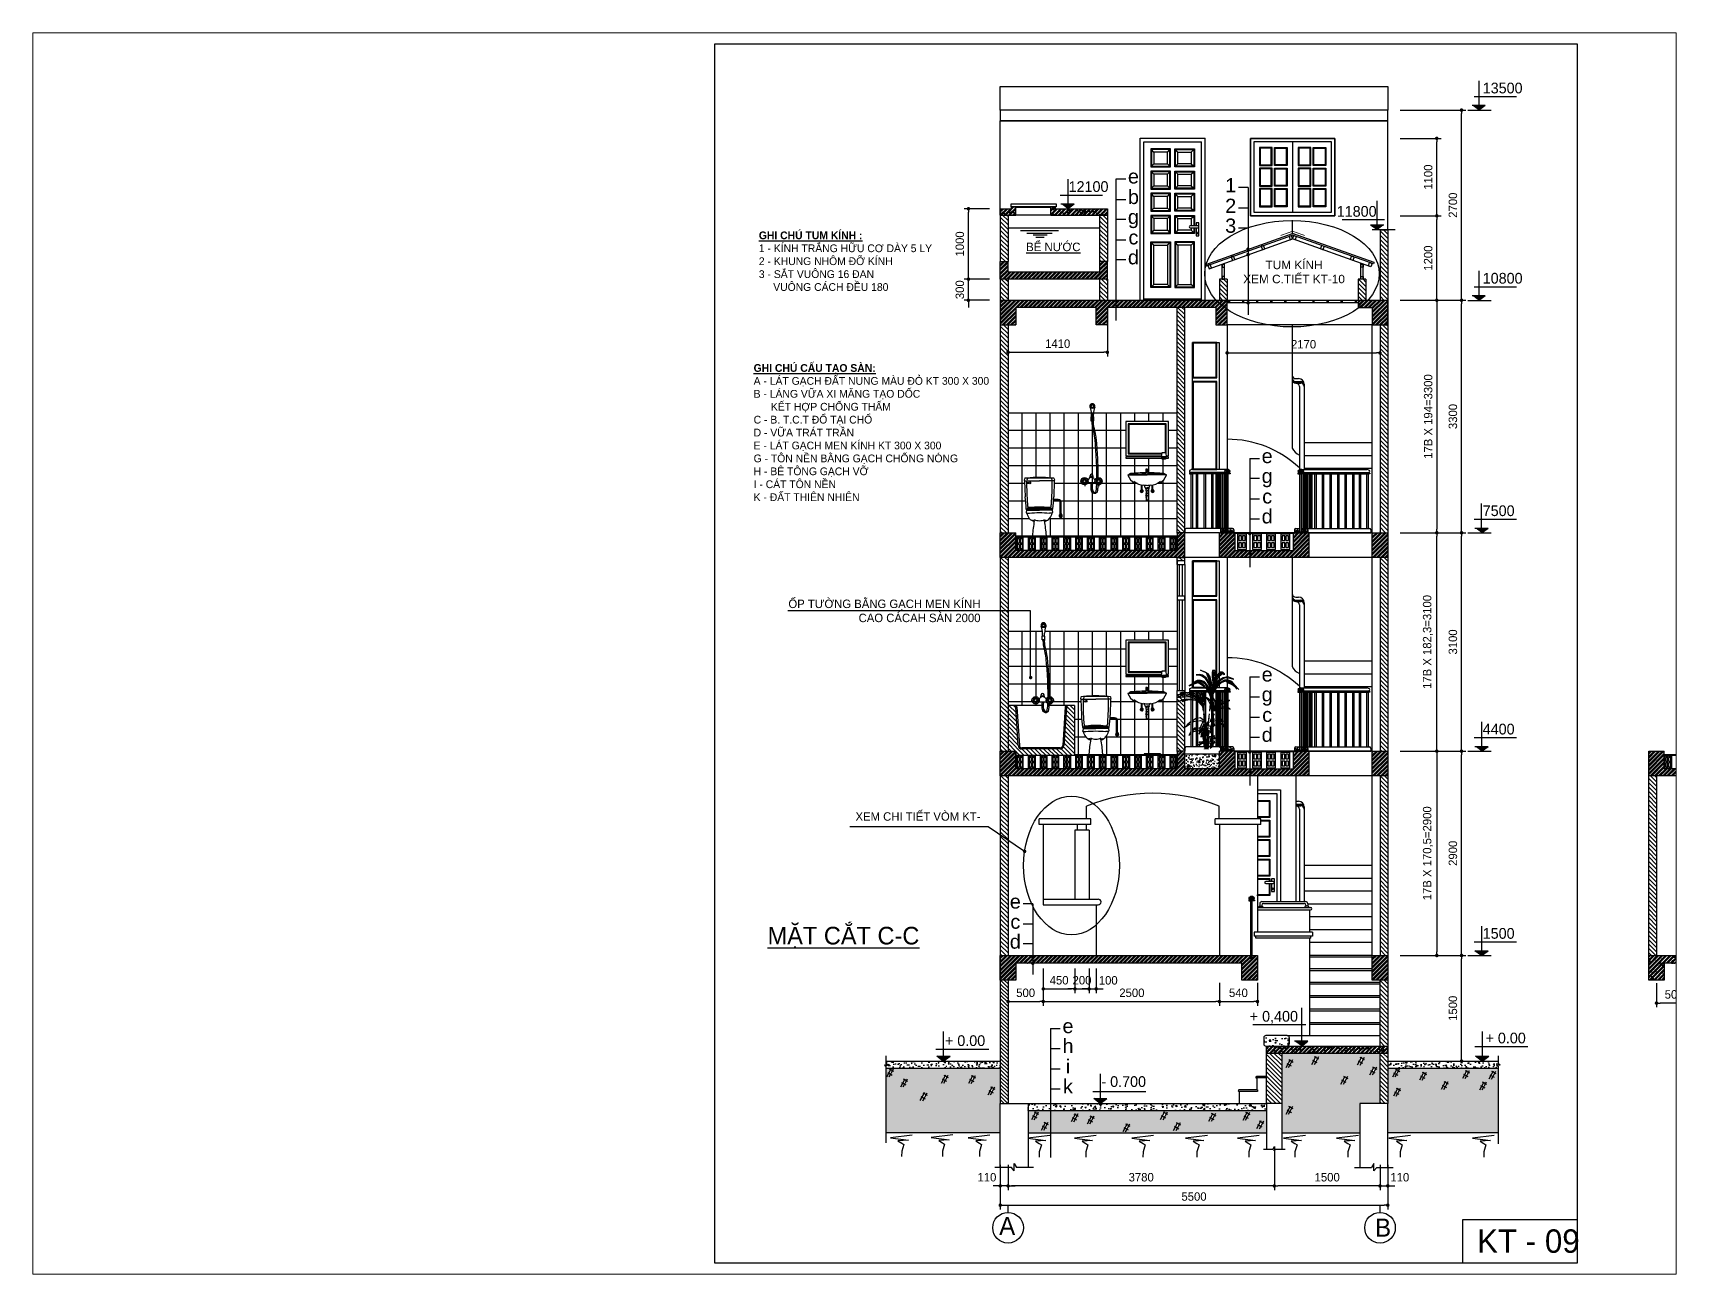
# Paper-space layout 'Layout1' of a CAD drawing. Extents: x 1.05 to 9.46, y 0.79 to 7.14.
# The model-space entities are those that its viewports show. They can reach past a viewport. Long polylines and large blocks are cut down to what shows.
import ezdxf

# ---------------------------------------------------------------- set-up
doc = ezdxf.new("R2010")
doc.units = 0
doc.header["$LTSCALE"] = 600
doc.header["$MEASUREMENT"] = 0
doc.header["$PDMODE"] = 66
doc.layers.get('0').update_dxf_attribs({"linetype": 'CONTINUOUS'})
doc.layers.get('DEFPOINTS').update_dxf_attribs({"linetype": 'CONTINUOUS'})
for name, color, linetype in [('015', 8, 'CONTINUOUS'), ('020', 9, 'CONTINUOUS'), ('1', 54, 'CONTINUOUS'), ('8', 8, 'CONTINUOUS'), ('CUA-030', 3, 'CONTINUOUS'), ('KTHUOC-025', 4, 'CONTINUOUS'), ('MCAT', 2, 'CONTINUOUS'), ('NOITHAT', 8, 'CONTINUOUS'), ('THAY', 5, 'CONTINUOUS'), ('TUONG', 7, 'CONTINUOUS')]:
    doc.layers.add(name, color=color, linetype=linetype)
doc.styles.add('3', font='VHAVAN.ttf')
doc.styles.add('6', font='VHAVAN.ttf')
doc.styles.add('85', font='VHAVAN.ttf', dxfattribs={"height": 85})
doc.styles.add('STYLE1', font='VHARIAL.ttf')
doc.dimstyles.new('1-50TB', dxfattribs={"dimscale": 0, "dimtxt": 120, "dimasz": 50, "dimexe": 60, "dimexo": 0, "dimgap": 60, "dimtad": 1, "dimdec": 0, "dimzin": 0, "dimdsep": 46, "dimtxsty": '6', "dimblk": 'DOT', "dimblk1": 'DOT', "dimblk2": 'DOT', "dimsah": 1, "dimcen": 1, "dimclrd": 74, "dimclre": 74, "dimclrt": 30, "dimadec": 0, "dimazin": 0, "dimtfac": 0.008333, "dimtdec": 0, "dimtix": 1, "dimtmove": 2, "dimatfit": 3, "dimldrblk": 'DOT', "dimfxl": 0, "dimtolj": 1, "dimtzin": 0, "dimarcsym": 0})
doc.dimstyles.new('1-50TB$7', dxfattribs={"dimtxt": 120, "dimasz": 50, "dimexe": 90, "dimexo": 0, "dimgap": 60, "dimtad": 1, "dimdec": 0, "dimzin": 0, "dimdsep": 46, "dimtxsty": '6', "dimblk": 'DOT', "dimblk1": 'DOT', "dimblk2": 'DOT', "dimsah": 1, "dimcen": 1, "dimclrd": 74, "dimclre": 74, "dimclrt": 30, "dimadec": 0, "dimazin": 0, "dimtfac": 0.008333, "dimtdec": 0, "dimtix": 1, "dimtmove": 2, "dimatfit": 3, "dimldrblk": 'DOT', "dimfxl": 0, "dimtolj": 1, "dimtzin": 0, "dimarcsym": 0})
pattern_1 = [(50, (0, 0), (143.45204, -12.55043), [15, -165]), (355, (0, 0), (-27.75027, 150.43843), [12, -132]), (100.4514, (11.95, -1.05), (115.70188, 137.8879), [12.74804, -140.22842]), (46.1842, (0, 40), (213.4482, -33.1038), [22.5, -247.5]), (96.6356, (17.79, 37.24), (186.93254, 194.82357), [19.12206, -210.3426]), (351.1842, (0, 40), (186.9324, 194.8237), [18, -198]), (21, (20, 30), (119.38141, -80.52378), [15, -165]), (326, (20, 30), (48.66307, 145.03), [12, -132]), (71.4514, (29.95, 23.29), (168.04453, 64.5061), [12.74804, -140.22842]), (37.5, (0, 0), (2.43197, 66.57877), [0, -130.4, 0, -134, 0, -132.5]), (7.5, (0, 0), (52.61391, 78.88234), [0, -76.4, 0, -127.4, 0, -50.5]), (327.5, (-44.6, 0), (106.764487, -4.510974), [0, -50, 0, -156, 0, -207]), (317.5, (-64.6, 0), (116.63723, 20.021), [0, -65, 0, -103.6, 0, -147])]
pattern_2 = [(50, (0, 0), (179.31505, -15.68803), [18.75, -206.25]), (355, (0, 0), (-34.68783, 188.04803), [15, -165]), (100.4514, (14.94, -1.3), (144.62735, 172.3599), [15.93505, -175.28553]), (46.1842, (0, 50), (266.81026, -41.37975), [28.125, -309.375]), (96.6356, (22.23, 46.55), (233.6657, 243.5295), [23.9026, -262.9282]), (351.1842, (0, 50), (233.6655, 243.5297), [22.5, -247.5]), (21, (25, 37.5), (149.22676, -100.65472), [18.75, -206.25]), (326, (25, 37.5), (60.82883, 181.2875), [15, -165]), (71.4514, (37.44, 29.11), (210.05566, 80.63262), [15.93505, -175.28553]), (37.5, (0, 0), (3.039964, 83.223463), [0, -163, 0, -167.5, 0, -165.625]), (7.5, (0, 0), (65.76738, 98.60293), [0, -95.5, 0, -159.25, 0, -63.125]), (327.5, (-55.75, 0), (133.45561, -5.63872), [0, -62.5, 0, -195, 0, -258.75]), (317.5, (-80.75, 0), (145.79654, 25.02625), [0, -81.25, 0, -129.5, 0, -183.75])]
pattern_3 = [(140, (0, 0), (15.68803, 179.31505), [18.75, -206.25]), (85, (0, 0), (-188.04803, -34.68783), [15, -165]), (190.4514, (1.3, 14.94), (-172.3599, 144.62735), [15.93505, -175.28553]), (136.1842, (-50, 3e-15), (41.37975, 266.81026), [28.125, -309.375]), (186.6356, (-46.55, 22.23), (-243.5295, 233.6657), [23.9026, -262.92825]), (81.1842, (-50, 3e-15), (-243.52965, 233.6655), [22.5, -247.5]), (111, (-37.5, 25), (100.65472, 149.22676), [18.75, -206.25]), (56, (-37.5, 25), (-181.2875, 60.82883), [15, -165]), (161.4514, (-29.11, 37.44), (-80.63262, 210.05566), [15.93505, -175.28553]), (127.5, (0, 0), (-83.223463, 3.039964), [0, -163, 0, -167.5, 0, -165.625]), (97.5, (0, 0), (-98.60293, 65.76738), [0, -95.5, 0, -159.25, 0, -63.125]), (57.5, (-3e-15, -55.75), (5.63872, 133.45561), [0, -62.5, 0, -195, 0, -258.75]), (47.5, (-5e-15, -80.75), (-25.02625, 145.79654), [0, -81.25, 0, -129.5, 0, -183.75])]

psp = doc.layouts.get("Layout1")

msp = doc.modelspace()

# ---------------------------------------------------------------- texts
at = {"layer": '020', "style": '85'}
for s, insert, char_height, attachment_point in [('\\f.VnArial|b0|i0|c0|p34;\\C3;e', (50779, 63841.7), 201.6, 2), ('\\f.VnArial|b0|i0|c0|p34;\\C3;b', (50779, 63549.9), 201.6, 2), ('\\f.VnArial|b0|i0|c0|p34;\\C3;g', (50779, 63267.3), 201.6, 2), ('\\f.VnAvantH|b1|i0|c0|p34;\\Lghi chó tum kÝnh :\\P\\f.VnAvantH|b0|i0|c0|p34;\\l\\C3;1 - kÝnh tr¾ng h÷u c¬ dµy 5 ly \\P2 - khung nh«m ®ì kÝnh\\P3 - s¾t vu«ng 16 ®an \\P     vu«ng c¸ch ®Òu 180', (45462, 62958.8), 110, 1), ('\\f.VnArial|b0|i0|c0|p34;\\C3;c', (50779, 62976.6), 201.6, 2), ('\\f.VnArial|b0|i0|c0|p34;\\C3;d', (50779, 62694), 201.6, 2), ('\\f.VnAvantH|b1|i0|c0|p34;\\Lghi chó cÊu t¹o sµn:\\P\\f.VnAvantH|b0|i0|c0|p34;\\l\\C3;a - l¸t g¹ch ®Êt nung mµu ®á kt 300 x 300\\Pb - l¸ng v÷a xi m¨ng t¹o dèc\\P      kÕt hîp chèng thÊm\\Pc - b. t.c.t ®æ t¹i chæ\\Pd - v÷a tr¸t trÇn\\Pe - l¸t g¹ch men kÝnh kt 300 x 300\\Pg - t«n nÒn b»ng g¹ch chèng nãng\\Ph - bª t«ng g¹ch vì\\Pi - c¸t t«n nÒn\\Pk - ®Êt thiªn nhiªn', (45387.9, 61076.2), 110, 1), ('\\f.VnArial|b0|i0|c0|p34;\\C3;e', (52677.3, 59872.5), 201.6, 2), ('\\f.VnArial|b0|i0|c0|p34;\\C3;g', (52677.3, 59589.9), 201.6, 2), ('\\f.VnArial|b0|i0|c0|p34;\\C3;c', (52677.3, 59299.2), 201.6, 2), ('\\f.VnArial|b0|i0|c0|p34;\\C3;d', (52677.3, 59016.6), 201.6, 2), ('\\f.VnArial|b0|i0|c0|p34;\\C3;e', (52677.3, 56772.5), 201.6, 2), ('\\f.VnArial|b0|i0|c0|p34;\\C3;g', (52677.3, 56489.9), 201.6, 2), ('\\f.VnArial|b0|i0|c0|p34;\\C3;c', (52677.3, 56199.2), 201.6, 2), ('\\f.VnArial|b0|i0|c0|p34;\\C3;d', (52677.3, 55916.6), 201.6, 2), ('\\f.VnArial|b0|i0|c0|p34;\\C3;e', (49102.5, 53549), 201.6, 2), ('\\f.VnArial|b0|i0|c0|p34;\\C3;c', (49102.5, 53262.3), 201.6, 2), ('\\f.VnArial|b0|i0|c0|p34;\\C3;d', (49102.5, 52979.7), 201.6, 2)]:
    msp.add_mtext(s, dxfattribs=dict(at, insert=insert, char_height=char_height, attachment_point=attachment_point))
at = {"layer": '020', "char_height": 201.6, "attachment_point": 2, "rotation": 0.00307, "style": '85'}
for s, insert in [('\\f.VnArial|b0|i0|c0|p34;\\C3;1', (52159.4, 63716.1)), ('\\f.VnArial|b0|i0|c0|p34;\\C3;2', (52159.4, 63424.4)), ('\\f.VnArial|b0|i0|c0|p34;\\C3;3', (52159.4, 63141.8))]:
    msp.add_mtext(s, dxfattribs=dict(at, insert=insert))
at = {"layer": '1', "color": 30, "style": '3'}
for s, height, p in [('13500', 152.14, (55736.6, 64919.3)), ('12100', 152.14, (49858.8, 63520.2)), ('11800', 152.14, (53664.8, 63168.5)), ('10800', 152.14, (55736.6, 62219)), ('7500', 152.14, (55736.6, 58919)), ('4400', 152.14, (55736.6, 55819)), ('1500', 152.14, (55736.6, 52919)), ('+ 0,400', 152.14, (52430, 51741.8)), ('+ 0.00', 152.14, (48103.4, 51396.4)), ('+ 0.00', 152.14, (55776.7, 51433.8)), ('- 0.700', 152.14, (50324.1, 50815.3)), ('a', 255.6, (48873, 48713.7)), ('b', 255.6, (54208.5, 48690.8)), ('kt - 09', 332.27, (55656.7, 48461.3))]:
    msp.add_text(s, height=height, dxfattribs=at).set_placement(p)
at = {"layer": '1', "insert": (53058.9, 62544.1), "char_height": 120, "attachment_point": 2, "style": 'STYLE1'}
msp.add_mtext('tum kÝnh \\Pxem c.tiÕt kt-10', dxfattribs=at)
at = {"layer": '1', "color": 30, "char_height": 120, "attachment_point": 6, "style": '6'}
for s, insert in [('\\A1;èp t\xadêng b»ng g¹ch men kÝnh \\Pcao c¸cah sµn 2000', (48608, 57572.5)), ('xem chi tiÕt vßm kt-  ', (48608, 54653.6))]:
    msp.add_mtext(s, dxfattribs=dict(at, insert=insert))
at = {"layer": '1', "color": 2, "insert": (45586, 53088.1), "char_height": 250, "attachment_point": 1, "style": '3'}
msp.add_mtext('\\f.VnBlackH|b0|i0|c0|p34;\\LmÆt c¾t C-C', dxfattribs=at)

# ---------------------------------------------------------------- blocks, each defined once
blk = doc.blocks.new('DOT')
at = {"color": 0, "linetype": 'ByBlock'}
blk.add_line((-0.5, 0), (-1, 0), dxfattribs=at)
at = {"color": 0, "linetype": 'ByBlock', "const_width": 0.5}
blk.add_lwpolyline([(-0.25, 0, 1), (0.25, 0, 1)], format="xyb", close=True, dxfattribs=at)
blk = doc.blocks.new('*D1')
at = {"color": 74, "linetype": 'ByBlock'}
for p, q in [((54566, 52682), (55496, 52682)), ((55436, 51232), (55436, 52632)), ((54566, 51182), (55496, 51182))]:
    blk.add_line(p, q, dxfattribs=at)
at = {"layer": 'DEFPOINTS', "color": 0, "linetype": 'ByBlock'}
for p in [(54566, 52682), (55436, 52682), (54566, 51182)]:
    blk.add_point(p, dxfattribs=at)
at = {"color": 74, "linetype": 'ByBlock', "xscale": 50, "yscale": 50, "zscale": 50}
for p, rotation in [((55436, 52682), 90), ((55436, 51182), 270)]:
    blk.add_blockref('DOT', p, dxfattribs=dict(at, rotation=rotation))
at = {"color": 30, "linetype": 'ByBlock', "insert": (55314, 51932), "char_height": 120, "attachment_point": 5, "rotation": 90, "style": '6'}
blk.add_mtext('\\A1;1500', dxfattribs=at)
blk = doc.blocks.new('CAY')
at = {"layer": 'NOITHAT', "color": 100}
for p, q in [((-142, 1519), (-248, 1460)), ((-248, 1460), (-136, 1504)), ((-141, 1476), (-229, 1450)), ((-205, 1443), (-116, 1470)), ((-84, 1646), (-165, 1642)), ((-165, 1642), (-84, 1634)), ((-67, 1519), (-142, 1519)), ((-89, 1478), (-141, 1476)), ((-136, 1504), (-51, 1501)), ((-68, 1509), (-135, 1508)), ((-116, 1470), (-21, 1410)), ((-6, 1427), (-89, 1478)), ((25, 1383), (-86, 1461)), ((-86, 1461), (-14, 1426)), ((-20, 1631), (-84, 1646)), ((-84, 1634), (-35, 1622)), ((-8, 1489), (-68, 1509)), ((16, 1490), (-67, 1519)), ((99, 1663), (-65, 1741)), ((-65, 1741), (12, 1718)), ((-51, 1501), (19, 1456)), ((-35, 1622), (19, 1580)), ((59, 1578), (-20, 1631)), ((41, 1443), (-8, 1489)), ((57, 1563), (-6, 1608)), ((12, 1718), (56, 1690)), ((73, 1429), (16, 1490)), ((19, 1580), (69, 1518)), ((19, 1456), (85, 1362)), ((56, 1690), (84, 1635)), ((89, 1491), (57, 1563)), ((99, 1505), (59, 1578)), ((69, 1518), (130, 1399)), ((84, 1635), (110, 1563)), ((139, 1414), (89, 1491)), ((144, 1593), (99, 1663)), ((147, 1410), (99, 1505)), ((128, 1565), (103, 1638)), ((110, 1563), (149, 1466)), ((148, 1526), (128, 1565)), ((179, 1475), (144, 1593)), ((169, 1461), (148, 1526)), ((149, 1466), (185, 1388)), ((194, 1386), (169, 1461)), ((209, 1372), (179, 1475)), ((196, 1737), (189, 1685)), ((189, 1685), (193, 1586)), ((193, 1586), (204, 1474)), ((212, 1739), (196, 1737)), ((204, 1659), (216, 1722)), ((211, 1583), (204, 1659)), ((204, 1474), (216, 1425)), ((227, 1489), (211, 1583)), ((252, 1734), (212, 1739)), ((219, 1411), (262, 1593)), ((257, 1576), (219, 1411)), ((221, 1670), (230, 1717)), ((229, 1609), (221, 1670)), ((222, 1424), (277, 1499)), ((240, 1543), (229, 1609)), ((235, 1659), (242, 1709)), ((248, 1610), (235, 1659)), ((309, 1500), (250, 1425)), ((258, 1708), (252, 1734)), ((252, 1491), (295, 1584)), ((252, 1405), (323, 1475)), ((278, 1611), (257, 1576)), ((261, 1661), (258, 1708)), ((262, 1593), (261, 1661)), ((261, 1544), (301, 1615)), ((277, 1499), (325, 1581)), ((328, 1662), (278, 1611)), ((279, 1387), (365, 1463)), ((295, 1584), (409, 1689)), ((301, 1615), (390, 1690)), ((369, 1471), (303, 1432)), ((435, 1578), (309, 1500)), ((323, 1475), (392, 1533)), ((324, 1408), (399, 1471)), ((325, 1581), (410, 1662)), ((374, 1702), (328, 1662)), ((465, 1521), (369, 1471)), ((411, 1701), (374, 1702)), ((392, 1533), (441, 1567)), ((399, 1471), (483, 1505)), ((451, 1675), (409, 1701)), ((410, 1662), (442, 1681)), ((427, 1666), (411, 1701)), ((456, 1639), (427, 1666)), ((535, 1593), (435, 1578)), ((441, 1567), (497, 1585)), ((442, 1681), (458, 1671)), ((458, 1671), (456, 1639)), ((551, 1524), (465, 1521)), ((483, 1505), (568, 1456)), ((497, 1585), (582, 1570)), ((523, 1510), (607, 1490)), ((597, 1465), (523, 1510)), ((667, 1547), (535, 1593)), ((627, 1493), (551, 1524)), ((568, 1456), (657, 1415)), ((582, 1570), (667, 1547)), ((668, 1424), (597, 1465)), ((607, 1490), (668, 1424)), ((681, 1422), (627, 1493)), ((-493, 1174), (-573, 1143)), ((-573, 1143), (-458, 1155)), ((-562, 1051), (-447, 1098)), ((-479, 1248), (-520, 1236)), ((-520, 1236), (-453, 1235)), ((-418, 1189), (-493, 1174)), ((-409, 1252), (-479, 1248)), ((-371, 1101), (-474, 1075)), ((-458, 1155), (-375, 1162)), ((-453, 1235), (-382, 1223)), ((-447, 1098), (-388, 1104)), ((-439, 1077), (-371, 1101)), ((-318, 1173), (-418, 1189)), ((-324, 1239), (-409, 1252)), ((-388, 1104), (-357, 1103)), ((-382, 1223), (-311, 1207)), ((-375, 1162), (-303, 1155)), ((-357, 1103), (-287, 1109)), ((-288, 1260), (-352, 1245)), ((-352, 1245), (-294, 1250)), ((-267, 1207), (-324, 1239)), ((-229, 1450), (-318, 1397)), ((-318, 1397), (-205, 1443)), ((-220, 1162), (-318, 1173)), ((-311, 1207), (-258, 1179)), ((-303, 1155), (-247, 1138)), ((-294, 1250), (-252, 1227)), ((-249, 1245), (-288, 1260)), ((-287, 1109), (-193, 1092)), ((-194, 1171), (-267, 1207)), ((-258, 1179), (-201, 1152)), ((-252, 1227), (-191, 1183)), ((-171, 1217), (-249, 1245)), ((-247, 1138), (-176, 1111)), ((-133, 1116), (-220, 1162)), ((-160, 1273), (-207, 1269)), ((-207, 1269), (-157, 1262)), ((-201, 1152), (-133, 1116)), ((-147, 1128), (-194, 1171)), ((-193, 1092), (-137, 1070)), ((-191, 1183), (-134, 1122)), ((-176, 1111), (-118, 1090)), ((-121, 1151), (-171, 1217)), ((-112, 1263), (-160, 1273)), ((-157, 1262), (-135, 1237)), ((-87, 1055), (-147, 1128)), ((-135, 1237), (-111, 1174)), ((-134, 1122), (-87, 1055)), ((-76, 1083), (-121, 1151)), ((-118, 1090), (-52, 1024)), ((-84, 1213), (-112, 1263)), ((-111, 1174), (-88, 1113)), ((-88, 1113), (-64, 1053)), ((-53, 1106), (-84, 1213)), ((-55, 1266), (-68, 1217)), ((-68, 1194), (-44, 1222)), ((-68, 1217), (-68, 1194)), ((-44, 1222), (-56, 1266)), ((-56, 1266), (-39, 1223)), ((-13, 1258), (-55, 1266)), ((-31, 1022), (-53, 1106)), ((-39, 1223), (-36, 1156)), ((-36, 1156), (-35, 1086)), ((-17, 1175), (-28, 1238)), ((-21, 1410), (56, 1338)), ((-9, 1082), (-17, 1175)), ((23, 1249), (-13, 1258)), ((-1, 1199), (-10, 1244)), ((68, 1349), (-6, 1427)), ((10, 1129), (-1, 1199)), ((-1, 1045), (10, 1129)), ((26, 1193), (10, 1226)), ((11, 1012), (18, 1101)), ((18, 1101), (26, 1193)), ((37, 1213), (23, 1249)), ((28, 1008), (47, 1152)), ((47, 1152), (37, 1213)), ((88, 1386), (41, 1443)), ((56, 1338), (132, 1211)), ((59, 1139), (119, 1058)), ((87, 1127), (59, 1139)), ((128, 1234), (68, 1349)), ((115, 1359), (73, 1429)), ((85, 1362), (130, 1247)), ((143, 1079), (87, 1127)), ((128, 1286), (88, 1386)), ((160, 1253), (115, 1359)), ((157, 1187), (128, 1286)), ((168, 1123), (128, 1234)), ((130, 1399), (163, 1308)), ((130, 1247), (163, 1171)), ((132, 1211), (156, 1123)), ((176, 1280), (139, 1414)), ((156, 1123), (146, 976)), ((188, 1274), (147, 1410)), ((154, 999), (162, 1096)), ((174, 1175), (160, 1253)), ((162, 1096), (181, 1152)), ((163, 1308), (179, 1234)), ((163, 1171), (168, 1123)), ((169, 1173), (168, 1140)), ((180, 1184), (169, 1173)), ((174, 1142), (195, 1324)), ((179, 1234), (174, 1175)), ((186, 1249), (180, 1184)), ((181, 1152), (255, 1305)), ((185, 1388), (197, 1324)), ((185, 1251), (199, 1327)), ((205, 1287), (185, 1251)), ((197, 1354), (186, 1249)), ((197, 1324), (188, 1274)), ((192, 1216), (279, 1387)), ((195, 1324), (213, 1372)), ((221, 1416), (197, 1354)), ((199, 1327), (252, 1405)), ((243, 1370), (205, 1287)), ((211, 1134), (206, 1084)), ((216, 1425), (209, 1372)), ((250, 1425), (210, 1372)), ((210, 1372), (222, 1424)), ((216, 1132), (211, 1134)), ((213, 1372), (221, 1416)), ((231, 1108), (216, 1132)), ((250, 1076), (231, 1108)), ((303, 1432), (243, 1370)), ((255, 1305), (324, 1408)), ((657, 1415), (687, 1393)), ((780, 1318), (681, 1422)), ((687, 1393), (736, 1327)), ((736, 1327), (705, 1391)), ((705, 1391), (780, 1318)), ((-474, 1075), (-562, 1051)), ((-472, 1042), (-439, 1077)), ((-446, 1058), (-472, 1042)), ((-381, 1077), (-446, 1058)), ((-306, 1087), (-381, 1077)), ((-221, 1084), (-306, 1087)), ((-165, 1071), (-221, 1084)), ((-100, 1046), (-165, 1071)), ((-137, 1070), (-105, 1056)), ((-105, 1056), (-48, 1019)), ((-1, 925), (-100, 1046)), ((-64, 1053), (-52, 1025)), ((-52, 1025), (-1, 925)), ((-35, 1086), (-30, 1032)), ((3, 932), (-31, 1022)), ((-30, 1032), (-16, 992)), ((-16, 992), (3, 932)), ((-6, 889), (-15, 942)), ((0, 840), (-6, 889)), ((2, 929), (28, 1008)), ((2, 908), (2, 929)), ((12, 840), (2, 908)), ((16, 719), (8, 778)), ((39, 671), (22, 778)), ((124, 778), (111, 662)), ((119, 1058), (155, 982)), ((146, 976), (131, 840)), ((136, 840), (137, 851)), ((137, 851), (154, 999)), ((171, 1050), (143, 1079)), ((155, 982), (178, 859)), ((187, 997), (171, 1050)), ((178, 859), (183, 840)), ((205, 925), (187, 997)), ((200, 778), (211, 738)), ((215, 840), (205, 925)), ((206, 1084), (215, 1001)), ((211, 671), (223, 744)), ((211, 738), (211, 701)), ((215, 1001), (221, 886)), ((222, 778), (217, 770)), ((217, 770), (223, 778)), ((221, 757), (219, 778)), ((221, 886), (228, 840)), ((221, 757), (224, 778)), ((223, 778), (221, 757)), ((226, 778), (221, 757)), ((223, 744), (243, 778)), ((235, 840), (250, 927)), ((255, 905), (240, 840)), ((256, 1014), (250, 1076)), ((250, 927), (256, 1014)), ((269, 958), (255, 905)), ((293, 873), (264, 840)), ((264, 840), (276, 859)), ((265, 857), (325, 970)), ((286, 893), (265, 857)), ((300, 1010), (269, 958)), ((276, 859), (327, 939)), ((335, 957), (286, 893)), ((383, 922), (293, 873)), ((298, 840), (302, 843)), ((346, 1064), (300, 1010)), ((302, 843), (363, 887)), ((325, 970), (357, 1025)), ((327, 939), (397, 995)), ((367, 992), (335, 957)), ((371, 1073), (346, 1064)), ((357, 1025), (380, 1060)), ((363, 887), (451, 913)), ((432, 1039), (367, 992)), ((417, 1081), (371, 1073)), ((380, 1060), (417, 1081)), ((480, 942), (383, 922)), ((397, 995), (470, 1026)), ((485, 1053), (432, 1039)), ((451, 913), (512, 918)), ((470, 1026), (525, 1043)), ((521, 942), (480, 942)), ((576, 1081), (485, 1053)), ((512, 918), (591, 884)), ((591, 884), (521, 942)), ((525, 1043), (576, 1081)), ((-400, 495), (-305, 561)), ((-348, 554), (-400, 495)), ((-276, 613), (-348, 554)), ((-281, 381), (-310, 332)), ((-205, 649), (-230, 636)), ((-230, 601), (-217, 608)), ((-200, 460), (-230, 436)), ((-225, 417), (-230, 413)), ((-230, 416), (-222, 416)), ((-230, 379), (-212, 391)), ((-186, 424), (-225, 417)), ((-222, 416), (-190, 446)), ((-217, 608), (-145, 624)), ((-212, 391), (-157, 401)), ((-157, 681), (-205, 649)), ((-157, 473), (-200, 460)), ((-190, 446), (-163, 454)), ((-132, 423), (-186, 424)), ((-163, 454), (-125, 433)), ((-70, 691), (-105, 687)), ((-105, 627), (-66, 629)), ((-104, 471), (-105, 471)), ((-105, 422), (-85, 411)), ((-90, 406), (-105, 412)), ((-105, 395), (-85, 393)), ((-70, 444), (-104, 471)), ((-80, 438), (-96, 332)), ((-96, 332), (-60, 382)), ((-44, 451), (-88, 362)), ((-85, 411), (-78, 406)), ((-51, 531), (-80, 438)), ((-9, 637), (-70, 691)), ((-66, 629), (-19, 617)), ((-60, 382), (-15, 448)), ((-19, 591), (-51, 531)), ((-46, 327), (-19, 410)), ((-12, 516), (-44, 451)), ((0, 394), (-25, 350)), ((-19, 617), (0, 605)), ((0, 601), (-19, 591)), ((-19, 410), (0, 434)), ((-15, 448), (0, 472)), ((0, 542), (-12, 516)), ((0, 627), (-9, 637)), ((58, 425), (18, 390)), ((24, 600), (20, 666)), ((28, 591), (20, 594)), ((20, 445), (45, 450)), ((39, 443), (20, 420)), ((47, 452), (21, 502)), ((27, 514), (50, 570)), ((54, 598), (28, 591)), ((33, 533), (50, 570)), ((40, 475), (33, 533)), ((45, 596), (39, 671)), ((45, 450), (40, 475)), ((42, 244), (47, 415)), ((60, 413), (47, 452)), ((50, 570), (54, 598)), ((50, 570), (56, 597)), ((58, 354), (58, 425)), ((68, 366), (60, 413)), ((87, 556), (61, 511)), ((61, 511), (62, 459)), ((62, 459), (73, 358)), ((64, 543), (80, 585)), ((86, 339), (68, 366)), ((111, 662), (78, 367)), ((78, 367), (86, 337)), ((80, 585), (109, 608)), ((85, 293), (118, 417)), ((86, 337), (114, 611)), ((101, 584), (87, 556)), ((99, 274), (123, 399)), ((123, 591), (101, 584)), ((114, 611), (125, 722)), ((125, 588), (123, 591)), ((145, 615), (154, 617)), ((150, 515), (145, 534)), ((145, 494), (151, 512)), ((145, 451), (160, 488)), ((145, 398), (155, 421)), ((145, 353), (160, 398)), ((179, 440), (150, 515)), ((154, 617), (183, 592)), ((155, 421), (174, 453)), ((159, 613), (163, 649)), ((160, 398), (182, 428)), ((163, 649), (173, 673)), ((173, 673), (193, 679)), ((196, 373), (179, 440)), ((183, 592), (202, 522)), ((193, 679), (212, 683)), ((198, 398), (196, 373)), ((250, 531), (197, 496)), ((204, 464), (198, 398)), ((202, 509), (228, 577)), ((219, 571), (202, 520)), ((202, 522), (204, 464)), ((230, 510), (203, 484)), ((251, 556), (209, 518)), ((211, 701), (211, 671)), ((212, 683), (224, 665)), ((229, 614), (219, 571)), ((224, 665), (229, 614)), ((250, 525), (230, 510)), ((270, 626), (275, 631)), ((280, 586), (270, 575)), ((270, 567), (287, 581)), ((270, 541), (313, 568)), ((298, 566), (270, 545)), ((319, 565), (270, 538)), ((275, 631), (311, 671)), ((307, 612), (280, 586)), ((287, 581), (333, 615)), ((344, 598), (298, 566)), ((338, 656), (307, 612)), ((311, 671), (340, 672)), ((313, 568), (367, 573)), ((367, 563), (319, 565)), ((333, 615), (398, 630)), ((360, 659), (338, 656)), ((340, 672), (382, 664)), ((426, 619), (344, 598)), ((384, 627), (360, 659)), ((367, 573), (436, 549)), ((422, 534), (367, 563)), ((382, 664), (401, 632)), ((401, 632), (384, 627)), ((398, 630), (448, 620)), ((468, 481), (422, 534)), ((468, 614), (426, 619)), ((436, 549), (464, 512)), ((448, 620), (486, 613)), ((464, 512), (502, 415)), ((535, 571), (468, 614)), ((502, 415), (468, 481)), ((486, 613), (535, 571)), ((-327, 302), (-279, 347)), ((-310, 332), (-327, 302)), ((-125, 129), (-166, 99)), ((-105, 147), (-86, 162)), ((-62, 152), (-105, 139)), ((-105, 93), (-95, 112)), ((-75, 96), (-105, 68)), ((-95, 112), (-50, 134)), ((-86, 162), (-31, 166)), ((-20, 130), (-75, 96)), ((0, 138), (-62, 152)), ((-51, 264), (-46, 327)), ((-23, 324), (-51, 264)), ((-50, 134), (0, 135)), ((-25, 350), (-45, 304)), ((-31, 166), (0, 143)), ((-14, 285), (-28, 329)), ((0, 360), (-23, 324)), ((0, 130), (-20, 130)), ((-14, 303), (-19, 324)), ((-3, 307), (-16, 328)), ((0, 340), (-15, 343)), ((0, 225), (-14, 303)), ((1, 215), (-14, 285)), ((0, 293), (-3, 307)), ((13, 133), (1, 215)), ((11, 59), (12, 130)), ((42, 252), (20, 264)), ((37, 0), (20, 115)), ((21, 0), (20, 8)), ((44, 310), (26, 334)), ((40, 0), (42, 244)), ((52, 230), (58, 354)), ((68, 201), (52, 230)), ((67, 126), (68, 201)), ((68, 62), (67, 126)), ((68, 0), (68, 62)), ((81, 52), (72, 0)), ((90, 163), (81, 52)), ((82, 152), (85, 295)), ((84, 224), (120, 340)), ((85, 295), (86, 339)), ((94, 191), (90, 163)), ((91, 0), (95, 41)), ((92, 118), (125, 210)), ((100, 51), (93, 0)), ((112, 224), (94, 191)), ((95, 41), (99, 96)), ((99, 96), (126, 158)), ((103, 88), (100, 51)), ((103, 208), (125, 289)), ((125, 129), (103, 88)), ((126, 270), (112, 224)), ((113, 155), (125, 175)), ((126, 174), (113, 155)), ((118, 0), (119, 2)), ((140, 273), (126, 270)), ((143, 204), (198, 240)), ((166, 269), (145, 272)), ((145, 244), (169, 247)), ((161, 190), (145, 183)), ((145, 169), (175, 188)), ((148, 147), (145, 145)), ((145, 47), (195, 109)), ((145, 71), (161, 100)), ((201, 73), (145, 33)), ((160, 62), (145, 47)), ((145, 22), (190, 55)), ((161, 115), (148, 147)), ((250, 161), (160, 62)), ((216, 174), (161, 190)), ((161, 100), (161, 115)), ((212, 287), (166, 269)), ((169, 247), (225, 276)), ((175, 188), (250, 178)), ((195, 109), (250, 162)), ((198, 240), (234, 245)), ((250, 295), (212, 287)), ((225, 276), (250, 258)), ((234, 245), (250, 219)), ((273, 246), (270, 252)), ((270, 205), (282, 199)), ((270, 169), (321, 132)), ((276, 158), (270, 160)), ((293, 131), (270, 116)), ((270, 114), (293, 131)), ((282, 199), (273, 246)), ((326, 114), (276, 158)), ((321, 132), (359, 34)), ((359, 34), (326, 114))]:
    blk.add_line(p, q, dxfattribs=at)
blk = doc.blocks.new('GACH-CNONG')
at = {"layer": '015', "color": 9}
for points in [[(68, 232), (-68, 232), (-68, 0), (68, 0)], [(-6, 207), (-48, 207), (-48, 135), (-6, 135)], [(-6, 100), (-48, 100), (-48, 28), (-6, 28)], [(50, 207), (7, 207), (7, 135), (50, 135)], [(50, 100), (7, 100), (7, 28), (50, 28)]]:
    blk.add_lwpolyline(points, close=True, dxfattribs=at)
blk = doc.blocks.new('*D4')
at = {"color": 74, "linetype": 'ByBlock'}
for p, q in [((54566, 55582), (55496, 55582)), ((55436, 52732), (55436, 55532)), ((54566, 52682), (55496, 52682))]:
    blk.add_line(p, q, dxfattribs=at)
at = {"layer": 'DEFPOINTS', "color": 0, "linetype": 'ByBlock'}
for p in [(54566, 55582), (55436, 55582), (54566, 52682)]:
    blk.add_point(p, dxfattribs=at)
at = {"color": 74, "linetype": 'ByBlock', "xscale": 50, "yscale": 50, "zscale": 50}
for p, rotation in [((55436, 55582), 90), ((55436, 52682), 270)]:
    blk.add_blockref('DOT', p, dxfattribs=dict(at, rotation=rotation))
at = {"color": 30, "linetype": 'ByBlock', "insert": (55314, 54132), "char_height": 120, "attachment_point": 5, "rotation": 90, "style": '6'}
blk.add_mtext('\\A1;2900', dxfattribs=at)
blk = doc.blocks.new('*D5')
at = {"color": 74, "linetype": 'ByBlock'}
for p, q in [((54566, 58682), (55496, 58682)), ((55436, 55632), (55436, 58632)), ((54566, 55582), (55496, 55582))]:
    blk.add_line(p, q, dxfattribs=at)
at = {"layer": 'DEFPOINTS', "color": 0, "linetype": 'ByBlock'}
for p in [(54566, 58682), (55436, 58682), (54566, 55582)]:
    blk.add_point(p, dxfattribs=at)
at = {"color": 74, "linetype": 'ByBlock', "xscale": 50, "yscale": 50, "zscale": 50}
for p, rotation in [((55436, 58682), 90), ((55436, 55582), 270)]:
    blk.add_blockref('DOT', p, dxfattribs=dict(at, rotation=rotation))
at = {"color": 30, "linetype": 'ByBlock', "insert": (55314, 57132), "char_height": 120, "attachment_point": 5, "rotation": 90, "style": '6'}
blk.add_mtext('\\A1;3100', dxfattribs=at)
blk = doc.blocks.new('*D6')
at = {"color": 74, "linetype": 'ByBlock'}
for p, q in [((54566, 61982), (55496, 61982)), ((55436, 58732), (55436, 61932)), ((54566, 58682), (55496, 58682))]:
    blk.add_line(p, q, dxfattribs=at)
at = {"layer": 'DEFPOINTS', "color": 0, "linetype": 'ByBlock'}
for p in [(54566, 61982), (55436, 61982), (54566, 58682)]:
    blk.add_point(p, dxfattribs=at)
at = {"color": 74, "linetype": 'ByBlock', "xscale": 50, "yscale": 50, "zscale": 50}
for p, rotation in [((55436, 61982), 90), ((55436, 58682), 270)]:
    blk.add_blockref('DOT', p, dxfattribs=dict(at, rotation=rotation))
at = {"color": 30, "linetype": 'ByBlock', "insert": (55314, 60332), "char_height": 120, "attachment_point": 5, "rotation": 90, "style": '6'}
blk.add_mtext('\\A1;3300', dxfattribs=at)
blk = doc.blocks.new('*D7')
at = {"color": 74, "linetype": 'ByBlock'}
for p, q in [((54566, 63181), (55145, 63181)), ((55085, 62032), (55085, 63131)), ((54566, 61982), (55145, 61982))]:
    blk.add_line(p, q, dxfattribs=at)
at = {"layer": 'DEFPOINTS', "color": 0, "linetype": 'ByBlock'}
for p in [(54566, 63181), (55085, 63181), (54566, 61982)]:
    blk.add_point(p, dxfattribs=at)
at = {"color": 74, "linetype": 'ByBlock', "xscale": 50, "yscale": 50, "zscale": 50}
for p, rotation in [((55085, 63181), 90), ((55085, 61982), 270)]:
    blk.add_blockref('DOT', p, dxfattribs=dict(at, rotation=rotation))
at = {"color": 30, "linetype": 'ByBlock', "insert": (54963, 62581), "char_height": 120, "attachment_point": 5, "rotation": 90, "style": '6'}
blk.add_mtext('\\A1;1200', dxfattribs=at)
blk = doc.blocks.new('A$C7E8917E1')
at = {"layer": '020', "insert": (385, 226), "char_height": 121, "attachment_point": 2, "style": '85'}
blk.add_mtext('\\L\\C3;bÓ n\xadíc', dxfattribs=at)
blk = doc.blocks.new('A$C2E6826F3')
at = {"layer": 'TUONG', "color": 9}
for p, q in [((0, 1834), (0, 0)), ((0, 1834), (137, 1834)), ((0, 1551), (137, 1551)), ((0, 1261), (137, 1261)), ((0, 978), (137, 978))]:
    blk.add_line(p, q, dxfattribs=at)
at = {"layer": '020', "char_height": 201.6, "attachment_point": 2, "style": '85'}
for s, insert in [('\\f.VnArial|b0|i0|c0|p34;\\C3;e', (247, 1969)), ('\\f.VnArial|b0|i0|c0|p34;\\C3;h ', (247, 1687)), ('\\f.VnArial|b0|i0|c0|p34;\\C3;i', (247, 1396)), ('\\f.VnArial|b0|i0|c0|p34;\\C3;k', (247, 1113))]:
    blk.add_mtext(s, dxfattribs=dict(at, insert=insert))
blk = doc.blocks.new('*D10')
at = {"color": 74, "linetype": 'ByBlock'}
for p, q in [((54566, 61982), (55145, 61982)), ((55085, 61932), (55085, 58732)), ((54566, 58682), (55145, 58682))]:
    blk.add_line(p, q, dxfattribs=at)
at = {"layer": 'DEFPOINTS', "color": 0, "linetype": 'ByBlock'}
for p in [(54566, 61982), (54566, 58682), (55085, 58682)]:
    blk.add_point(p, dxfattribs=at)
at = {"color": 74, "linetype": 'ByBlock', "xscale": 50, "yscale": 50, "zscale": 50}
for p, rotation in [((55085, 61982), 90), ((55085, 58682), 270)]:
    blk.add_blockref('DOT', p, dxfattribs=dict(at, rotation=rotation))
at = {"color": 30, "linetype": 'ByBlock', "insert": (54963, 60332), "char_height": 120, "attachment_point": 5, "rotation": 90, "style": '6'}
blk.add_mtext('\\A1;17B X 194=3300', dxfattribs=at)
blk = doc.blocks.new('*D11')
at = {"color": 74, "linetype": 'ByBlock'}
for p, q in [((54566, 58682), (55145, 58682)), ((55085, 55632), (55085, 58632)), ((54566, 55582), (55145, 55582))]:
    blk.add_line(p, q, dxfattribs=at)
at = {"layer": 'DEFPOINTS', "color": 0, "linetype": 'ByBlock'}
for p in [(54566, 58682), (55085, 58682), (54566, 55582)]:
    blk.add_point(p, dxfattribs=at)
at = {"color": 74, "linetype": 'ByBlock', "xscale": 50, "yscale": 50, "zscale": 50}
for p, rotation in [((55085, 58682), 90), ((55085, 55582), 270)]:
    blk.add_blockref('DOT', p, dxfattribs=dict(at, rotation=rotation))
at = {"color": 30, "linetype": 'ByBlock', "insert": (54959, 57132), "char_height": 120, "attachment_point": 5, "rotation": 90, "style": '6'}
blk.add_mtext('\\A1;17B X 182,3=3100', dxfattribs=at)
blk = doc.blocks.new('*D12')
at = {"color": 74, "linetype": 'ByBlock'}
for p, q in [((54566, 55582), (55145, 55582)), ((55085, 55532), (55085, 52732)), ((54566, 52682), (55145, 52682))]:
    blk.add_line(p, q, dxfattribs=at)
at = {"layer": 'DEFPOINTS', "color": 0, "linetype": 'ByBlock'}
for p in [(54566, 55582), (54566, 52682), (55085, 52682)]:
    blk.add_point(p, dxfattribs=at)
at = {"color": 74, "linetype": 'ByBlock', "xscale": 50, "yscale": 50, "zscale": 50}
for p, rotation in [((55085, 55582), 90), ((55085, 52682), 270)]:
    blk.add_blockref('DOT', p, dxfattribs=dict(at, rotation=rotation))
at = {"color": 30, "linetype": 'ByBlock', "insert": (54959, 54132), "char_height": 120, "attachment_point": 5, "rotation": 90, "style": '6'}
blk.add_mtext('\\A1;17B X 170,5=2900', dxfattribs=at)
blk = doc.blocks.new('*D13')
at = {"color": 74, "linetype": 'ByBlock'}
for p, q in [((54566, 64682), (55496, 64682)), ((55436, 62032), (55436, 64632)), ((54566, 61982), (55496, 61982))]:
    blk.add_line(p, q, dxfattribs=at)
at = {"layer": 'DEFPOINTS', "color": 0, "linetype": 'ByBlock'}
for p in [(54566, 64682), (55436, 64682), (54566, 61982)]:
    blk.add_point(p, dxfattribs=at)
at = {"color": 74, "linetype": 'ByBlock', "xscale": 50, "yscale": 50, "zscale": 50}
for p, rotation in [((55436, 64682), 90), ((55436, 61982), 270)]:
    blk.add_blockref('DOT', p, dxfattribs=dict(at, rotation=rotation))
at = {"color": 30, "linetype": 'ByBlock', "insert": (55314, 63332), "char_height": 120, "attachment_point": 5, "rotation": 90, "style": '6'}
blk.add_mtext('\\A1;2700', dxfattribs=at)
blk = doc.blocks.new('*D14')
at = {"color": 74, "linetype": 'ByBlock'}
for p, q in [((48999, 61628), (48999, 61184)), ((50409, 61628), (50409, 61184)), ((49049, 61244), (50359, 61244))]:
    blk.add_line(p, q, dxfattribs=at)
at = {"layer": 'DEFPOINTS', "color": 0, "linetype": 'ByBlock'}
for p in [(48999, 61628), (50409, 61628), (50409, 61244)]:
    blk.add_point(p, dxfattribs=at)
at = {"color": 74, "linetype": 'ByBlock', "xscale": 50, "yscale": 50, "zscale": 50, "rotation": 180}
blk.add_blockref('DOT', (48999, 61244), dxfattribs=at)
at = {"color": 74, "linetype": 'ByBlock', "xscale": 50, "yscale": 50, "zscale": 50}
blk.add_blockref('DOT', (50409, 61244), dxfattribs=at)
at = {"color": 30, "linetype": 'ByBlock', "insert": (49704, 61366), "char_height": 120, "attachment_point": 5, "style": '6'}
blk.add_mtext('\\A1;1410', dxfattribs=at)
blk = doc.blocks.new('*D15')
at = {"color": 74, "linetype": 'ByBlock'}
for p, q in [((52109, 61499), (52109, 61175)), ((54279, 61499), (54279, 61175)), ((52159, 61235), (54229, 61235))]:
    blk.add_line(p, q, dxfattribs=at)
at = {"layer": 'DEFPOINTS', "color": 0, "linetype": 'ByBlock'}
for p in [(52109, 61499), (54279, 61499), (54279, 61235)]:
    blk.add_point(p, dxfattribs=at)
at = {"color": 74, "linetype": 'ByBlock', "xscale": 50, "yscale": 50, "zscale": 50, "rotation": 180}
blk.add_blockref('DOT', (52109, 61235), dxfattribs=at)
at = {"color": 74, "linetype": 'ByBlock', "xscale": 50, "yscale": 50, "zscale": 50}
blk.add_blockref('DOT', (54279, 61235), dxfattribs=at)
at = {"color": 30, "linetype": 'ByBlock', "insert": (53194, 61357), "char_height": 120, "attachment_point": 5, "style": '6'}
blk.add_mtext('\\A1;2170', dxfattribs=at)
blk = doc.blocks.new('*D16')
at = {"color": 74, "linetype": 'ByBlock'}
for p, q in [((48736, 62282), (48377, 62282)), ((48437, 62332), (48437, 62382)), ((48437, 61982), (48437, 62282)), ((48736, 61982), (48377, 61982)), ((48437, 61932), (48437, 61882))]:
    blk.add_line(p, q, dxfattribs=at)
at = {"layer": 'DEFPOINTS', "color": 0, "linetype": 'ByBlock'}
for p in [(48437, 62282), (48736, 62282), (48736, 61982)]:
    blk.add_point(p, dxfattribs=at)
at = {"color": 74, "linetype": 'ByBlock', "xscale": 50, "yscale": 50, "zscale": 50}
for p, rotation in [((48437, 62282), 270), ((48437, 61982), 90)]:
    blk.add_blockref('DOT', p, dxfattribs=dict(at, rotation=rotation))
at = {"color": 30, "linetype": 'ByBlock', "insert": (48315, 62132), "char_height": 120, "attachment_point": 5, "rotation": 90, "style": '6'}
blk.add_mtext('\\A1;300', dxfattribs=at)
blk = doc.blocks.new('*D17')
at = {"color": 74, "linetype": 'ByBlock'}
for p, q in [((48736, 63282), (48377, 63282)), ((48437, 62332), (48437, 63232)), ((48736, 62282), (48377, 62282))]:
    blk.add_line(p, q, dxfattribs=at)
at = {"layer": 'DEFPOINTS', "color": 0, "linetype": 'ByBlock'}
for p in [(48437, 63282), (48736, 63282), (48736, 62282)]:
    blk.add_point(p, dxfattribs=at)
at = {"color": 74, "linetype": 'ByBlock', "xscale": 50, "yscale": 50, "zscale": 50}
for p, rotation in [((48437, 63282), 90), ((48437, 62282), 270)]:
    blk.add_blockref('DOT', p, dxfattribs=dict(at, rotation=rotation))
at = {"color": 30, "linetype": 'ByBlock', "insert": (48315, 62782), "char_height": 120, "attachment_point": 5, "rotation": 90, "style": '6'}
blk.add_mtext('\\A1;1000', dxfattribs=at)
blk = doc.blocks.new('*D18')
at = {"color": 74, "linetype": 'ByBlock'}
for p, q in [((48999, 52291), (48999, 51968)), ((49499, 52291), (49499, 51968)), ((49049, 52028), (49449, 52028))]:
    blk.add_line(p, q, dxfattribs=at)
at = {"layer": 'DEFPOINTS', "color": 0, "linetype": 'ByBlock'}
for p in [(48999, 52291), (49499, 52291), (49499, 52028)]:
    blk.add_point(p, dxfattribs=at)
at = {"color": 74, "linetype": 'ByBlock', "xscale": 50, "yscale": 50, "zscale": 50, "rotation": 180}
blk.add_blockref('DOT', (48999, 52028), dxfattribs=at)
at = {"color": 74, "linetype": 'ByBlock', "xscale": 50, "yscale": 50, "zscale": 50}
blk.add_blockref('DOT', (49499, 52028), dxfattribs=at)
at = {"color": 30, "linetype": 'ByBlock', "insert": (49249, 52151), "char_height": 120, "attachment_point": 5, "style": '6'}
blk.add_mtext('\\A1;500', dxfattribs=at)
blk = doc.blocks.new('*D19')
at = {"color": 74, "linetype": 'ByBlock'}
for p, q in [((49499, 52291), (49499, 51968)), ((51999, 52291), (51999, 51968)), ((49549, 52028), (51949, 52028))]:
    blk.add_line(p, q, dxfattribs=at)
at = {"layer": 'DEFPOINTS', "color": 0, "linetype": 'ByBlock'}
for p in [(49499, 52291), (51999, 52291), (51999, 52028)]:
    blk.add_point(p, dxfattribs=at)
at = {"color": 74, "linetype": 'ByBlock', "xscale": 50, "yscale": 50, "zscale": 50, "rotation": 180}
blk.add_blockref('DOT', (49499, 52028), dxfattribs=at)
at = {"color": 74, "linetype": 'ByBlock', "xscale": 50, "yscale": 50, "zscale": 50}
blk.add_blockref('DOT', (51999, 52028), dxfattribs=at)
at = {"color": 30, "linetype": 'ByBlock', "insert": (50757, 52151), "char_height": 120, "attachment_point": 5, "style": '6'}
blk.add_mtext('\\A1;2500', dxfattribs=at)
blk = doc.blocks.new('*D20')
at = {"color": 74, "linetype": 'ByBlock'}
for p, q in [((51999, 52291), (51999, 51968)), ((52539, 52291), (52539, 51968)), ((52049, 52028), (52489, 52028))]:
    blk.add_line(p, q, dxfattribs=at)
at = {"layer": 'DEFPOINTS', "color": 0, "linetype": 'ByBlock'}
for p in [(51999, 52291), (52539, 52291), (52539, 52028)]:
    blk.add_point(p, dxfattribs=at)
at = {"color": 74, "linetype": 'ByBlock', "xscale": 50, "yscale": 50, "zscale": 50, "rotation": 180}
blk.add_blockref('DOT', (51999, 52028), dxfattribs=at)
at = {"color": 74, "linetype": 'ByBlock', "xscale": 50, "yscale": 50, "zscale": 50}
blk.add_blockref('DOT', (52539, 52028), dxfattribs=at)
at = {"color": 30, "linetype": 'ByBlock', "insert": (52269, 52151), "char_height": 120, "attachment_point": 5, "style": '6'}
blk.add_mtext('\\A1;540', dxfattribs=at)
blk = doc.blocks.new('*D21')
at = {"color": 74, "linetype": 'ByBlock'}
for p, q in [((52779, 49969), (52779, 49351)), ((54279, 49708), (54279, 49351)), ((54229, 49411), (52829, 49411))]:
    blk.add_line(p, q, dxfattribs=at)
at = {"layer": 'DEFPOINTS', "color": 0, "linetype": 'ByBlock'}
for p in [(52779, 49969), (54279, 49708), (52779, 49411)]:
    blk.add_point(p, dxfattribs=at)
at = {"color": 74, "linetype": 'ByBlock', "xscale": 50, "yscale": 50, "zscale": 50, "rotation": 180}
blk.add_blockref('DOT', (52779, 49411), dxfattribs=at)
at = {"color": 74, "linetype": 'ByBlock', "xscale": 50, "yscale": 50, "zscale": 50}
blk.add_blockref('DOT', (54279, 49411), dxfattribs=at)
at = {"color": 30, "linetype": 'ByBlock', "insert": (53529, 49533), "char_height": 120, "attachment_point": 5, "style": '6'}
blk.add_mtext('\\A1;1500', dxfattribs=at)
blk = doc.blocks.new('*D22')
at = {"color": 74, "linetype": 'ByBlock'}
for p, q in [((54279, 49708), (54279, 49351)), ((54389, 49708), (54389, 49351)), ((54229, 49411), (54179, 49411)), ((54279, 49411), (54389, 49411)), ((54279, 49411), (54389, 49411)), ((54439, 49411), (54489, 49411))]:
    blk.add_line(p, q, dxfattribs=at)
at = {"layer": 'DEFPOINTS', "color": 0, "linetype": 'ByBlock'}
for p in [(54279, 49708), (54389, 49708), (54389, 49411)]:
    blk.add_point(p, dxfattribs=at)
at = {"color": 74, "linetype": 'ByBlock', "xscale": 50, "yscale": 50, "zscale": 50}
blk.add_blockref('DOT', (54279, 49411), dxfattribs=at)
at = {"color": 74, "linetype": 'ByBlock', "xscale": 50, "yscale": 50, "zscale": 50, "rotation": 180}
blk.add_blockref('DOT', (54389, 49411), dxfattribs=at)
at = {"color": 30, "linetype": 'ByBlock', "insert": (54560, 49533), "char_height": 120, "attachment_point": 5, "style": '6'}
blk.add_mtext('\\A1;110', dxfattribs=at)
blk = doc.blocks.new('*D23')
at = {"color": 74, "linetype": 'ByBlock'}
for p, q in [((52779, 49969), (52779, 49351)), ((48999, 49708), (48999, 49351)), ((52729, 49411), (49049, 49411))]:
    blk.add_line(p, q, dxfattribs=at)
at = {"layer": 'DEFPOINTS', "color": 0, "linetype": 'ByBlock'}
for p in [(52779, 49969), (48999, 49708), (48999, 49411)]:
    blk.add_point(p, dxfattribs=at)
at = {"color": 74, "linetype": 'ByBlock', "xscale": 50, "yscale": 50, "zscale": 50, "rotation": 180}
blk.add_blockref('DOT', (48999, 49411), dxfattribs=at)
at = {"color": 74, "linetype": 'ByBlock', "xscale": 50, "yscale": 50, "zscale": 50}
blk.add_blockref('DOT', (52779, 49411), dxfattribs=at)
at = {"color": 30, "linetype": 'ByBlock', "insert": (50889, 49533), "char_height": 120, "attachment_point": 5, "style": '6'}
blk.add_mtext('\\A1;3780', dxfattribs=at)
blk = doc.blocks.new('*D24')
at = {"color": 74, "linetype": 'ByBlock'}
for p, q in [((48889, 49708), (48889, 49351)), ((48999, 49708), (48999, 49351)), ((48839, 49411), (48789, 49411)), ((48999, 49411), (48889, 49411)), ((48999, 49411), (48889, 49411)), ((49049, 49411), (49099, 49411))]:
    blk.add_line(p, q, dxfattribs=at)
at = {"layer": 'DEFPOINTS', "color": 0, "linetype": 'ByBlock'}
for p in [(48889, 49708), (48999, 49708), (48889, 49411)]:
    blk.add_point(p, dxfattribs=at)
at = {"color": 74, "linetype": 'ByBlock', "xscale": 50, "yscale": 50, "zscale": 50}
blk.add_blockref('DOT', (48889, 49411), dxfattribs=at)
at = {"color": 74, "linetype": 'ByBlock', "xscale": 50, "yscale": 50, "zscale": 50, "rotation": 180}
blk.add_blockref('DOT', (48999, 49411), dxfattribs=at)
at = {"color": 30, "linetype": 'ByBlock', "insert": (48699, 49533), "char_height": 120, "attachment_point": 5, "style": '6'}
blk.add_mtext('\\A1;110', dxfattribs=at)
blk = doc.blocks.new('*D25')
at = {"color": 74, "linetype": 'ByBlock'}
for p, q in [((48889, 49708), (48889, 49077)), ((54389, 49708), (54389, 49077)), ((48939, 49137), (54339, 49137))]:
    blk.add_line(p, q, dxfattribs=at)
at = {"layer": 'DEFPOINTS', "color": 0, "linetype": 'ByBlock'}
for p in [(48889, 49708), (54389, 49708), (54389, 49137)]:
    blk.add_point(p, dxfattribs=at)
at = {"color": 74, "linetype": 'ByBlock', "xscale": 50, "yscale": 50, "zscale": 50, "rotation": 180}
blk.add_blockref('DOT', (48889, 49137), dxfattribs=at)
at = {"color": 74, "linetype": 'ByBlock', "xscale": 50, "yscale": 50, "zscale": 50}
blk.add_blockref('DOT', (54389, 49137), dxfattribs=at)
at = {"color": 30, "linetype": 'ByBlock', "insert": (51639, 49259), "char_height": 120, "attachment_point": 5, "style": '6'}
blk.add_mtext('\\A1;5500', dxfattribs=at)
blk = doc.blocks.new('*D26')
at = {"color": 74, "linetype": 'ByBlock'}
for p, q in [((49499, 52499), (49499, 52147)), ((49949, 52499), (49949, 52147)), ((49549, 52207), (49899, 52207))]:
    blk.add_line(p, q, dxfattribs=at)
at = {"layer": 'DEFPOINTS', "color": 0, "linetype": 'ByBlock'}
for p in [(49499, 52499), (49949, 52499), (49949, 52207)]:
    blk.add_point(p, dxfattribs=at)
at = {"color": 74, "linetype": 'ByBlock', "xscale": 50, "yscale": 50, "zscale": 50, "rotation": 180}
blk.add_blockref('DOT', (49499, 52207), dxfattribs=at)
at = {"color": 74, "linetype": 'ByBlock', "xscale": 50, "yscale": 50, "zscale": 50}
blk.add_blockref('DOT', (49949, 52207), dxfattribs=at)
at = {"color": 30, "linetype": 'ByBlock', "insert": (49724, 52329), "char_height": 120, "attachment_point": 5, "style": '6'}
blk.add_mtext('\\A1;450', dxfattribs=at)
blk = doc.blocks.new('*D27')
at = {"color": 74, "linetype": 'ByBlock'}
for p, q in [((49949, 52499), (49949, 52147)), ((50149, 52499), (50149, 52147)), ((49899, 52207), (49849, 52207)), ((49949, 52207), (50149, 52207)), ((50199, 52207), (50249, 52207))]:
    blk.add_line(p, q, dxfattribs=at)
at = {"layer": 'DEFPOINTS', "color": 0, "linetype": 'ByBlock'}
for p in [(49949, 52499), (50149, 52499), (50149, 52207)]:
    blk.add_point(p, dxfattribs=at)
at = {"color": 74, "linetype": 'ByBlock', "xscale": 50, "yscale": 50, "zscale": 50}
blk.add_blockref('DOT', (49949, 52207), dxfattribs=at)
at = {"color": 74, "linetype": 'ByBlock', "xscale": 50, "yscale": 50, "zscale": 50, "rotation": 180}
blk.add_blockref('DOT', (50149, 52207), dxfattribs=at)
at = {"color": 30, "linetype": 'ByBlock', "insert": (50049, 52329), "char_height": 120, "attachment_point": 5, "style": '6'}
blk.add_mtext('\\A1;200', dxfattribs=at)
blk = doc.blocks.new('MC-BONTAM')
at = {"color": 7}
for p, q in [((-20, 711), (-110, 711)), ((834, 711), (739, 711)), ((834, 711), (834, 0)), ((35, 142), (0, 691)), ((719, 691), (682, 142)), ((632, 92), (85, 92))]:
    blk.add_line(p, q, dxfattribs=at)
at = {"color": 9}
for p, q in [((374, 711), (-20, 711)), ((739, 711), (467, 711))]:
    blk.add_line(p, q, dxfattribs=at)
at = {"color": 7}
for centre, radius, start, end in [((-20, 691), 20, 0, 90), ((739, 691), 20, 90, 180), ((85, 142), 50, 180, 270), ((632, 142), 50, 270, 0)]:
    blk.add_arc(centre, radius, start, end, dxfattribs=at)
at = {"layer": '1', "color": 9}
for p, q in [((-110, 711), (-110, 61)), ((-110, 61), (0, 61)), ((0, 61), (0, 0))]:
    blk.add_line(p, q, dxfattribs=at)
at = {"layer": '1', "color": 8}
for p, q in [((257, 783), (247, 783)), ((257, 789), (248, 791)), ((257, 778), (248, 776)), ((259, 794), (250, 797)), ((259, 773), (250, 769)), ((262, 798), (254, 804)), ((262, 769), (254, 763)), ((265, 802), (259, 809)), ((265, 765), (259, 758)), ((269, 805), (265, 813)), ((269, 762), (265, 754)), ((274, 807), (271, 816)), ((274, 760), (271, 751)), ((279, 808), (278, 818)), ((279, 759), (278, 749)), ((284, 808), (285, 818)), ((284, 759), (285, 749)), ((289, 711), (289, 732)), ((290, 807), (292, 816)), ((290, 760), (292, 751)), ((294, 805), (299, 813)), ((294, 762), (299, 754)), ((298, 802), (305, 809)), ((298, 765), (305, 758)), ((302, 798), (310, 804)), ((302, 769), (310, 763)), ((305, 794), (313, 797)), ((305, 773), (313, 769)), ((306, 789), (316, 791)), ((306, 778), (316, 776)), ((307, 783), (316, 783)), ((458, 789), (448, 791)), ((457, 783), (448, 783)), ((458, 778), (448, 776)), ((459, 794), (451, 797)), ((459, 773), (451, 769)), ((462, 798), (454, 804)), ((462, 769), (454, 763)), ((465, 802), (459, 809)), ((465, 765), (459, 758)), ((470, 805), (465, 813)), ((470, 762), (465, 754)), ((474, 807), (471, 816)), ((474, 760), (471, 751)), ((479, 808), (478, 818)), ((479, 759), (478, 749)), ((485, 808), (486, 818)), ((485, 759), (486, 749)), ((489, 711), (489, 732)), ((490, 807), (493, 816)), ((490, 760), (493, 751)), ((495, 805), (499, 813)), ((495, 762), (499, 754)), ((499, 802), (505, 809)), ((499, 765), (505, 758)), ((502, 798), (510, 804)), ((502, 769), (510, 763)), ((505, 794), (514, 797)), ((505, 773), (514, 769)), ((507, 789), (516, 791)), ((507, 783), (517, 783)), ((507, 778), (516, 776))]:
    blk.add_line(p, q, dxfattribs=at)
at = {"layer": '1', "color": 144}
for p, q in [((14, 691), (51, 142)), ((703, 691), (666, 142)), ((632, 108), (85, 108))]:
    blk.add_line(p, q, dxfattribs=at)
for centre in [(282, 783), (482, 783)]:
    blk.add_circle(centre, 20, dxfattribs=at)
for centre, radius, start, end in [((-9, 687), 23.9, 10.0574, 95.8978), ((726, 687), 23.9, 84.1022, 169.9426), ((85, 142), 34, 180, 270), ((632, 142), 34, 270, 0)]:
    blk.add_arc(centre, radius, start, end, dxfattribs=at)
at = {"layer": '8', "ltscale": 10000}
for p, q in [((374, 1641), (374, 1695)), ((414, 1695), (374, 1695)), ((414, 1641), (374, 1641)), ((379, 1695), (379, 1736)), ((409, 1695), (409, 1736)), ((414, 1641), (414, 1695)), ((330, 763), (435, 763)), ((355, 828), (362, 861)), ((409, 828), (402, 864))]:
    blk.add_line(p, q, dxfattribs=at)
at = {"layer": '8'}
blk.add_lwpolyline([(380, 1641), (408, 1641), (406, 1631), (382, 1631)], close=True, dxfattribs=at)
at = {"layer": '8', "ltscale": 10000}
for centre, radius in [((394, 1847), 30.8), ((394, 1847), 20.8), ((394, 1847), 17.8), ((282, 783), 51.8), ((282, 783), 34.5), ((282, 783), 25), ((482, 783), 51.8), ((482, 783), 34.5), ((482, 783), 25)]:
    blk.add_circle(centre, radius, dxfattribs=at)
for centre, radius, start, end in [((394, 1847), 35.8, 336.5445, 203.4555), ((117, 1737), 263, 359.7346, 21.2269), ((672, 1737), 263, 158.7731, 180.2654), ((328, 837), 28.3, 264.4268, 342.8877), ((382, 820), 28.1, 16.7424, 166.7016), ((383, 787), 48.7, 57.7974, 125.6466), ((382, 862), 19.9, 3.1165, 183.1165), ((436, 837), 28.3, 197.1123, 275.5732)]:
    blk.add_arc(centre, radius, start, end, dxfattribs=at)
blk.add_ellipse((383, 840), major_axis=(-6.26, 0), ratio=0.297038, dxfattribs=at)
for points, knots in [([(384, 1631), (389, 1532), (426, 1512), (455, 1013), (453, 826)], [0, 0, 0, 0, 345.129505, 790.930308, 790.930308, 790.930308, 790.930308]), ([(404, 1632), (404, 1623), (405, 1615), (406, 1587), (407, 1581), (409, 1568), (410, 1563), (412, 1552), (413, 1546), (416, 1536), (417, 1531), (420, 1519), (421, 1514), (425, 1501), (426, 1495), (429, 1481), (431, 1474), (433, 1461), (434, 1456), (436, 1444), (437, 1439), (440, 1421), (442, 1407), (445, 1378), (447, 1362), (450, 1328), (452, 1311), (457, 1250), (460, 1204), (466, 1109), (468, 1059), (471, 969), (472, 927), (473, 866), (473, 846), (473, 826)], [0, 0, 0, 0, 37.225488, 37.225488, 74.450976, 74.450976, 111.676463, 111.676463, 148.901951, 148.901951, 186.127439, 186.127439, 223.352927, 223.352927, 260.578415, 260.578415, 293.272861, 293.272861, 316.41819, 316.41819, 337.711003, 337.711003, 380.29663, 380.29663, 422.882257, 422.882257, 465.467883, 465.467883, 562.168852, 562.168852, 658.86982, 658.86982, 744.402141, 744.402141, 790.930308, 790.930308, 790.930308, 790.930308]), ([(471, 733), (470, 727), (470, 719), (469, 691), (468, 681), (466, 664), (465, 656), (463, 643), (462, 639), (460, 631), (459, 627), (457, 621), (456, 618), (454, 629), (453, 627), (451, 623), (451, 622), (448, 619), (447, 617), (445, 615), (444, 614), (441, 612), (440, 611), (437, 609), (436, 608), (433, 607), (431, 607), (428, 607), (426, 607), (423, 607), (422, 607), (419, 608), (417, 608), (415, 609), (413, 610), (411, 611), (410, 612), (408, 613), (407, 614), (405, 616), (404, 617), (401, 620), (400, 621), (398, 624), (397, 626), (395, 629), (394, 630), (392, 619), (392, 620), (390, 623), (389, 625), (388, 627), (388, 628), (387, 631), (386, 633), (383, 639), (382, 643), (379, 654), (377, 659), (375, 672), (375, 678), (374, 693), (374, 716), (375, 733), (376, 742), (379, 756), (379, 760), (380, 763)], [872.454037, 872.454037, 872.454037, 872.454037, 890.295634, 890.295634, 922.994396, 922.994396, 955.693158, 955.693158, 976.948511, 976.948511, 998.203863, 998.203863, 1012.145165, 1012.145165, 1026.086468, 1026.086468, 1036.150313, 1036.150313, 1046.214159, 1046.214159, 1053.561446, 1053.561446, 1060.908733, 1060.908733, 1066.94482, 1066.94482, 1072.980908, 1072.980908, 1079.016995, 1079.016995, 1085.053083, 1085.053083, 1091.08917, 1091.08917, 1097.125258, 1097.125258, 1103.161345, 1103.161345, 1109.197433, 1109.197433, 1119.144766, 1119.144766, 1129.0921, 1129.0921, 1139.039434, 1139.039434, 1148.986768, 1148.986768, 1156.914014, 1156.914014, 1165.426918, 1165.426918, 1169.226572, 1169.226572, 1177.846211, 1177.846211, 1194.833706, 1194.833706, 1211.821202, 1211.821202, 1228.808697, 1228.808697, 1245.796193, 1245.796193, 1262.783688, 1262.783688, 1268.775671, 1268.775671, 1268.775671, 1268.775671]), ([(451, 742), (446, 625), (427, 580), (387, 686), (400, 763)], [864.588826, 864.588826, 864.588826, 864.588826, 1167.360862, 1270.949433, 1270.949433, 1270.949433, 1270.949433])]:
    blk.add_open_spline(points, degree=3, knots=knots, dxfattribs=at)
blk = doc.blocks.new('MD-LVB1')
at = {"color": 155}
for p, q in [((-31, 964), (-33, 933)), ((-15, 964), (-31, 964)), ((-29, 933), (-31, 920)), ((-22, 964), (-21, 947)), ((-21, 947), (-14, 947)), ((-18, 964), (-18, 949)), ((-18, 949), (-14, 949)), ((-14, 964), (2, 964)), ((-10, 949), (-14, 949)), ((-8, 947), (-14, 947)), ((-10, 964), (-10, 949)), ((-7, 964), (-8, 947)), ((1, 933), (3, 920)), ((2, 964), (4, 933)), ((-282, 885), (-14, 885)), ((-278, 885), (-266, 896)), ((-260, 895), (-14, 895)), ((-195, 766), (-197, 779)), ((-195, 766), (-157, 762)), ((-96, 678), (-96, 740)), ((-86, 678), (-86, 738)), ((-81, 895), (-80, 909)), ((-80, 909), (-43, 909)), ((-74, 903), (-68, 903)), ((-74, 895), (-74, 903)), ((-68, 903), (-68, 895)), ((-43, 700), (-46, 724)), ((-36, 903), (-44, 902)), ((-43, 700), (-14, 700)), ((-41, 700), (-41, 693)), ((-33, 933), (-24, 933)), ((-24, 933), (-26, 912)), ((231, 895), (-14, 895)), ((254, 885), (-14, 885)), ((14, 700), (-14, 700)), ((-4, 933), (-3, 912)), ((4, 933), (-4, 933)), ((7, 903), (15, 902)), ((13, 700), (13, 693)), ((51, 909), (14, 909)), ((14, 700), (18, 724)), ((40, 903), (40, 895)), ((46, 903), (40, 903)), ((46, 895), (46, 903)), ((53, 895), (51, 909)), ((58, 678), (58, 738)), ((68, 678), (68, 740)), ((167, 766), (128, 762)), ((167, 766), (169, 779)), ((249, 885), (238, 896)), ((-95, 674), (-88, 674)), ((-41, 693), (-14, 693)), ((-37, 693), (-37, 689)), ((-37, 689), (-14, 689)), ((-35, 689), (-14, 689)), ((-34, 625), (-34, 618)), ((-14, 625), (-34, 625)), ((-34, 618), (-14, 618)), ((-33, 689), (-33, 685)), ((-33, 685), (-33, 656)), ((-33, 685), (-14, 685)), ((-33, 656), (-14, 656)), ((-33, 562), (-33, 555)), ((-29, 562), (-33, 562)), ((-33, 555), (-29, 555)), ((-29, 656), (-29, 625)), ((-29, 618), (-29, 537)), ((-29, 584), (-14, 584)), ((-15, 625), (6, 625)), ((13, 693), (-14, 693)), ((8, 689), (-14, 689)), ((7, 689), (-14, 689)), ((5, 685), (-14, 685)), ((5, 656), (-14, 656)), ((6, 618), (-14, 618)), ((1, 584), (-14, 584)), ((1, 656), (1, 625)), ((1, 618), (1, 537)), ((1, 562), (5, 562)), ((5, 555), (1, 555)), ((5, 689), (5, 685)), ((5, 685), (5, 656)), ((5, 562), (5, 555)), ((6, 625), (6, 618)), ((8, 693), (8, 689)), ((66, 674), (59, 674))]:
    blk.add_line(p, q, dxfattribs=at)
for points in [[(287, 1153), (287, 1639), (-315, 1639), (-315, 1153), (189, 1153)], [(258, 1182), (258, 1610), (-286, 1610), (-286, 1182), (193, 1182)], [(248, 1198), (248, 1600), (-276, 1600), (-276, 1192), (194, 1192)], [(256, 1182), (258, 1182)], [(260, 1153), (287, 1153)], [(-100, 678), (-100, 671), (-94, 671)], [(-88, 671), (-81, 671), (-81, 678), (-100, 678)], [(59, 671), (52, 671), (52, 678), (72, 678)], [(72, 678), (72, 671), (66, 671)]]:
    blk.add_lwpolyline(points, dxfattribs=at)
for points in [[(261, 1140), (255, 1198), (195, 1198), (187, 1140)], [(290, 1121), (290, 1137), (-315, 1137), (-315, 1121)], [(248, 1118), (248, 1105), (197, 1105), (197, 1118)]]:
    blk.add_lwpolyline(points, close=True, dxfattribs=at)
blk.add_lwpolyline([(-7, 927, -0.161551), (-8, 925, -0.106153), (-9, 924, -0.070345), (-11, 923, -0.056606), (-14, 923, -0.056606), (-17, 923, -0.070345), (-19, 924, -0.106153), (-21, 925, -0.161551), (-21, 927, -0.161551), (-21, 928, -0.106153), (-19, 929, -0.070345), (-17, 930, -0.056606), (-14, 931, -0.056606), (-11, 930, -0.070345), (-9, 929, -0.106153), (-8, 928, -0.161551)], format="xyb", close=True, dxfattribs=at)
for centre in [(-91, 653), (63, 653)]:
    blk.add_circle(centre, 3.39, dxfattribs=at)
for centre, radius, start, end in [((-17, 924), 11.4, 77.7808, 130.8877), ((-12, 924), 11.4, 49.1123, 102.2192), ((-282, 880), 4.9, 90, 200.6744), ((-71, 960), 230, 200.6744, 237.4562), ((-259, 874), 20.9, 89.0608, 123.7467), ((-249, 877), 25.4, 94.0069, 133.3929), ((207, -5637), 6555, 92.0974, 94.0069), ((-46, 980), 245, 229.9685, 266.8275), ((-194, 781), 3.44, 55.1108, 213.1012), ((-60, 722), 13.9, 8.1342, 86.8275), ((-15, 846), 112, 254.1009, 270.2763), ((-43, 920), 11.6, 270, 356.8186), ((-39, 916), 13.2, 282.7181, 343.1706), ((-13, 846), 112, 269.7237, 285.8991), ((10, 916), 13.2, 196.8294, 257.2819), ((14, 920), 11.6, 183.1814, 270), ((-236, -5637), 6555, 85.9931, 87.9026), ((32, 722), 13.9, 93.1725, 171.8658), ((17, 980), 245, 273.1725, 310.0315), ((166, 781), 3.44, 326.8988, 124.8892), ((43, 960), 230, 302.5438, 339.3256), ((220, 877), 25.4, 46.6071, 85.9931), ((231, 874), 20.9, 56.2533, 90.9392), ((254, 880), 4.9, 339.3256, 90), ((-91, 653), 21.2, 115.9216, 60.9168), ((-132, 677), 38, 304.1707, 355.5252), ((-92, 607), 36.9, 63.2025, 115.9196), ((-53, 675), 34.6, 180.7376, 237.6909), ((-14, 590), 23.5, 129.6667, 230.3333), ((-14, 536), 15.7, 178.4663, 268.4663), ((-15, 536), 15.7, 271.5337, 1.5337), ((-14, 590), 23.5, 309.6667, 50.3333), ((63, 653), 21.2, 119.0832, 64.0784), ((24, 675), 34.6, 302.3091, 359.2624), ((63, 607), 36.9, 64.0804, 116.7975), ((104, 677), 38, 184.4748, 235.8293)]:
    blk.add_arc(centre, radius, start, end, dxfattribs=at)
blk = doc.blocks.new('MD-XI')
at = {"color": 155}
for p, q in [((-212, 807), (-216, 786)), ((-211, 778), (-205, 549)), ((-210, 778), (-1, 778)), ((-172, 808), (-177, 784)), ((-174, 751), (-174, 745)), ((-174, 751), (-150, 751)), ((-174, 745), (-150, 745)), ((-150, 751), (-150, 745)), ((208, 778), (-1, 778)), ((171, 808), (176, 784)), ((209, 778), (204, 549)), ((210, 807), (215, 786)), ((266, 512), (215, 512)), ((266, 500), (215, 500)), ((266, 500), (266, 512)), ((273, 498), (275, 511)), ((278, 495), (283, 508)), ((283, 491), (291, 503)), ((287, 487), (298, 497)), ((291, 481), (303, 490)), ((293, 476), (307, 481)), ((294, 470), (309, 473)), ((-182, 361), (-187, 328)), ((-182, 361), (-1, 361)), ((-180, 319), (-142, 319)), ((-176, 366), (-1, 366)), ((175, 366), (-1, 366)), ((175, 366), (-1, 366)), ((181, 361), (-1, 361)), ((181, 361), (-1, 361)), ((179, 319), (141, 319)), ((181, 361), (186, 328)), ((294, 278), (294, 289)), ((295, 311), (295, 464)), ((295, 464), (309, 464)), ((309, 311), (309, 461)), ((310, 278), (310, 289))]:
    blk.add_line(p, q, dxfattribs=at)
blk.add_lwpolyline([(202, 516), (210, 516), (210, 496), (201, 496)], dxfattribs=at)
for points in [[(210, 498), (210, 514), (215, 512), (215, 500)], [(-176, 369), (-174, 382), (-35, 376), (-35, 369)], [(175, 369), (173, 382), (34, 376), (34, 369)], [(292, 289), (292, 304), (312, 304), (312, 289)], [(293, 304), (295, 311), (309, 311), (310, 304)]]:
    blk.add_lwpolyline(points, close=True, dxfattribs=at)
blk.add_circle((-138, 748), 12.3, dxfattribs=at)
for centre, radius, start, end in [((-210, 785), 6.5, 168.3931, 270), ((-205, 806), 6.5, 91.6988, 168.3931), ((-79, -3448), 4262, 88.9445, 91.6988), ((3611, 746), 3793, 179.6076, 184.518), ((4, -586), 1411, 90.1658, 97.2542), ((-5, -586), 1411, 82.7458, 89.8342), ((78, -3448), 4262, 88.3012, 91.0555), ((-3612, 746), 3793, 355.482, 0.3924), ((204, 806), 6.5, 11.6069, 88.3012), ((208, 785), 6.5, 270, 11.6069), ((3873, 799), 4086, 183.518, 185.8838), ((-3874, 799), 4086, 354.1162, 356.482), ((263, 467), 45.9, 353.718, 86.5194), ((259, 465), 35.7, 357.6759, 78.3852), ((-176, 382), 15.6, 185.8838, 270), ((-180, 326), 7.31, 167.1678, 270), ((-30, 344), 152, 189.6587, 252.6219), ((95, 468), 267, 184.518, 195.7822), ((-161, 387), 8.18, 98.339, 167.648), ((-37, 1545), 1164, 263.5185, 271.8035), ((-148, 249), 147, 86.583, 95.1971), ((-268, 3824), 3507, 272.0559, 274.3602), ((-33, -550), 952, 88.0408, 96.4462), ((-37, 1383), 992, 264.0753, 272.0991), ((32, -550), 952, 83.5538, 91.9592), ((36, 1545), 1164, 268.1965, 276.4815), ((36, 1383), 992, 267.9009, 275.9247), ((267, 3824), 3507, 265.6398, 267.9441), ((29, 344), 152, 287.3781, 350.3413), ((147, 249), 147, 84.8029, 93.417), ((-96, 468), 267, 342.3667, 355.482), ((159, 387), 8.18, 12.352, 81.661), ((175, 382), 15.6, 270, 354.1162), ((175, 382), 15.6, 270, 354.1162), ((179, 326), 7.31, 270, 12.8322), ((302, 278), 22.6, 114.9925, 64.0207), ((302, 278), 10.3, 141.5792, 38.4208), ((302, 278), 8.04, 180, 0), ((1895, -143), 1999, 169.9024, 175.8926), ((-89, 194), 20.3, 40.1557, 113.8677), ((11, 417), 208, 245.8403, 266.7085), ((-12, 417), 208, 273.2915, 294.1597), ((88, 194), 20.3, 66.1323, 139.8443), ((-1896, -143), 1999, 4.1074, 10.0976)]:
    blk.add_arc(centre, radius, start, end, dxfattribs=at)
blk = doc.blocks.new('VOITAM')
at = {"layer": '1', "color": 8}
for p, q in [((257, 783), (247, 783)), ((257, 789), (248, 791)), ((257, 778), (248, 776)), ((259, 794), (250, 797)), ((259, 773), (250, 769)), ((262, 798), (254, 804)), ((262, 769), (254, 763)), ((265, 802), (259, 809)), ((265, 765), (259, 758)), ((269, 805), (265, 813)), ((269, 762), (265, 754)), ((274, 807), (271, 816)), ((274, 760), (271, 751)), ((279, 808), (278, 818)), ((279, 759), (278, 749)), ((284, 808), (285, 818)), ((284, 759), (285, 749)), ((289, 711), (289, 732)), ((290, 807), (292, 816)), ((290, 760), (292, 751)), ((294, 805), (299, 813)), ((294, 762), (299, 754)), ((298, 802), (305, 809)), ((298, 765), (305, 758)), ((302, 798), (310, 804)), ((302, 769), (310, 763)), ((305, 794), (313, 797)), ((305, 773), (313, 769)), ((306, 789), (316, 791)), ((306, 778), (316, 776)), ((307, 783), (316, 783)), ((458, 789), (448, 791)), ((457, 783), (448, 783)), ((458, 778), (448, 776)), ((459, 794), (451, 797)), ((459, 773), (451, 769)), ((462, 798), (454, 804)), ((462, 769), (454, 763)), ((465, 802), (459, 809)), ((465, 765), (459, 758)), ((470, 805), (465, 813)), ((470, 762), (465, 754)), ((474, 807), (471, 816)), ((474, 760), (471, 751)), ((479, 808), (478, 818)), ((479, 759), (478, 749)), ((485, 808), (486, 818)), ((485, 759), (486, 749)), ((489, 711), (489, 732)), ((490, 807), (493, 816)), ((490, 760), (493, 751)), ((495, 805), (499, 813)), ((495, 762), (499, 754)), ((499, 802), (505, 809)), ((499, 765), (505, 758)), ((502, 798), (510, 804)), ((502, 769), (510, 763)), ((505, 794), (514, 797)), ((505, 773), (514, 769)), ((507, 789), (516, 791)), ((507, 783), (517, 783)), ((507, 778), (516, 776))]:
    blk.add_line(p, q, dxfattribs=at)
at = {"layer": '1', "color": 144}
for centre in [(282, 783), (482, 783)]:
    blk.add_circle(centre, 20, dxfattribs=at)
at = {"layer": '8', "ltscale": 10000}
for p, q in [((374, 1641), (374, 1695)), ((414, 1695), (374, 1695)), ((414, 1641), (374, 1641)), ((379, 1695), (379, 1736)), ((409, 1695), (409, 1736)), ((414, 1641), (414, 1695)), ((330, 763), (435, 763)), ((355, 828), (362, 861)), ((409, 828), (402, 864))]:
    blk.add_line(p, q, dxfattribs=at)
at = {"layer": '8'}
blk.add_lwpolyline([(380, 1641), (408, 1641), (406, 1631), (382, 1631)], close=True, dxfattribs=at)
at = {"layer": '8', "ltscale": 10000}
for centre, radius in [((394, 1847), 30.8), ((394, 1847), 20.8), ((394, 1847), 17.8), ((282, 783), 51.8), ((282, 783), 34.5), ((282, 783), 25), ((482, 783), 51.8), ((482, 783), 34.5), ((482, 783), 25)]:
    blk.add_circle(centre, radius, dxfattribs=at)
for centre, radius, start, end in [((394, 1847), 35.8, 336.5445, 203.4555), ((117, 1737), 263, 359.7346, 21.2269), ((672, 1737), 263, 158.7731, 180.2654), ((328, 837), 28.3, 264.4268, 342.8877), ((382, 820), 28.1, 16.7424, 166.7016), ((383, 787), 48.7, 57.7974, 125.6466), ((382, 862), 19.9, 3.1165, 183.1165), ((436, 837), 28.3, 197.1123, 275.5732)]:
    blk.add_arc(centre, radius, start, end, dxfattribs=at)
blk.add_ellipse((383, 840), major_axis=(-6.26, 0), ratio=0.297038, dxfattribs=at)
for points, knots in [([(384, 1631), (389, 1532), (426, 1512), (455, 1013), (453, 826)], [0, 0, 0, 0, 345.129505, 790.930308, 790.930308, 790.930308, 790.930308]), ([(404, 1632), (404, 1623), (405, 1615), (406, 1587), (407, 1581), (409, 1568), (410, 1563), (412, 1552), (413, 1546), (416, 1536), (417, 1531), (420, 1519), (421, 1514), (425, 1501), (426, 1495), (429, 1481), (431, 1474), (433, 1461), (434, 1456), (436, 1444), (437, 1439), (440, 1421), (442, 1407), (445, 1378), (447, 1362), (450, 1328), (452, 1311), (457, 1250), (460, 1204), (466, 1109), (468, 1059), (471, 969), (472, 927), (473, 866), (473, 846), (473, 826)], [0, 0, 0, 0, 37.225488, 37.225488, 74.450976, 74.450976, 111.676463, 111.676463, 148.901951, 148.901951, 186.127439, 186.127439, 223.352927, 223.352927, 260.578415, 260.578415, 293.272861, 293.272861, 316.41819, 316.41819, 337.711003, 337.711003, 380.29663, 380.29663, 422.882257, 422.882257, 465.467883, 465.467883, 562.168852, 562.168852, 658.86982, 658.86982, 744.402141, 744.402141, 790.930308, 790.930308, 790.930308, 790.930308]), ([(471, 733), (470, 727), (470, 719), (469, 691), (468, 681), (466, 664), (465, 656), (463, 643), (462, 639), (460, 631), (459, 627), (457, 621), (456, 618), (454, 629), (453, 627), (451, 623), (451, 622), (448, 619), (447, 617), (445, 615), (444, 614), (441, 612), (440, 611), (437, 609), (436, 608), (433, 607), (431, 607), (428, 607), (426, 607), (423, 607), (422, 607), (419, 608), (417, 608), (415, 609), (413, 610), (411, 611), (410, 612), (408, 613), (407, 614), (405, 616), (404, 617), (401, 620), (400, 621), (398, 624), (397, 626), (395, 629), (394, 630), (392, 619), (392, 620), (390, 623), (389, 625), (388, 627), (388, 628), (387, 631), (386, 633), (383, 639), (382, 643), (379, 654), (377, 659), (375, 672), (375, 678), (374, 693), (374, 716), (375, 733), (376, 742), (379, 756), (379, 760), (380, 763)], [872.454037, 872.454037, 872.454037, 872.454037, 890.295634, 890.295634, 922.994396, 922.994396, 955.693158, 955.693158, 976.948511, 976.948511, 998.203863, 998.203863, 1012.145165, 1012.145165, 1026.086468, 1026.086468, 1036.150313, 1036.150313, 1046.214159, 1046.214159, 1053.561446, 1053.561446, 1060.908733, 1060.908733, 1066.94482, 1066.94482, 1072.980908, 1072.980908, 1079.016995, 1079.016995, 1085.053083, 1085.053083, 1091.08917, 1091.08917, 1097.125258, 1097.125258, 1103.161345, 1103.161345, 1109.197433, 1109.197433, 1119.144766, 1119.144766, 1129.0921, 1129.0921, 1139.039434, 1139.039434, 1148.986768, 1148.986768, 1156.914014, 1156.914014, 1165.426918, 1165.426918, 1169.226572, 1169.226572, 1177.846211, 1177.846211, 1194.833706, 1194.833706, 1211.821202, 1211.821202, 1228.808697, 1228.808697, 1245.796193, 1245.796193, 1262.783688, 1262.783688, 1268.775671, 1268.775671, 1268.775671, 1268.775671]), ([(451, 742), (446, 625), (427, 580), (387, 686), (400, 763)], [864.588826, 864.588826, 864.588826, 864.588826, 1167.360862, 1270.949433, 1270.949433, 1270.949433, 1270.949433])]:
    blk.add_open_spline(points, degree=3, knots=knots, dxfattribs=at)
blk = doc.blocks.new('*D43')
at = {"color": 74, "linetype": 'ByBlock'}
for p, q in [((54566, 64281), (55145, 64281)), ((55085, 63231), (55085, 64231)), ((54566, 63181), (55145, 63181))]:
    blk.add_line(p, q, dxfattribs=at)
at = {"layer": 'DEFPOINTS', "color": 0, "linetype": 'ByBlock'}
for p in [(54566, 64281), (55085, 64281), (54566, 63181)]:
    blk.add_point(p, dxfattribs=at)
at = {"color": 74, "linetype": 'ByBlock', "xscale": 50, "yscale": 50, "zscale": 50}
for p, rotation in [((55085, 64281), 90), ((55085, 63181), 270)]:
    blk.add_blockref('DOT', p, dxfattribs=dict(at, rotation=rotation))
at = {"color": 30, "linetype": 'ByBlock', "insert": (54963, 63731), "char_height": 120, "attachment_point": 5, "rotation": 90, "style": '6'}
blk.add_mtext('\\A1;1100', dxfattribs=at)
blk = doc.blocks.new('*D47')
at = {"color": 74, "linetype": 'ByBlock'}
for p, q in [((58204, 52290), (58204, 51946)), ((58704, 52290), (58704, 51946)), ((58654, 52006), (58254, 52006))]:
    blk.add_line(p, q, dxfattribs=at)
at = {"layer": 'DEFPOINTS', "color": 0, "linetype": 'ByBlock'}
for p in [(58204, 52290), (58704, 52290), (58204, 52006)]:
    blk.add_point(p, dxfattribs=at)
at = {"color": 74, "linetype": 'ByBlock', "xscale": 50, "yscale": 50, "zscale": 50, "rotation": 180}
blk.add_blockref('DOT', (58204, 52006), dxfattribs=at)
at = {"color": 74, "linetype": 'ByBlock', "xscale": 50, "yscale": 50, "zscale": 50}
blk.add_blockref('DOT', (58704, 52006), dxfattribs=at)
at = {"color": 30, "linetype": 'ByBlock', "insert": (58454, 52128), "char_height": 120, "attachment_point": 5, "style": '6'}
blk.add_mtext('\\A1;500', dxfattribs=at)
blk = doc.blocks.new('*D48')
at = {"color": 74, "linetype": 'ByBlock'}
for p, q in [((50149, 52499), (50149, 52147)), ((50250, 52499), (50250, 52147)), ((50099, 52207), (50049, 52207)), ((50149, 52207), (50250, 52207)), ((50149, 52207), (50250, 52207)), ((50300, 52207), (50350, 52207))]:
    blk.add_line(p, q, dxfattribs=at)
at = {"layer": 'DEFPOINTS', "color": 0, "linetype": 'ByBlock'}
for p in [(50149, 52499), (50250, 52499), (50250, 52207)]:
    blk.add_point(p, dxfattribs=at)
at = {"color": 74, "linetype": 'ByBlock', "xscale": 50, "yscale": 50, "zscale": 50}
blk.add_blockref('DOT', (50149, 52207), dxfattribs=at)
at = {"color": 74, "linetype": 'ByBlock', "xscale": 50, "yscale": 50, "zscale": 50, "rotation": 180}
blk.add_blockref('DOT', (50250, 52207), dxfattribs=at)
at = {"color": 30, "linetype": 'ByBlock', "insert": (50421, 52328), "char_height": 120, "attachment_point": 5, "style": '6'}
blk.add_mtext('\\A1;100', dxfattribs=at)

# ---------------------------------------------------------------- dimensions: what is measured, and where the dimension line sits
at = {"color": 9}
for base, p1, p2, picture, middle in [((55436, 64681.8), (54566.1, 61981.5), (54566.1, 64681.8), '*D13', (55313.9, 63331.7)), ((48436.8677, 63281.9737), (48735.9576, 62281.5406), (48735.9601, 63281.9737), '*D17', (48314.8055, 62781.7572)), ((55085.1, 63181.1), (54566.1, 61981.5), (54566.1, 63181.1), '*D7', (54963, 62581.3)), ((48436.9, 62281.5), (48736, 61981.5), (48736, 62281.5), '*D16', (48314.8, 62131.5)), ((55436, 61981.5), (54566.1, 58681.5), (54566.1, 61981.5), '*D6', (55313.9, 60331.5)), ((55436, 58681.5), (54566.1, 55581.5), (54566.1, 58681.5), '*D5', (55313.9, 57131.5)), ((55436, 55581.5), (54566.1, 52681.5), (54566.1, 55581.5), '*D4', (55313.9, 54131.5)), ((55436, 52681.5), (54566.1, 51181.6), (54566.1, 52681.5), '*D1', (55313.9, 51931.6))]:
    dim = msp.add_linear_dim(base=base, p1=p1, p2=p2, angle=90, dimstyle='1-50TB', override={"dimscale": 1}, dxfattribs=at)
    dim.commit()
    dim.dimension.update_dxf_attribs({"geometry": picture, "text_midpoint": middle})
dim = msp.add_linear_dim(base=(55085.1, 64281.1), p1=(54566.1, 63181.1), p2=(54566.1, 64281.1), angle=90, dimstyle='1-50TB', override={"dimscale": 1})
dim.commit()
dim.dimension.update_dxf_attribs({"geometry": '*D43', "text_midpoint": (54963, 63731.1)})
for base, p1, p2, text, picture, middle in [((55085.1, 58681.5), (54566.1, 61981.5), (54566.1, 58681.5), '17B X 194=3300', '*D10', (54963, 60331.5)), ((55085.1, 58681.5), (54566.1, 55581.5), (54566.1, 58681.5), '17B X 182,3=3100', '*D11', (54958.7, 57131.5)), ((55085.1, 52681.5), (54566.1, 55581.5), (54566.1, 52681.5), '17B X 170,5=2900', '*D12', (54958.7, 54131.5))]:
    dim = msp.add_linear_dim(base=base, p1=p1, p2=p2, angle=90, text=text, dimstyle='1-50TB', override={"dimscale": 1}, dxfattribs=at)
    dim.commit()
    dim.dimension.update_dxf_attribs({"geometry": picture, "text_midpoint": middle})
for base, p1, p2, picture, middle in [((50408.9, 61243.8), (48998.9, 61627.9), (50408.9, 61627.9), '*D14', (49703.9, 61365.9)), ((54278.9, 61234.6), (52108.9, 61499.2), (54278.9, 61499.2), '*D15', (53193.9, 61356.6)), ((49498.9, 52028.5), (48998.9, 52291.2), (49498.9, 52291.2), '*D18', (49248.9, 52150.5)), ((52538.5, 52028.5), (51998.9, 52291.2), (52538.5, 52291.2), '*D20', (52268.7, 52150.5)), ((48998.9, 49411.3), (52778.9, 49969.2), (48998.9, 49708.5), '*D23', (50888.9, 49533.4)), ((52778.9, 49411.3), (54278.9, 49708.5), (52778.9, 49969.2), '*D21', (53528.9, 49533.4)), ((54388.9, 49136.5), (48888.9, 49708.5), (54388.9, 49708.5), '*D25', (51638.9, 49258.6))]:
    dim = msp.add_linear_dim(base=base, p1=p1, p2=p2, dimstyle='1-50TB', override={"dimscale": 1}, dxfattribs=at)
    dim.commit()
    dim.dimension.update_dxf_attribs({"geometry": picture, "text_midpoint": middle})
dim = msp.add_linear_dim(base=(50249.6, 52207.1), p1=(50149.3, 52498.7), p2=(50249.6, 52498.7), dimstyle='1-50TB', override={"dimscale": 1})
dim.commit()
dim.dimension.update_dxf_attribs({"geometry": '*D48', "text_midpoint": (50420.5, 52328.1), "dimtype": 160})
for base, p1, p2, picture, middle in [((51998.9, 52028.5), (49498.9, 52291.2), (51998.9, 52291.2), '*D19', (50756.9, 52150.5)), ((48888.9, 49411.3), (48998.9, 49708.5), (48888.9, 49708.5), '*D24', (48698.7, 49533.4)), ((54388.9, 49411.3), (54278.9, 49708.5), (54388.9, 49708.5), '*D22', (54559.7, 49533.4))]:
    dim = msp.add_linear_dim(base=base, p1=p1, p2=p2, dimstyle='1-50TB', override={"dimscale": 1}, dxfattribs=at)
    dim.commit()
    dim.dimension.update_dxf_attribs({"geometry": picture, "text_midpoint": middle, "dimtype": 160})
dim = msp.add_linear_dim(base=(58203.9, 52006.1), p1=(58703.9, 52289.7), p2=(58203.9, 52289.7), dimstyle='1-50TB', override={"dimscale": 1})
dim.commit()
dim.dimension.update_dxf_attribs({"geometry": '*D47', "text_midpoint": (58453.9, 52128.2)})
at = {"layer": '1', "color": 9}
for base, p1, p2, picture, middle in [((49949.3, 52207.1), (49498.9, 52498.7), (49949.3, 52498.7), '*D26', (49724.1, 52329.2)), ((50149.3, 52207.1), (49949.3, 52498.7), (50149.3, 52498.7), '*D27', (50049.3, 52329.2))]:
    dim = msp.add_linear_dim(base=base, p1=p1, p2=p2, dimstyle='1-50TB', override={"dimscale": 1}, dxfattribs=at)
    dim.commit()
    dim.dimension.update_dxf_attribs({"geometry": picture, "text_midpoint": middle})

# ---------------------------------------------------------------- hatches: boundary and pattern name
h = msp.add_hatch()
h.set_pattern_fill('AR-CONC', color=9, scale=20, style=0)
h.set_pattern_definition(pattern_1)
h.paths.add_polyline_path([(50408.9, 63282), (49668.7, 63282), (49668.7, 63302), (49608.7, 63302), (49608.7, 63192), (50408.9, 63192)])
h.paths.add_polyline_path([(49108.7, 63302), (49048.7, 63302), (49048.7, 63282), (48888.9, 63282), (48888.9, 63192), (49108.7, 63192)])
h = msp.add_hatch()
h.set_pattern_fill('ANSI32', color=9, scale=111, style=0)
h.paths.add_polyline_path([(50408.9, 63282), (49668.7, 63282), (49668.7, 63302), (49608.7, 63302), (49608.7, 63192), (50408.9, 63192)])
h.paths.add_polyline_path([(49108.7, 63302), (49048.7, 63302), (49048.7, 63282), (48888.9, 63282), (48888.9, 63192), (49108.7, 63192)])
h = msp.add_hatch()
h.set_pattern_fill('ANSI31', color=9, scale=350, angle=90, style=0)
h.paths.add_polyline_path([(51998.9, 61981.5), (52108.9, 61981.5), (52108.9, 62281.6), (51998.9, 62281.6)])
h.paths.add_polyline_path([(54388.9, 62981.1), (54278.9, 62981.1), (54278.9, 61981.5), (54388.9, 61981.5)])
h.paths.add_polyline_path([(50298.9, 61981.5), (50408.9, 61981.5), (50408.9, 62281.5), (50298.9, 62281.5)])
h.paths.add_polyline_path([(48998.9, 62281.5), (48888.9, 62281.5), (48888.9, 61981.5), (48998.9, 61981.5)])
h.paths.add_polyline_path([(48998.9, 63192), (48888.9, 63192), (48888.9, 62531.5), (48998.9, 62531.5)])
h.paths.add_polyline_path([(50408.9, 63192), (50298.9, 63192), (50298.9, 62531.5), (50408.9, 62531.5)])
h = msp.add_hatch()
h.set_pattern_fill('AR-CONC', color=9, scale=20, style=0)
h.set_pattern_definition(pattern_1)
h.paths.add_polyline_path([(50408.9, 61881.5), (50531.9, 61881.5), (50531.9, 61981.5), (48888.9, 61981.5), (48888.9, 61631.5), (49108.9, 61631.5), (49108.9, 61881.5), (50248.9, 61881.5), (50248.9, 61631.5), (50408.9, 61631.5)])
h.paths.add_polyline_path([(50531.9, 61981.5), (50531.9, 61881.5), (51948.9, 61881.5), (51948.9, 61631.5), (52108.9, 61631.5), (52108.9, 61981.5)])
h.paths.add_polyline_path([(54388.9, 61981.5), (54168.9, 61981.5), (53968.9, 61981.5), (53968.9, 61881.5), (54168.9, 61881.5), (54168.9, 61631.5), (54388.9, 61631.5)])
h.paths.add_polyline_path([(50408.9, 62281.5), (50408.9, 62531.5), (50298.9, 62531.5), (50298.9, 62381.5), (48998.9, 62381.5), (48998.9, 62531.5), (48888.9, 62531.5), (48888.9, 62281.5)])
h = msp.add_hatch()
h.set_pattern_fill('ANSI32', color=9, scale=111, style=0)
h.paths.add_polyline_path([(50408.9, 61881.5), (50531.9, 61881.5), (50531.9, 61981.5), (48888.9, 61981.5), (48888.9, 61631.5), (49108.9, 61631.5), (49108.9, 61881.5), (50248.9, 61881.5), (50248.9, 61631.5), (50408.9, 61631.5)])
h.paths.add_polyline_path([(50531.9, 61981.5), (50531.9, 61881.5), (51948.9, 61881.5), (51948.9, 61631.5), (52108.9, 61631.5), (52108.9, 61981.5)])
h.paths.add_polyline_path([(54388.9, 61981.5), (54168.9, 61981.5), (53968.9, 61981.5), (53968.9, 61881.5), (54168.9, 61881.5), (54168.9, 61631.5), (54388.9, 61631.5)])
h.paths.add_polyline_path([(50408.9, 62281.5), (50408.9, 62531.5), (50298.9, 62531.5), (50298.9, 62381.5), (48998.9, 62381.5), (48998.9, 62531.5), (48888.9, 62531.5), (48888.9, 62281.5)])
h = msp.add_hatch()
h.set_pattern_fill('ANSI31', color=9, scale=350, angle=90, style=0)
h.paths.add_polyline_path([(54078.9, 62281.6), (53968.9, 62281.6), (53968.9, 61981.5), (54078.9, 61981.5)])
h = msp.add_hatch()
h.set_pattern_fill('ANSI31', color=9, scale=350, angle=90, style=0)
h.paths.add_polyline_path([(51398.9, 58681.5), (51508.9, 58681.5), (51508.9, 61881.5), (51398.9, 61881.5)])
h.paths.add_polyline_path([(48998.9, 61631.5), (48888.9, 61631.5), (48888.9, 58681.5), (48998.9, 58681.5)])
h.paths.add_polyline_path([(54388.9, 61631.5), (54278.9, 61631.5), (54278.9, 58681.5), (54388.9, 58681.5)])
h = msp.add_hatch()
h.set_pattern_fill('ANSI32', color=8, scale=111, style=0)
h.set_pattern_definition([(45, (0, 3100), (-29.43332, 29.43332), []), (45, (19.622, 3100), (-29.43332, 29.43332), [])])
h.paths.add_polyline_path([(52218.9, 58681.5), (51998.9, 58681.5), (51998.9, 58331.5), (53268.9, 58331.5), (53268.9, 58681.5), (53048.9, 58681.5), (53048.9, 58431.5), (52218.9, 58431.5)])
h.paths.add_polyline_path([(51508.9, 58681.5), (51398.9, 58681.5), (51398.9, 58431.5), (49108.9, 58431.5), (49108.9, 58681.5), (48888.9, 58681.5), (48888.9, 58331.5), (49108.9, 58331.5), (51508.9, 58331.5)])
h.paths.add_polyline_path([(54388.9, 58681.5), (54168.9, 58681.5), (54168.9, 58331.5), (54388.9, 58331.5)])
h = msp.add_hatch()
h.set_pattern_fill('AR-CONC', color=9, scale=20, style=0)
h.set_pattern_definition(pattern_1)
h.paths.add_polyline_path([(52218.9, 58681.5), (51998.9, 58681.5), (51998.9, 58331.5), (53268.9, 58331.5), (53268.9, 58681.5), (53048.9, 58681.5), (53048.9, 58431.5), (52218.9, 58431.5)])
h.paths.add_polyline_path([(51508.9, 58681.5), (51398.9, 58681.5), (51398.9, 58431.5), (49108.9, 58431.5), (49108.9, 58681.5), (48888.9, 58681.5), (48888.9, 58331.5), (49108.9, 58331.5), (51508.9, 58331.5)])
h.paths.add_polyline_path([(54388.9, 58681.5), (54168.9, 58681.5), (54168.9, 58331.5), (54388.9, 58331.5)])
h = msp.add_hatch()
h.set_pattern_fill('ANSI31', color=8, scale=350, angle=90, style=0)
h.paths.add_polyline_path([(51508.9, 56290), (51495.3, 56286.4), (51508.9, 56291.8), (51508.9, 56347.6), (51488.3, 56345.4), (51508.9, 56353.4), (51508.9, 56381.5), (51398.9, 56381.5), (51398.9, 55581.5), (51508.9, 55581.5)])
h.paths.add_polyline_path([(48998.9, 58331.5), (48888.9, 58331.5), (48888.9, 55581.5), (48998.9, 55581.5)])
h = msp.add_hatch()
h.set_pattern_fill('ANSI31', color=9, scale=350, angle=90, style=0)
h.paths.add_polyline_path([(51398.9, 58331.5), (51398.9, 58281.5), (51508.9, 58281.5), (51508.9, 58331.5)])
h = msp.add_hatch()
h.set_pattern_fill('ANSI31', color=8, scale=350, angle=90, style=0)
h.paths.add_polyline_path([(54388.9, 58331.5), (54278.9, 58331.5), (54278.9, 55581.5), (54388.9, 55581.5)])
h = msp.add_hatch()
h.set_pattern_fill('ANSI31', color=8, scale=350, angle=90, style=0)
h.paths.add_polyline_path([(49109.4, 56211.5, 0.4142136), (49089.4, 56231.5), (48998.9, 56231.5), (48998.9, 55581.5), (49108.9, 55581.5), (49108.9, 55520.6), (49943.3, 55520.6), (49943.3, 56231.5), (49847.8, 56231.5, 0.4142136), (49827.8, 56211.5), (49790.9, 55662.4, -0.4142136), (49740.9, 55612.4), (49193.9, 55612.4, -0.4142136), (49143.9, 55662.4)])
h = msp.add_hatch()
h.set_pattern_fill('AR-CONC', color=9, scale=20, style=0)
h.set_pattern_definition(pattern_1)
h.paths.add_polyline_path([(53268.9, 55581.5), (53048.9, 55581.5), (53048.9, 55331.5), (52218.9, 55331.5), (52218.9, 55581.5), (51998.9, 55581.5), (51998.9, 55331.5), (51508.9, 55331.5), (51508.9, 55581.5), (51398.9, 55581.5), (51398.9, 55331.5), (49108.9, 55331.5), (49108.9, 55581.5), (48888.9, 55581.5), (48888.9, 55231.5), (53268.9, 55231.5)])
h.paths.add_polyline_path([(54388.9, 55581.5), (54168.9, 55581.5), (54168.9, 55231.5), (54388.9, 55231.5)])
h = msp.add_hatch()
h.set_pattern_fill('ANSI32', color=9, scale=111, style=0)
h.paths.add_polyline_path([(53268.9, 55581.5), (53048.9, 55581.5), (53048.9, 55331.5), (52218.9, 55331.5), (52218.9, 55581.5), (51998.9, 55581.5), (51998.9, 55331.5), (51508.9, 55331.5), (51508.9, 55581.5), (51398.9, 55581.5), (51398.9, 55331.5), (49108.9, 55331.5), (49108.9, 55581.5), (48888.9, 55581.5), (48888.9, 55231.5), (53268.9, 55231.5)])
h.paths.add_polyline_path([(54388.9, 55581.5), (54168.9, 55581.5), (54168.9, 55231.5), (54388.9, 55231.5)])
h = msp.add_hatch()
h.set_pattern_fill('AR-CONC', color=9, scale=45, style=0)
h.set_pattern_definition([(50, (0, 0), (322.7671, -28.2385), [33.75, -371.25]), (355, (0, 0), (-62.4381, 338.4865), [27, -297]), (100.4514, (26.9, -2.35), (260.3292, 310.2478), [28.6831, -315.514]), (46.1842, (0, 90), (480.2585, -74.4836), [50.625, -556.875]), (96.6356, (40, 83.8), (420.5982, 438.353), [43.0246, -473.271]), (351.1842, (0, 90), (420.598, 438.3534), [40.5, -445.5]), (21, (45, 67.5), (268.6082, -181.1785), [33.75, -371.25]), (326, (45, 67.5), (109.4919, 326.3175), [27, -297]), (71.4514, (67.38, 52.4), (378.1002, 145.1387), [28.6831, -315.514]), (37.5, (0, 0), (5.47193, 149.80223), [0, -293.4, 0, -301.5, 0, -298.125]), (7.5, (0, 0), (118.3813, 177.48527), [0, -171.9, 0, -286.65, 0, -113.625]), (327.5, (-100.35, 0), (240.2201, -10.1497), [0, -112.5, 0, -351, 0, -465.75]), (317.5, (-145.35, 0), (262.4338, 45.04724), [0, -146.25, 0, -233.1, 0, -330.75])])
h.paths.add_polyline_path([(51998.9, 55541), (51508.9, 55541), (51508.9, 55331.5), (51998.9, 55331.5)])
h = msp.add_hatch()
h.set_pattern_fill('AR-CONC', color=9, scale=15, style=0)
h.set_pattern_definition([(50, (0, 0), (107.58903, -9.41282), [11.25, -123.75]), (355, (0, 0), (-20.8127, 112.82882), [9, -99]), (100.4514, (8.97, -0.78), (86.77641, 103.41593), [9.56103, -105.17132]), (46.1842, (0, 30), (160.08616, -24.82785), [16.875, -185.625]), (96.6356, (13.34, 27.93), (140.1994, 146.11768), [14.34154, -157.75695]), (351.1842, (0, 30), (140.1993, 146.1178), [13.5, -148.5]), (21, (15, 22.5), (89.53606, -60.39283), [11.25, -123.75]), (326, (15, 22.5), (36.4973, 108.7725), [9, -99]), (71.4514, (22.46, 17.47), (126.0334, 48.37957), [9.56103, -105.17132]), (37.5, (0, 0), (1.823978, 49.934078), [0, -97.8, 0, -100.5, 0, -99.375]), (7.5, (0, 0), (39.46043, 59.161757), [0, -57.3, 0, -95.55, 0, -37.875]), (327.5, (-33.45, 0), (80.073365, -3.38323), [0, -37.5, 0, -117, 0, -155.25]), (317.5, (-48.45, 0), (87.477925, 15.01575), [0, -48.75, 0, -77.7, 0, -110.25])])
h.paths.add_polyline_path([(51998.9, 55541), (51508.9, 55541), (51508.9, 55331.5), (51998.9, 55331.5)])
h = msp.add_hatch()
h.set_pattern_fill('ANSI32', color=8, scale=111, style=0)
h.paths.add_polyline_path([(62473.9, 55581.5), (62253.9, 55581.5), (62253.9, 55331.5), (61423.9, 55331.5), (61423.9, 55581.5), (61203.9, 55581.5), (61203.9, 55331.5), (60713.9, 55331.5), (60713.9, 55581.5), (60603.9, 55581.5), (60603.9, 55331.5), (58313.9, 55331.5), (58313.9, 55581.5), (58093.9, 55581.5), (58093.9, 55231.5), (62473.9, 55231.5)])
h = msp.add_hatch()
h.set_pattern_fill('ANSI31', color=8, scale=350, angle=90, style=0)
h.paths.add_polyline_path([(48998.9, 55231.5), (48888.9, 55231.5), (48888.9, 52681.5), (48998.9, 52681.5)])
h.paths.add_polyline_path([(54278.9, 52681.5), (54388.9, 52681.5), (54388.9, 55231.5), (54278.9, 55231.5)])
h = msp.add_hatch()
h.set_pattern_fill('AR-CONC', color=9, scale=20, style=0)
h.set_pattern_definition(pattern_1)
h.paths.add_polyline_path([(52538.5, 52681.5), (52463, 52681.5), (52463, 52635.1), (52443.2, 52635.1), (52443.2, 52681.5), (52377.2, 52681.5), (49289.9, 52681.5), (49289.9, 52677.9, -0.4142136), (49302.4, 52665.4, -0.4142136), (49289.9, 52652.9), (49289.9, 52584, -0.4142136), (49302.4, 52571.5), (52318.5, 52571.5), (52318.5, 52331.5), (52538.5, 52331.5)])
h.paths.add_polyline_path([(49108.9, 52571.5), (49277.4, 52571.5, -0.4142136), (49289.9, 52584), (49289.9, 52652.9, -0.4142136), (49277.4, 52665.4, -0.4142136), (49289.9, 52677.9), (49289.9, 52681.5), (48888.9, 52681.5), (48888.9, 52331.5), (49108.9, 52331.5)])
h.paths.add_polyline_path([(54388.9, 52681.5), (54168.9, 52681.5), (54168.9, 52331.5), (54388.9, 52331.5)])
h = msp.add_hatch()
h.set_pattern_fill('ANSI32', color=8, scale=111, style=0)
h.paths.add_polyline_path([(61743.5, 52681.5), (61668, 52681.5), (61668, 52635.1), (61648.2, 52635.1), (61648.2, 52681.5), (61582.2, 52681.5), (58093.9, 52681.5), (58093.9, 52331.5), (58313.9, 52331.5), (58313.9, 52571.5), (61523.5, 52571.5), (61523.5, 52331.5), (61743.5, 52331.5)])
h = msp.add_hatch()
h.set_pattern_fill('ANSI31', color=9, scale=300, angle=90, style=0)
h.set_pattern_definition([(135, (0, -2774.86), (-26.516504, -26.516504), [])])
h.paths.add_polyline_path([(48888.9, 50581.6), (48998.9, 50581.6), (48998.9, 52331.5), (48888.9, 52331.5)])
h = msp.add_hatch()
h.set_pattern_fill('ANSI31', color=8, scale=350, angle=90, style=0)
h.paths.add_polyline_path([(54388.9, 52331.5), (54278.9, 52331.5), (54278.9, 51395.2), (54388.9, 51395.2)])
h.paths.add_polyline_path([(54388.9, 51295.2), (54278.9, 51295.2), (54278.9, 50581.6), (54388.9, 50581.6)])
h.paths.add_polyline_path([(52668.9, 50581.6), (52888.9, 50581.6), (52888.9, 51295.2), (52668.9, 51295.2)])
h = msp.add_hatch()
h.set_pattern_fill('AR-CONC', color=9, scale=20, style=0)
h.set_pattern_definition(pattern_1)
h.paths.add_polyline_path([(54388.9, 51395.2), (52668.9, 51395.2), (52668.9, 51295.2), (54388.9, 51295.2)])
h = msp.add_hatch()
h.set_pattern_fill('ANSI32', color=8, scale=111, style=0)
h.paths.add_polyline_path([(54388.9, 51395.2), (52668.9, 51395.2), (52668.9, 51295.2), (54388.9, 51295.2)])
h = msp.add_hatch()
h.set_pattern_fill('AR-CONC', color=9, scale=20, style=0)
h.set_pattern_definition(pattern_1)
h.paths.add_polyline_path([(48888.9, 51081.6), (48888.9, 51181.6), (47270.9, 51181.6), (47270.9, 51143), (47296.9, 51125.1), (47244.5, 51125.1), (47270.9, 51104.8), (47270.9, 51081.6)])
h = msp.add_hatch()
h.set_pattern_fill('AR-CONC', color=9, scale=20, style=0)
h.set_pattern_definition(pattern_1)
h.paths.add_polyline_path([(54388.9, 51181.6), (54388.9, 51081.6), (55960.4, 51081.6), (55960.4, 51104.8), (55934, 51125.1), (55986.5, 51125.1), (55960.4, 51143), (55960.4, 51181.6)])
at = {"layer": '1'}
h = msp.add_hatch(dxfattribs=at)
h.set_pattern_fill('AR-CONC', color=9, scale=25, angle=90, style=0)
h.set_pattern_definition(pattern_3)
h.paths.add_polyline_path([(62473.9, 55581.5), (62253.9, 55581.5), (62253.9, 55331.5), (61423.9, 55331.5), (61423.9, 55581.5), (61203.9, 55581.5), (61203.9, 55331.5), (60713.9, 55331.5), (60713.9, 55581.5), (60603.9, 55581.5), (60603.9, 55331.5), (58313.9, 55331.5), (58313.9, 55581.5), (58093.9, 55581.5), (58093.9, 55231.5), (62473.9, 55231.5)])
h = msp.add_hatch(dxfattribs=at)
h.set_pattern_fill('ANSI31', color=8, scale=350, angle=90, style=0)
h.paths.add_polyline_path([(58203.9, 55231.5), (58093.9, 55231.5), (58093.9, 52681.5), (58203.9, 52681.5)])
h = msp.add_hatch(dxfattribs=at)
h.set_pattern_fill('ANSI32', color=9, scale=111, style=0)
h.paths.add_polyline_path([(52538.5, 52681.5), (52463, 52681.5), (52463, 52635.1), (52443.2, 52635.1), (52443.2, 52681.5), (52377.2, 52681.5), (49289.9, 52681.5), (49289.9, 52677.9, -0.4142136), (49302.4, 52665.4, -0.4142136), (49289.9, 52652.9), (49289.9, 52584, -0.4142136), (49302.4, 52571.5), (52318.5, 52571.5), (52318.5, 52331.5), (52538.5, 52331.5)])
h.paths.add_polyline_path([(49108.9, 52571.5), (49277.4, 52571.5, -0.4142136), (49289.9, 52584), (49289.9, 52652.9, -0.4142136), (49277.4, 52665.4, -0.4142136), (49289.9, 52677.9), (49289.9, 52681.5), (48888.9, 52681.5), (48888.9, 52331.5), (49108.9, 52331.5)])
h.paths.add_polyline_path([(54388.9, 52681.5), (54168.9, 52681.5), (54168.9, 52331.5), (54388.9, 52331.5)])
h = msp.add_hatch(dxfattribs=at)
h.set_pattern_fill('AR-CONC', color=9, scale=25, angle=90, style=0)
h.set_pattern_definition(pattern_3)
h.paths.add_polyline_path([(61523.5, 52571.5), (61523.5, 52331.5), (61743.5, 52331.5), (61743.5, 52681.5), (61668, 52681.5), (61668, 52635.1), (61648.2, 52635.1), (61648.2, 52681.5), (61582.2, 52681.5), (58093.9, 52681.5), (58093.9, 52331.5), (58313.9, 52331.5), (58313.9, 52571.5)])
h = msp.add_hatch(dxfattribs=at)
h.set_pattern_fill('AR-CONC', color=9, scale=25, style=0)
h.set_pattern_definition(pattern_2)
h.paths.add_polyline_path([(52991.8, 51515.2, 0.4142136), (52961.8, 51545.2), (52658.3, 51545.2, 0.4142136), (52628.3, 51515.2), (52628.3, 51425.2, 0.4142136), (52658.3, 51395.2), (52961.8, 51395.2, 0.4142136), (52991.8, 51425.2)])
h = msp.add_hatch(dxfattribs=at)
h.set_pattern_fill('AR-SAND', color=9, scale=111, style=0)
h.paths.add_polyline_path([(48888.9, 50163), (48888.9, 50581.6), (48888.9, 51081.6), (47270.9, 51081.6), (47270.9, 50163)])
h.paths.add_polyline_path([(47779.6, 50668), (47807.3, 50719), (47835.7, 50703.5), (47808, 50652.5)], flags=16)
h.paths.add_polyline_path([(48106.9, 50902.8), (48078.5, 50918.3), (48106.2, 50969.3), (48134.6, 50953.8)], flags=16)
h.paths.add_polyline_path([(48494, 50965.3), (48522.4, 50949.8), (48494.7, 50898.7), (48466.3, 50914.3)], flags=16)
h.paths.add_polyline_path([(48768.7, 50803.8), (48797.1, 50788.3), (48769.4, 50737.3), (48740.9, 50752.8)], flags=16)
h.paths.add_polyline_path([(47500.8, 50865.8), (47528.6, 50916.8), (47557, 50901.3), (47529.3, 50850.3)], flags=16)
h.paths.add_polyline_path([(47302.9, 51007.1), (47330.6, 51058.1), (47359.1, 51042.6), (47331.4, 50991.6)], flags=16)
h.paths.add_polyline_path([(49283.1, 50163), (49603.3, 50163), (49603.3, 50481.6), (49283.1, 50481.6)])
h.paths.add_polyline_path([(49388.8, 50382.9), (49360.3, 50398.4), (49388, 50449.4), (49416.5, 50433.9)], flags=16)
h.paths.add_polyline_path([(49497.5, 50250.8), (49525.2, 50301.8), (49553.6, 50286.3), (49525.9, 50235.3)], flags=16)
h.paths.add_polyline_path([(52668.9, 50163), (52668.9, 50481.6), (49603.3, 50481.6), (49603.3, 50163)])
h.paths.add_polyline_path([(49953.1, 50356.5), (49924.7, 50372.1), (49952.4, 50423.1), (49980.8, 50407.6)], flags=16)
h.paths.add_polyline_path([(50179.2, 50391.4), (50207.6, 50375.9), (50179.9, 50324.9), (50151.4, 50340.4)], flags=16)
h.paths.add_polyline_path([(50685.5, 50280.8), (50713.9, 50265.3), (50686.2, 50214.2), (50657.8, 50229.8)], flags=16)
h.paths.add_polyline_path([(51218.2, 50449.4), (51246.6, 50433.9), (51218.9, 50382.9), (51190.5, 50398.4)], flags=16)
h.paths.add_polyline_path([(51402.8, 50296.6), (51431.2, 50281.1), (51403.5, 50230.1), (51375, 50245.6)], flags=16)
h.paths.add_polyline_path([(51903.8, 50428.3), (51932.3, 50412.8), (51904.5, 50361.8), (51876.1, 50377.3)], flags=16)
h.paths.add_polyline_path([(52389, 50444.1), (52417.5, 50428.6), (52389.8, 50377.6), (52361.3, 50393.1)], flags=16)
h.paths.add_polyline_path([(52584.2, 50322.9), (52612.6, 50307.4), (52584.9, 50256.4), (52556.5, 50271.9)], flags=16)
h.paths.add_polyline_path([(53994.7, 50163), (53994.7, 50581.6), (54278.9, 50581.6), (54278.9, 51295.2), (52888.9, 51295.2), (52888.9, 50581.6), (52888.9, 50163)])
h.paths.add_polyline_path([(53777.7, 50954.8), (53806.1, 50939.3), (53778.4, 50888.3), (53750, 50903.8)], flags=16)
h.paths.add_polyline_path([(53026.5, 50513.1), (52998.8, 50462), (52970.3, 50477.6), (52998, 50528.6)], flags=16)
h.paths.add_polyline_path([(54189.5, 51087.1), (54218, 51071.6), (54190.3, 51020.6), (54161.8, 51036.1)], flags=16)
h.paths.add_polyline_path([(54013, 51226.8), (54041.5, 51211.2), (54013.8, 51160.2), (53985.3, 51175.7)], flags=16)
h.paths.add_polyline_path([(53366.5, 51167.6), (53338.1, 51183.1), (53365.8, 51234.1), (53394.2, 51218.6)], flags=16)
h.paths.add_polyline_path([(52970.3, 51139), (52998, 51190), (53026.5, 51174.5), (52998.8, 51123.5)], flags=16)
h.paths.add_polyline_path([(55960.4, 50163), (55960.4, 51081.6), (54388.9, 51081.6), (54388.9, 50581.6), (54388.9, 50163)])
h.paths.add_polyline_path([(54500.2, 50734.8), (54527.9, 50785.8), (54556.3, 50770.3), (54528.6, 50719.3)], flags=16)
h.paths.add_polyline_path([(55204.5, 50881.3), (55233, 50865.8), (55205.3, 50814.8), (55176.8, 50830.3)], flags=16)
h.paths.add_polyline_path([(54896.4, 50947.1), (54867.9, 50962.6), (54895.6, 51013.6), (54924.1, 50998.1)], flags=16)
h.paths.add_polyline_path([(54485.4, 51006.7), (54513.2, 51057.7), (54541.6, 51042.2), (54513.9, 50991.2)], flags=16)
h.paths.add_polyline_path([(55506.1, 51035.7), (55534.5, 51020.2), (55506.8, 50969.2), (55478.4, 50984.7)], flags=16)
h.paths.add_polyline_path([(55748.8, 50874), (55777.2, 50858.5), (55749.5, 50807.5), (55721.1, 50823)], flags=16)
h.paths.add_polyline_path([(55881.2, 51028.3), (55909.6, 51012.8), (55881.9, 50961.8), (55853.5, 50977.3)], flags=16)
h = msp.add_hatch(dxfattribs=at)
h.set_pattern_fill('AR-CONC', color=9, scale=25, style=0)
h.set_pattern_definition(pattern_2)
h.paths.add_polyline_path([(52668.9, 50581.6), (50307.1, 50581.6), (50306, 50580.8), (50305, 50581.6), (49603.3, 50581.6), (49603.3, 50481.6), (52668.9, 50481.6)])
h.paths.add_polyline_path([(49603.3, 50581.6), (49283.1, 50581.6), (49283.1, 50481.6), (49603.3, 50481.6)])
h = msp.add_hatch(dxfattribs=at)
h.set_pattern_fill('AR-CONC', color=9, scale=50, style=0)
h.set_pattern_definition([(50, (0, 0), (358.6301, -31.3761), [37.5, -412.5]), (355, (0, 0), (-69.3757, 376.096), [30, -330]), (100.4514, (29.9, -2.6), (289.2547, 344.7198), [31.8701, -350.571]), (46.1842, (0, 100), (533.6205, -82.7595), [56.25, -618.75]), (96.6356, (44.47, 93.1), (467.3314, 487.059), [47.805, -525.8565]), (351.1842, (0, 100), (467.331, 487.0593), [45, -495]), (21, (50, 75), (298.4535, -201.3094), [37.5, -412.5]), (326, (50, 75), (121.6577, 362.575), [30, -330]), (71.4514, (74.87, 58.22), (420.1113, 161.2652), [31.8701, -350.571]), (37.5, (0, 0), (6.07993, 166.44693), [0, -326, 0, -335, 0, -331.25]), (7.5, (0, 0), (131.53477, 197.20586), [0, -191, 0, -318.5, 0, -126.25]), (327.5, (-111.5, 0), (266.91122, -11.27744), [0, -125, 0, -390, 0, -517.5]), (317.5, (-161.5, 0), (291.5931, 50.0525), [0, -162.5, 0, -259, 0, -367.5])])
h.paths.add_polyline_path([(52668.9, 50481.6), (52668.9, 50581.6), (50307.1, 50581.6), (50306, 50580.8), (50305, 50581.6), (49603.3, 50581.6), (49603.3, 50481.6)])
h.paths.add_polyline_path([(49603.3, 50481.6), (49603.3, 50581.6), (49283.1, 50581.6), (49283.1, 50481.6)])

# ---------------------------------------------------------------- linework, layer by layer
at = {"color": 9}
for p, q in [((54388.9, 64531.5), (48888.9, 64531.5)), ((48888.9, 63261.8), (48888.9, 64531.5)), ((54388.9, 62981.1), (54388.9, 64531.5)), ((50875.4, 61981.5), (50875.4, 64281.5)), ((50875.4, 64281.5), (51795.4, 64281.5)), ((50925.4, 61981.5), (50925.4, 64231.5)), ((50925.4, 64231.5), (51745.4, 64231.5)), ((51745.4, 61981.5), (51745.4, 64231.5)), ((51795.4, 61981.5), (51795.4, 64281.5)), ((53038.8, 64231.1), (53038.8, 63231.1)), ((51260.4, 63141.5), (51295.4, 63176.5)), ((51410.4, 63141.5), (51375.4, 63176.5)), ((53038.9, 62930), (53038.9, 63121)), ((54278.9, 62981.1), (54388.9, 62981.1)), ((51070.4, 62766.5), (51035.4, 62801.5)), ((51260.4, 62976.5), (51295.4, 62941.5)), ((51260.4, 62766.5), (51295.4, 62801.5)), ((51410.4, 62976.5), (51375.4, 62941.5)), ((51410.4, 62766.5), (51375.4, 62801.5)), ((51600.4, 62766.5), (51635.4, 62801.5)), ((51687.5, 62943.6), (51687.5, 62928)), ((51853, 62430.8), (53038.9, 62852.7)), ((54148.9, 62457.8), (53038.9, 62852.7)), ((51836, 62479.3), (51853, 62430.8)), ((52108.9, 62281.6), (51998.9, 62281.6)), ((54078.9, 62281.6), (53968.9, 62281.6)), ((54165.9, 62506.3), (54148.9, 62457.8)), ((51795.4, 61981.5), (50875.4, 61981.5)), ((51745.4, 61997.4), (50925.4, 61997.4)), ((53968.9, 61981.5), (52108.9, 61981.5)), ((53968.9, 61946.5), (52108.9, 61946.5)), ((54168.9, 61631.5), (52108.9, 61631.5)), ((53033.9, 61631.5), (53033.9, 59885.3)), ((51398.9, 60381.5), (48998.9, 60381.5)), ((51398.9, 58631.5), (49108.9, 58631.5)), ((51998.9, 58681.5), (51508.9, 58681.5)), ((52125.2, 58696.6), (52105.3, 58696.6)), ((54168.9, 58681.5), (52218.9, 58681.5)), ((53142.7, 58696.6), (53162.5, 58696.6)), ((53268.9, 58681.5), (54149.6, 58681.5)), ((51998.9, 58331.5), (51508.9, 58331.5)), ((53033.9, 58331.5), (53033.9, 56785.3)), ((54168.9, 58331.5), (53268.9, 58331.5)), ((49487.3, 57281.5), (48998.9, 57281.5)), ((51398.9, 57281.5), (49517.9, 57281.5)), ((51398.9, 55531.5), (49943.3, 55531.5)), ((51998.9, 55541), (51508.9, 55541)), ((51998.9, 55541), (51508.9, 55541)), ((52125.2, 55596.6), (52105.3, 55596.6)), ((54168.9, 55581.5), (52218.9, 55581.5)), ((53458.9, 55581.5), (52218.9, 55581.5)), ((53142.7, 55596.6), (53162.5, 55596.6)), ((53268.9, 55581.5), (54149.6, 55581.5)), ((60603.9, 55531.5), (58313.9, 55531.5)), ((54171.9, 55231.5), (53268.9, 55231.5)), ((49438.9, 54541), (49438.9, 54621.2)), ((50174, 54621.2), (49438.9, 54621.2)), ((50114, 54621.2), (50114, 54800.9)), ((50174, 54541), (50174, 54621.2)), ((51938.9, 54541), (51938.9, 54621.2)), ((52585.6, 54621.2), (51938.9, 54621.2)), ((51993.8, 54621.2), (51993.8, 54800.9)), ((52585.6, 54541), (52585.6, 54621.2)), ((50174, 54541), (49438.9, 54541)), ((49498.9, 54541), (49498.9, 53401.5)), ((49949.3, 54460.9), (49949.3, 53481.5)), ((50149.3, 54460.9), (49949.3, 54460.9)), ((49984.7, 54460.9), (49984.7, 54541)), ((50114, 54460.9), (50114, 54541)), ((50149.3, 54460.9), (50149.3, 53481.5)), ((52585.6, 54541), (51938.9, 54541)), ((51998.9, 54541), (51998.9, 52681.5)), ((52572.8, 53416.2), (52572.8, 53379.4)), ((52602.8, 53446.2), (53222.9, 53446.2)), ((52622.8, 53419.6), (53202.9, 53419.6)), ((53252.9, 53416.2), (53252.9, 53379.4)), ((50249.6, 53401.5), (50249.6, 52681.5)), ((52599.4, 53396.2), (52599.4, 53379.4)), ((53226.3, 53396.2), (53226.3, 53379.4)), ((52518.3, 52928.8), (52518.3, 52953.5)), ((53296.1, 52928.8), (53296.1, 52953.5)), ((53296.1, 52928.8), (52518.3, 52928.8)), ((53278.9, 52928.8), (53278.9, 51545.2)), ((52443.2, 52635.1), (52463, 52635.1))]:
    msp.add_line(p, q, dxfattribs=at)
at = {"color": 1}
for p, q in [((51070.4, 64086.5), (51035.4, 64121.5)), ((51070.4, 63921.5), (51035.4, 63886.5)), ((51260.4, 64086.5), (51295.4, 64121.5)), ((51260.4, 63921.5), (51295.4, 63886.5)), ((51410.4, 64086.5), (51375.4, 64121.5)), ((51410.4, 63921.5), (51375.4, 63886.5)), ((51600.4, 64086.5), (51635.4, 64121.5)), ((51600.4, 63921.5), (51635.4, 63886.5)), ((51070.4, 63771.5), (51035.4, 63806.5)), ((51260.4, 63771.5), (51295.4, 63806.5)), ((51410.4, 63771.5), (51375.4, 63806.5)), ((51600.4, 63771.5), (51635.4, 63806.5)), ((51070.4, 63606.5), (51035.4, 63571.5)), ((51070.4, 63456.5), (51035.4, 63491.5)), ((51260.4, 63606.5), (51295.4, 63571.5)), ((51260.4, 63456.5), (51295.4, 63491.5)), ((51410.4, 63606.5), (51375.4, 63571.5)), ((51410.4, 63456.5), (51375.4, 63491.5)), ((51600.4, 63606.5), (51635.4, 63571.5)), ((51600.4, 63456.5), (51635.4, 63491.5)), ((51070.4, 63291.5), (51035.4, 63256.5)), ((51260.4, 63291.5), (51295.4, 63256.5)), ((51410.4, 63291.5), (51375.4, 63256.5)), ((51600.4, 63291.5), (51635.4, 63256.5)), ((51070.4, 63141.5), (51035.4, 63176.5)), ((51600.4, 63141.5), (51635.4, 63176.5)), ((51070.4, 62976.5), (51035.4, 62941.5)), ((51600.4, 62976.5), (51635.4, 62941.5)), ((51806.8, 62491.7), (53038.9, 62930)), ((51813.9, 62471.5), (53038.9, 62907.3)), ((54195.1, 62518.7), (53038.9, 62930)), ((54188.1, 62498.5), (53038.9, 62907.3)), ((54195.1, 62518.7), (54188.1, 62498.5)), ((51806.8, 62491.7), (51813.9, 62471.5)), ((51035.4, 62171.5), (51070.4, 62206.5)), ((51260.4, 62206.5), (51295.4, 62171.5)), ((51410.4, 62206.5), (51375.4, 62171.5)), ((51635.4, 62171.5), (51600.4, 62206.5))]:
    msp.add_line(p, q, dxfattribs=at)
for p, q in [((48888.9, 63261.8), (48888.9, 62531.5)), ((50408.9, 63261.8), (50408.9, 62531.5)), ((48998.9, 63192), (48998.9, 62531.5)), ((50298.9, 63192), (50298.9, 62531.5)), ((54278.9, 62981.1), (54278.9, 61981.5)), ((54388.9, 62981.1), (54388.9, 50581.6)), ((48888.9, 62281.5), (48888.9, 58681.5)), ((48998.9, 62281.5), (48998.9, 61981.5)), ((50298.9, 62281.5), (50298.9, 61981.5)), ((50408.9, 62281.5), (50408.9, 61981.5)), ((51998.9, 62281.6), (51998.9, 61981.5)), ((52036.4, 62281.6), (52036.4, 62494.8)), ((52071.4, 62281.6), (52071.4, 62507.1)), ((52108.9, 62281.6), (52108.9, 61981.5)), ((53968.9, 62281.6), (53968.9, 61981.5)), ((54006.4, 62281.6), (54006.4, 62507.1)), ((54041.4, 62281.6), (54041.4, 62494.8)), ((54078.9, 62281.6), (54078.9, 61981.5)), ((51398.9, 58681.5), (51398.9, 61881.5)), ((51508.9, 58681.5), (51508.9, 61881.5)), ((48998.9, 61631.5), (48998.9, 58681.5)), ((54278.9, 61631.5), (54278.9, 58681.5)), ((48888.9, 58331.5), (48888.9, 55581.5)), ((48998.9, 58331.5), (48998.9, 56231.5)), ((51398.9, 58231.5), (51398.9, 58331.5)), ((51508.9, 58231.5), (51508.9, 58331.5)), ((54278.9, 58331.5), (54278.9, 55581.5)), ((51398.9, 55581.5), (51398.9, 56442.8)), ((51508.9, 55581.5), (51508.9, 56442.8)), ((48888.9, 55231.5), (48888.9, 50581.6)), ((48998.9, 55231.5), (48998.9, 52681.5)), ((54278.9, 55231.5), (54278.9, 52681.5)), ((58093.9, 52681.5), (58093.9, 55231.5)), ((58203.9, 55231.5), (58203.9, 52681.5)), ((48998.9, 52331.5), (48998.9, 50581.6)), ((54278.9, 51395.2), (54278.9, 52331.5)), ((54278.9, 50581.6), (54278.9, 51295.2)), ((48888.9, 50163), (47270.9, 50163)), ((49283.1, 50163), (52668.9, 50163)), ((52888.9, 50163), (53994.7, 50163)), ((55960.4, 50163), (54388.9, 50163))]:
    msp.add_line(p, q)
at = {"color": 8}
for p, q in [((50298.9, 63005.8), (48998.9, 63006.5)), ((49714.4, 62968.2), (49176.4, 62968.2)), ((49624.3, 62932.1), (49266.5, 62932.1)), ((49555.1, 62908.1), (49356.7, 62908.1)), ((49513, 62872.1), (49392.8, 62872.1)), ((54168.9, 58681.5), (54168.9, 61638.5)), ((50676.8, 60131.5), (48998.9, 60131.5)), ((51398.9, 60131.5), (51274.8, 60131.5)), ((50676.8, 59881.5), (48998.9, 59881.5)), ((51398.9, 59881.5), (51277.7, 59881.5)), ((51398.9, 59631.5), (48998.9, 59631.5)), ((49235.3, 59381.5), (48998.9, 59381.5)), ((50836.7, 59381.5), (49652.2, 59381.5)), ((50836.5, 59381.5), (50836.7, 59381.5)), ((51398.9, 59381.5), (51113.7, 59381.5)), ((49243.6, 59131.5), (48998.9, 59131.5)), ((51398.9, 59131.5), (49643.6, 59131.5)), ((49305.4, 58881.5), (48998.9, 58881.5)), ((51398.9, 58881.5), (49571.9, 58881.5)), ((49597.9, 58881.5), (49597.9, 58631.5)), ((54168.9, 55581.5), (54168.9, 58331.5)), ((49511.2, 57031.5), (48998.9, 57031.5)), ((50676.8, 57031.5), (49531, 57031.5)), ((51398.9, 57031.5), (51274.8, 57031.5)), ((49545.8, 56781.5), (48998.9, 56781.5)), ((50676.8, 56781.5), (49565.4, 56781.5)), ((51398.9, 56781.5), (51277.7, 56781.5)), ((49558.6, 56531.5), (48998.9, 56531.5)), ((51398.9, 56531.5), (49579.1, 56531.5)), ((49344.3, 56281.5), (48998.9, 56281.5)), ((50035.7, 56281.5), (49637.4, 56281.5)), ((50836.7, 56281.5), (50452.6, 56281.5)), ((50836.5, 56281.5), (50836.7, 56281.5)), ((51398.9, 56281.5), (51113.7, 56281.5)), ((50044, 56031.5), (49943.3, 56031.5)), ((51398.9, 56031.5), (50444, 56031.5)), ((50105.8, 55781.5), (49943.3, 55781.5)), ((51398.9, 55781.5), (50372.4, 55781.5)), ((50398.3, 55781.5), (50398.3, 55531.5)), ((54168.9, 52681.5), (54168.9, 55231.5)), ((47244.5, 51125.1), (47270.9, 51104.8)), ((47296.9, 51125.1), (47244.5, 51125.1)), ((47270.9, 51143), (47270.9, 51257.1)), ((47296.9, 51125.1), (47270.9, 51143)), ((47270.9, 50021.3), (47270.9, 51104.8)), ((55986.5, 51125.1), (55934, 51125.1)), ((55934, 51125.1), (55960.4, 51104.8)), ((55960.4, 51143), (55960.4, 51257.1)), ((55986.5, 51125.1), (55960.4, 51143)), ((55960.4, 50007.1), (55960.4, 51104.8)), ((52624.9, 49932.4), (52759.7, 49932.4)), ((52778.9, 49963.1), (52759.7, 49932.4)), ((52778.9, 49906.9), (52778.9, 49963.1)), ((52778.9, 49906.9), (52801.3, 49932.4)), ((52801.3, 49932.4), (52932.9, 49932.4)), ((49086, 49626), (49086, 49726.7)), ((49086, 49726.7), (49120.5, 49671.6)), ((54191.8, 49726.7), (54157.3, 49671.6)), ((54191.8, 49626), (54191.8, 49726.7)), ((49046, 49671.6), (48810.1, 49671.6)), ((49086, 49626), (49046, 49671.6)), ((49362, 49671.6), (49120.5, 49671.6)), ((53915.9, 49671.6), (54157.3, 49671.6)), ((54191.8, 49626), (54231.9, 49671.6)), ((54231.9, 49671.6), (54467.8, 49671.6))]:
    msp.add_line(p, q, dxfattribs=at)
at = {"color": 2}
for p, q in [((48888.9, 62281.5), (48888.9, 62531.5)), ((48888.9, 62531.5), (48998.9, 62531.5)), ((50408.9, 62281.5), (48888.9, 62281.5)), ((48888.9, 61981.5), (48888.9, 61631.5)), ((52108.9, 61981.5), (48888.9, 61981.5)), ((54168.9, 61981.5), (53968.9, 61981.5)), ((53968.9, 61981.5), (53968.9, 61881.5)), ((53968.9, 61881.5), (54168.9, 61881.5)), ((54388.9, 61981.5), (54168.9, 61981.5)), ((54168.9, 61881.5), (54168.9, 61631.5)), ((54388.9, 61631.5), (54388.9, 61981.5)), ((48888.9, 61631.5), (49108.9, 61631.5)), ((54168.9, 61631.5), (54388.9, 61631.5)), ((48888.9, 58681.5), (49108.9, 58681.5)), ((48888.9, 58331.5), (48888.9, 58681.5)), ((49108.9, 58331.5), (48888.9, 58331.5)), ((48888.9, 55581.5), (49108.9, 55581.5)), ((58093.9, 55581.5), (58313.9, 55581.5)), ((52377.2, 52681.5), (52443.2, 52681.5)), ((52463, 52681.5), (52538.5, 52681.5)), ((52628.3, 51515.2), (52628.3, 51425.2)), ((52961.8, 51545.2), (52658.3, 51545.2)), ((52658.3, 51395.2), (54388.9, 51395.2)), ((52668.9, 51295.2), (52668.9, 51395.2)), ((52991.8, 51515.2), (52991.8, 51425.2)), ((54388.9, 51295.2), (54388.9, 51395.2)), ((47270.9, 51181.6), (48888.9, 51181.6)), ((52668.9, 51295.2), (54388.9, 51295.2)), ((54388.9, 51181.6), (55960.4, 51181.6)), ((47270.9, 51081.6), (48888.9, 51081.6)), ((54388.9, 51081.6), (55960.4, 51081.6)), ((48888.9, 50581.6), (49283.1, 50581.6)), ((48888.9, 49671.6), (48888.9, 50581.6)), ((49283.1, 50581.6), (52668.9, 50581.6)), ((49283.1, 50581.6), (49283.1, 49671.6)), ((49283.1, 50481.6), (52668.9, 50481.6)), ((52668.9, 50581.6), (52668.9, 49932.4)), ((52888.9, 50581.6), (52668.9, 50581.6)), ((52888.9, 49932.4), (52888.9, 50581.6)), ((53994.7, 50581.6), (53994.7, 49671.6)), ((54388.9, 50581.6), (53994.7, 50581.6)), ((54388.9, 49671.6), (54388.9, 50581.6))]:
    msp.add_line(p, q, dxfattribs=at)
at = {"color": 155}
for p, q in [((51165, 55542.8), (50929.6, 55542.8)), ((50929.6, 55542.8), (50929.6, 55531.5)), ((51165, 55542.8), (51165, 55531.5))]:
    msp.add_line(p, q, dxfattribs=at)
at = {"color": 4}
for p, q in [((52538.5, 55231.5), (52538.5, 54621.2)), ((52538.5, 54541), (52538.5, 53013.5)), ((52759.4, 53634.4), (52759.4, 53618.8)), ((53321.4, 53013.5), (52493, 53013.5)), ((52493, 53013.5), (52493, 52953.5)), ((53321.4, 52953.5), (52493, 52953.5)), ((53321.4, 53013.5), (53321.4, 52953.5))]:
    msp.add_line(p, q, dxfattribs=at)
at = {"color": 7}
for p, q in [((52668.9, 50581.6), (52668.9, 51395.2)), ((52888.9, 50581.6), (52888.9, 51295.2))]:
    msp.add_line(p, q, dxfattribs=at)
at = {"color": 3}
msp.add_lwpolyline([(44838.2, 65622.8), (57077.3, 65622.8), (57077.3, 48315), (44838.2, 48315), (44838.2, 65622.8)], close=True, dxfattribs=at)
at = {"color": 9}
for points in [[(48888.9, 65018.6), (54388.9, 65018.6), (54388.9, 64681.8), (48888.9, 64681.8)], [(48888.9, 64531.5), (54388.9, 64531.5), (54388.9, 64681.8), (48888.9, 64681.8)], [(52438.8, 64281.1), (53639.1, 64281.1), (53639.1, 63181.1), (52438.8, 63181.1)], [(52438.8, 63181.1), (53638.8, 63181.1), (53638.8, 64281.1), (52438.8, 64281.1)], [(52488.8, 63231.1), (53588.8, 63231.1), (53588.8, 64231.1), (52488.8, 64231.1)], [(52568.8, 63894.5), (52746.3, 63894.5), (52746.3, 64151.1), (52568.8, 64151.1)], [(52958.8, 63894.5), (52781.3, 63894.5), (52781.3, 64151.1), (52958.8, 64151.1)], [(53118.8, 63894.5), (53296.3, 63894.5), (53296.3, 64151.1), (53118.8, 64151.1)], [(53508.8, 63894.5), (53331.3, 63894.5), (53331.3, 64151.1), (53508.8, 64151.1)], [(51035.4, 63886.5), (51295.4, 63886.5), (51295.4, 64121.5), (51035.4, 64121.5)], [(51070.4, 63921.5), (51260.4, 63921.5), (51260.4, 64086.5), (51070.4, 64086.5)], [(51635.4, 63886.5), (51375.4, 63886.5), (51375.4, 64121.5), (51635.4, 64121.5)], [(51600.4, 63921.5), (51410.4, 63921.5), (51410.4, 64086.5), (51600.4, 64086.5)], [(51035.4, 63571.5), (51295.4, 63571.5), (51295.4, 63806.5), (51035.4, 63806.5)], [(51070.4, 63606.5), (51260.4, 63606.5), (51260.4, 63771.5), (51070.4, 63771.5)], [(51635.4, 63571.5), (51375.4, 63571.5), (51375.4, 63806.5), (51635.4, 63806.5)], [(51600.4, 63606.5), (51410.4, 63606.5), (51410.4, 63771.5), (51600.4, 63771.5)], [(52568.8, 63602.8), (52746.3, 63602.8), (52746.3, 63859.5), (52568.8, 63859.5)], [(52958.8, 63602.8), (52781.3, 63602.8), (52781.3, 63859.5), (52958.8, 63859.5)], [(53118.8, 63602.8), (53296.3, 63602.8), (53296.3, 63859.5), (53118.8, 63859.5)], [(53508.8, 63602.8), (53331.3, 63602.8), (53331.3, 63859.5), (53508.8, 63859.5)], [(51035.4, 63256.5), (51295.4, 63256.5), (51295.4, 63491.5), (51035.4, 63491.5)], [(51070.4, 63291.5), (51260.4, 63291.5), (51260.4, 63456.5), (51070.4, 63456.5)], [(51635.4, 63256.5), (51375.4, 63256.5), (51375.4, 63491.5), (51635.4, 63491.5)], [(51600.4, 63291.5), (51410.4, 63291.5), (51410.4, 63456.5), (51600.4, 63456.5)], [(52568.8, 63311.1), (52746.3, 63311.1), (52746.3, 63567.8), (52568.8, 63567.8)], [(52958.8, 63311.1), (52781.3, 63311.1), (52781.3, 63567.8), (52958.8, 63567.8)], [(53118.8, 63311.1), (53296.3, 63311.1), (53296.3, 63567.8), (53118.8, 63567.8)], [(53508.8, 63311.1), (53331.3, 63311.1), (53331.3, 63567.8), (53508.8, 63567.8)], [(51035.4, 62941.5), (51295.4, 62941.5), (51295.4, 63176.5), (51035.4, 63176.5)], [(51070.4, 62976.5), (51260.4, 62976.5), (51260.4, 63141.5), (51070.4, 63141.5)], [(51035.4, 62801.5), (51295.4, 62801.5), (51295.4, 62171.5), (51035.4, 62171.5)], [(51070.4, 62766.5), (51260.4, 62766.5), (51260.4, 62206.5), (51070.4, 62206.5)], [(51635.4, 62801.5), (51375.4, 62801.5), (51375.4, 62171.5), (51635.4, 62171.5)], [(51600.4, 62766.5), (51410.4, 62766.5), (51410.4, 62206.5), (51600.4, 62206.5)], [(51618, 61381.5), (51995.8, 61381.5), (51995.6, 59581.5), (51617.7, 59581.5)], [(51618, 58281.5), (51995.8, 58281.5), (51995.6, 56481.5), (51617.7, 56481.5)]]:
    msp.add_lwpolyline(points, close=True, dxfattribs=at)
at = {"color": 1}
for points in [[(51025.4, 63876.5), (51305.4, 63876.5), (51305.4, 64131.5), (51025.4, 64131.5)], [(51645.4, 63876.5), (51365.4, 63876.5), (51365.4, 64131.5), (51645.4, 64131.5)], [(52578.8, 63904.5), (52736.3, 63904.5), (52736.3, 64141.1), (52578.8, 64141.1)], [(52948.8, 63904.5), (52791.3, 63904.5), (52791.3, 64141.1), (52948.8, 64141.1)], [(53128.8, 63904.5), (53286.3, 63904.5), (53286.3, 64141.1), (53128.8, 64141.1)], [(53498.8, 63904.5), (53341.3, 63904.5), (53341.3, 64141.1), (53498.8, 64141.1)], [(51025.4, 63561.5), (51305.4, 63561.5), (51305.4, 63816.5), (51025.4, 63816.5)], [(51645.4, 63561.5), (51365.4, 63561.5), (51365.4, 63816.5), (51645.4, 63816.5)], [(52578.8, 63612.8), (52736.3, 63612.8), (52736.3, 63849.5), (52578.8, 63849.5)], [(52948.8, 63612.8), (52791.3, 63612.8), (52791.3, 63849.5), (52948.8, 63849.5)], [(53128.8, 63612.8), (53286.3, 63612.8), (53286.3, 63849.5), (53128.8, 63849.5)], [(53498.8, 63612.8), (53341.3, 63612.8), (53341.3, 63849.5), (53498.8, 63849.5)], [(51025.4, 63246.5), (51305.4, 63246.5), (51305.4, 63501.5), (51025.4, 63501.5)], [(51645.4, 63246.5), (51365.4, 63246.5), (51365.4, 63501.5), (51645.4, 63501.5)], [(52578.8, 63321.1), (52736.3, 63321.1), (52736.3, 63557.8), (52578.8, 63557.8)], [(52948.8, 63321.1), (52791.3, 63321.1), (52791.3, 63557.8), (52948.8, 63557.8)], [(53128.8, 63321.1), (53286.3, 63321.1), (53286.3, 63557.8), (53128.8, 63557.8)], [(53498.8, 63321.1), (53341.3, 63321.1), (53341.3, 63557.8), (53498.8, 63557.8)], [(51025.4, 62931.5), (51305.4, 62931.5), (51305.4, 63186.5), (51025.4, 63186.5)], [(51025.4, 62811.5), (51305.4, 62811.5), (51305.4, 62161.5), (51025.4, 62161.5)], [(51645.4, 62811.5), (51365.4, 62811.5), (51365.4, 62161.5), (51645.4, 62161.5)], [(52542.4, 54095.5), (52542.4, 54317.5), (52704.9, 54317.5), (52704.9, 54095.5)], [(52542.4, 53818.5), (52542.4, 54040.5), (52704.9, 54040.5), (52704.9, 53818.5)]]:
    msp.add_lwpolyline(points, close=True, dxfattribs=at)
at = {"color": 9}
for points in [[(49341.7, 63353.4), (49681.8, 63353.4), (49681.8, 63309.8), (49042.2, 63309.8), (49042.2, 63353.4), (49341.7, 63353.4)], [(51635.4, 63011.2), (51635.4, 62941.5), (51375.4, 62941.5), (51375.4, 63176.5), (51635.4, 63176.5), (51635.4, 63040.3)], [(51600.4, 63011.2), (51600.4, 62976.5), (51410.4, 62976.5), (51410.4, 63141.5), (51600.4, 63141.5), (51600.4, 63040.3)], [(51668.8, 63011.2), (51668.8, 62896.8), (51708.3, 62896.8), (51708.3, 63079.8), (51668.8, 63079.8)], [(51668.8, 63079.8), (51668.8, 63040.3)]]:
    msp.add_lwpolyline(points, dxfattribs=at)
at = {"color": 1}
for points in [[(51645.4, 63011.2), (51645.4, 62931.5), (51365.4, 62931.5), (51365.4, 63186.5), (51645.4, 63186.5), (51645.4, 63040.3)], [(52542.4, 54651.2), (52542.4, 54871.5), (52704.9, 54871.5), (52704.9, 54649.5), (52542.6, 54649.5)], [(52585.6, 54594.5), (52704.9, 54594.5), (52704.9, 54372.5), (52542.4, 54372.5), (52542.4, 54542.4)], [(52542.4, 53541.5), (52542.4, 53763.5), (52704.9, 53763.5), (52704.9, 53731.1)], [(52704.9, 53702), (52704.9, 53541.5), (52542.4, 53541.5)]]:
    msp.add_lwpolyline(points, dxfattribs=at)
at = {"color": 9}
msp.add_lwpolyline([(51690.7, 63040.3), (51584.5, 63040.3, 1), (51584.5, 63011.2), (51690.7, 63011.2, 1), (51690.7, 63040.3)], format="xyb", dxfattribs=at)
at = {"color": 2}
for points in [[(52609.4, 62699.9), (52643.7, 62711.9), (52626.7, 62760.4), (52592.4, 62748.4)], [(53004.6, 62840.6), (53038.9, 62852.7), (53021.9, 62901.2), (52987.6, 62889.1)], [(53073.2, 62840.6), (53038.9, 62852.7), (53055.9, 62901.2), (53090.2, 62889.1)], [(53468.4, 62699.9), (53434.1, 62711.9), (53451.2, 62760.4), (53485.5, 62748.4)], [(52184.1, 62548.5), (52218.4, 62560.6), (52201.4, 62609.1), (52167.1, 62597.1)], [(53893.8, 62548.5), (53859.5, 62560.6), (53876.5, 62609.1), (53910.8, 62597.1)], [(54148.9, 62457.8), (54114.6, 62469.8), (54131.6, 62518.3), (54165.9, 62506.3)], [(51853, 62430.8), (51887.3, 62442.8), (51870.3, 62491.3), (51836, 62479.3)], [(52036.4, 62454.2), (52071.4, 62454.2), (52071.4, 62490.1), (52036.4, 62490.1)], [(52036.4, 62281.6), (52071.4, 62281.6), (52071.4, 62317.5), (52036.4, 62317.5)], [(54041.4, 62454.2), (54006.4, 62454.2), (54006.4, 62490.1), (54041.4, 62490.1)], [(54041.4, 62281.6), (54006.4, 62281.6), (54006.4, 62317.5), (54041.4, 62317.5)], [(54168.9, 58681.5), (54388.9, 58681.5), (54388.9, 58331.5), (54168.9, 58331.5)], [(51398.9, 56442.8), (51508.9, 56442.8), (51508.9, 56381.5), (51398.9, 56381.5)], [(54168.9, 55581.5), (54388.9, 55581.5), (54388.9, 55231.5), (54168.9, 55231.5)], [(54168.9, 52681.5), (54388.9, 52681.5), (54388.9, 52331.5), (54168.9, 52331.5)]]:
    msp.add_lwpolyline(points, close=True, dxfattribs=at)
at = {"color": 9, "const_width": 25}
for points in [[(52392.6, 62708, 1), (52417.6, 62708, 1)], [(52392.6, 62630.9, 1), (52417.6, 62630.9, 1)], [(52394, 61946.5, 1), (52419, 61946.5, 1)], [(52417.7, 58670.6, 1), (52442.7, 58670.6, 1)], [(52417.7, 58395, 1), (52442.7, 58395, 1)], [(52417.7, 55570.6, 1), (52442.7, 55570.6, 1)], [(52417.7, 55295, 1), (52442.7, 55295, 1)], [(49337.1, 52665.4, 1), (49362.1, 52665.4, 1)], [(49337.1, 52571.5, 1), (49362.1, 52571.5, 1)]]:
    msp.add_lwpolyline(points, format="xyb", close=True, dxfattribs=at)
at = {"color": 2, "const_width": 35}
for points in [[(52135.6, 61946.5), (52135.6, 61981.5)], [(52335.6, 61946.5), (52335.6, 61981.5)], [(52535.6, 61946.5), (52535.6, 61981.5)], [(52735.6, 61946.5), (52735.6, 61981.5)], [(52935.6, 61946.5), (52935.6, 61981.5)], [(53135.6, 61946.5), (53135.6, 61981.5)], [(53335.6, 61946.5), (53335.6, 61981.5)], [(53535.6, 61946.5), (53535.6, 61981.5)], [(53735.6, 61946.5), (53735.6, 61981.5)], [(53935.6, 61946.5), (53935.6, 61981.5)]]:
    msp.add_lwpolyline(points, dxfattribs=at)
at = {"color": 8}
for points in [[(51962.8, 61381.5), (51617.9, 61381.5), (51617.9, 60881.5), (51962.8, 60881.5)], [(51952.8, 61371.5), (51627.9, 61371.5), (51627.9, 60891.5), (51952.8, 60891.5)], [(51962.8, 60831.5), (51617.9, 60831.5), (51617.9, 59581.5), (51962.8, 59581.5)], [(51952.8, 60821.5), (51627.9, 60821.5), (51627.9, 59591.5), (51952.8, 59591.5)], [(51962.8, 58281.5), (51617.9, 58281.5), (51617.9, 57781.5), (51962.8, 57781.5)], [(51952.8, 58271.5), (51627.9, 58271.5), (51627.9, 57791.5), (51952.8, 57791.5)], [(51962.8, 57731.5), (51617.9, 57731.5), (51617.9, 56481.5), (51962.8, 56481.5)], [(51952.8, 57721.5), (51627.9, 57721.5), (51627.9, 56491.5), (51952.8, 56491.5)]]:
    msp.add_lwpolyline(points, close=True, dxfattribs=at)
for points in [[(52538.5, 54881.5), (52714.9, 54881.5), (52714.9, 54639.5), (52539.2, 54639.5)], [(52585.6, 54604.5), (52714.9, 54604.5), (52714.9, 54362.5), (52538.5, 54362.5)], [(52538.5, 54327.5), (52714.9, 54327.5), (52714.9, 54085.5), (52538.5, 54085.5)], [(52538.5, 54050.5), (52714.9, 54050.5), (52714.9, 53808.5), (52538.5, 53808.5)], [(52714.9, 53702), (52714.9, 53531.5), (52532.4, 53531.5)], [(52538.5, 53773.5), (52714.9, 53773.5), (52714.9, 53731.1)]]:
    msp.add_lwpolyline(points, dxfattribs=at)
at = {"color": 4}
msp.add_lwpolyline([(52762.5, 53731.1), (52656.4, 53731.1, 1), (52656.4, 53702), (52762.5, 53702, 1), (52762.5, 53731.1)], format="xyb", dxfattribs=at)
for points in [[(52740.7, 53702), (52740.7, 53587.6), (52780.2, 53587.6), (52780.2, 53770.6), (52740.7, 53770.6)], [(52740.7, 53770.6), (52740.7, 53731.1)]]:
    msp.add_lwpolyline(points, dxfattribs=at)
at = {"color": 9}
for points in [[(52615.5, 53361.1), (52557.5, 53361.1), (52557.5, 53369.4, -0.4142136), (52567.5, 53379.4), (52605.5, 53379.4, -0.4142136), (52615.5, 53369.4)], [(53210.2, 53361.1), (53268.1, 53361.1), (53268.1, 53369.4, 0.4142136), (53258.1, 53379.4), (53220.2, 53379.4, 0.4142136), (53210.2, 53369.4)]]:
    msp.add_lwpolyline(points, format="xyb", close=True, dxfattribs=at)
at = {"color": 2}
for points in [[(52463, 52681.5), (52538.5, 52681.5), (52538.5, 52331.5), (52318.5, 52331.5), (52318.5, 52571.5), (49108.9, 52571.5), (49108.9, 52331.5), (48888.9, 52331.5), (48888.9, 52681.5), (52443.2, 52681.5)], [(61668, 52681.5), (61743.5, 52681.5), (61743.5, 52331.5), (61523.5, 52331.5), (61523.5, 52571.5), (58313.9, 52571.5), (58313.9, 52331.5), (58093.9, 52331.5), (58093.9, 52681.5), (61648.2, 52681.5)]]:
    msp.add_lwpolyline(points, dxfattribs=at)
at = {"color": 9}
msp.add_circle((51688.6, 62935.2), 13.6, dxfattribs=at)
at = {"color": 4}
msp.add_circle((52760.4, 53626.1), 13.6, dxfattribs=at)
at = {"color": 9}
for centre, radius, start, end in [((52115.1, 58528.7), 1480.2, 46.50502, 90.23873), ((53191.1, 59942), 167.1, 199.83541, 249.98162), ((52281.4, 57891.3), 834.5, 102.182, 108.73438), ((52344.4, 55847), 2853.8, 92.81655, 96.6612), ((52042.4, 58695.4), 36.3, 337.88045, 142.74597), ((52372.3, 58142.4), 648.9, 114.29779, 123.51852), ((52021.1, 58688.8), 18.6, 338.87964, 111.16321), ((52431.3, 58352.4), 532.3, 132.97837, 141.49422), ((52056.5, 58698.2), 48.1, 339.99628, 61.74127), ((52095.8, 59111.9), 402.9, 274.31518, 285.55129), ((52124.1, 58691.9), 50, 347.78631, 78.92072), ((52923.2, 55847), 2853.8, 83.3388, 87.18345), ((53171.8, 59111.9), 402.9, 254.44871, 265.68482), ((53143.5, 58691.9), 50, 101.07928, 192.21369), ((52895.3, 58142.4), 648.9, 56.48148, 65.70221), ((52986.2, 57891.3), 834.5, 71.26562, 77.818), ((53211.1, 58698.2), 48.1, 118.25873, 200.00372), ((53225.2, 58695.4), 36.3, 37.25403, 202.11955), ((52836.3, 58352.4), 532.3, 38.50578, 47.02163), ((53246.5, 58688.8), 18.6, 68.83679, 201.12036), ((52115.1, 55428.7), 1480.2, 46.50502, 90.23873), ((53191.1, 56842), 167.1, 199.83541, 249.98162), ((52281.4, 54791.3), 834.5, 102.182, 108.73438), ((52344.4, 52747), 2853.8, 92.81655, 96.6612), ((52042.4, 55595.4), 36.3, 337.88045, 142.74597), ((52372.3, 55042.4), 648.9, 114.29779, 123.51852), ((52021.1, 55588.8), 18.6, 338.87964, 111.16321), ((52431.3, 55252.4), 532.3, 132.97837, 141.49422), ((52056.5, 55598.2), 48.1, 339.99628, 61.74127), ((52095.8, 56011.9), 402.9, 274.31518, 285.55129), ((52124.1, 55591.9), 50, 347.78631, 78.92072), ((52923.2, 52747), 2853.8, 83.3388, 87.18345), ((53171.8, 56011.9), 402.9, 254.44871, 265.68482), ((53143.5, 55591.9), 50, 101.07928, 192.21369), ((52895.3, 55042.4), 648.9, 56.48148, 65.70221), ((52986.2, 54791.3), 834.5, 71.26562, 77.818), ((53211.1, 55598.2), 48.1, 118.25873, 200.00372), ((53225.2, 55595.4), 36.3, 37.25403, 202.11955), ((52836.3, 55252.4), 532.3, 38.50578, 47.02163), ((53246.5, 55588.8), 18.6, 68.83679, 201.12036), ((51053.9, 52481.8), 2502.2, 67.93716, 112.06284), ((52602.8, 53416.2), 30, 90, 180), ((52622.8, 53396.2), 23.5, 90, 180), ((53202.9, 53396.2), 23.5, 0, 90), ((53222.9, 53416.2), 30, 0, 90)]:
    msp.add_arc(centre, radius, start, end, dxfattribs=at)
at = {"color": 2}
for centre, start, end in [((52658.3, 51515.2), 90, 180), ((52658.3, 51425.2), 180, 270), ((52961.8, 51515.2), 0, 90), ((52961.8, 51425.2), 270, 0)]:
    msp.add_arc(centre, 30, start, end, dxfattribs=at)
at = {"color": 8}
msp.add_ellipse((49900, 53959.7), major_axis=(0, -984.7), ratio=0.6907853, dxfattribs=at)
at = {"layer": '015'}
for p, q in [((49108.7, 63302), (49608.7, 63302)), ((49608.7, 63192), (49108.7, 63192))]:
    msp.add_line(p, q, dxfattribs=at)
at = {"layer": '020'}
for p, q in [((51433.9, 57781.5), (51433.9, 58231.5)), ((51473.9, 57781.5), (51473.9, 58231.5)), ((51433.9, 56441.5), (51433.9, 57731.5)), ((51473.9, 56441.5), (51473.9, 57731.5))]:
    msp.add_line(p, q, dxfattribs=at)
at = {"layer": '1'}
for p, q in [((55681.3, 65099.6), (55681.3, 64681)), ((55614.9, 64875), (56217.3, 64875)), ((55526, 64681.8), (55855.1, 64681.8)), ((55584.7, 64750), (55773.1, 64750)), ((55676.1, 64681), (55773.1, 64750)), ((49846, 63700.5), (49846, 63282)), ((49737.1, 63476), (50339.5, 63476)), ((49749.4, 63350.9), (49937.8, 63350.9)), ((49840.7, 63282), (49937.8, 63350.9)), ((54236.1, 63396), (54236.1, 62977.4)), ((54344.9, 63124.2), (53742.5, 63124.2)), ((54332.7, 63049.3), (54144.3, 63049.3)), ((54241.3, 62980.4), (54144.3, 63049.3)), ((54496.3, 62981.1), (54167.2, 62981.1)), ((55681.3, 62399.3), (55681.3, 61980.8)), ((55584.7, 62049.7), (55773.1, 62049.7)), ((55614.9, 62174.8), (56217.3, 62174.8)), ((55676.1, 61980.8), (55773.1, 62049.7)), ((55526, 61981.5), (55855.1, 61981.5)), ((52108.9, 61631.5), (52108.9, 59581.4)), ((54168.9, 59957.6), (53203.9, 59957.6)), ((54168.9, 59775.3), (53203.9, 59775.3)), ((54168.9, 59593), (53203.9, 59593)), ((55716.4, 59099.3), (55716.4, 58680.8)), ((55614.9, 58874.8), (56217.3, 58874.8)), ((55526, 58681.5), (55855.1, 58681.5)), ((55627.2, 58749.7), (55815.6, 58749.7)), ((55718.5, 58680.8), (55815.6, 58749.7)), ((52108.9, 58331.5), (52108.9, 56481.4)), ((54168.9, 56857.6), (53203.9, 56857.6)), ((54168.9, 56675.3), (53203.9, 56675.3)), ((54168.9, 56493), (53203.9, 56493)), ((55717.4, 55998.5), (55717.4, 55580)), ((55614.9, 55774.8), (56217.3, 55774.8)), ((55526, 55581.5), (55855.1, 55581.5)), ((55627.2, 55649.7), (55815.6, 55649.7)), ((55718.5, 55580.8), (55815.6, 55649.7)), ((54168.9, 53957.6), (53203.9, 53957.6)), ((54168.9, 53775.3), (53203.9, 53775.3)), ((49498.9, 53481.5), (50279.3, 53481.5)), ((54168.9, 53593), (53203.9, 53593)), ((49498.9, 53401.5), (50279.3, 53401.5)), ((52538.5, 53361.1), (53293.2, 53361.1)), ((52538.5, 53329.6), (53293.2, 53329.6)), ((54168.9, 53410.7), (53252.9, 53410.7)), ((53278.9, 53329.6), (53278.9, 53013.5)), ((54168.9, 53228.4), (53278.9, 53228.4)), ((54168.9, 53046.1), (53278.9, 53046.1)), ((55718.5, 53099.3), (55718.5, 52680.8)), ((54168.9, 52863.8), (53278.9, 52863.8)), ((55614.9, 52874.8), (56217.3, 52874.8)), ((55627.2, 52749.7), (55815.6, 52749.7)), ((55718.5, 52680.8), (55627.2, 52749.7)), ((55718.5, 52680.8), (55815.6, 52749.7)), ((52392, 52515.8), (52392, 52515.8)), ((52392, 52515.8), (52392, 52515.8)), ((52392, 52515.8), (52392, 52515.8)), ((52392, 52515.8), (52392, 52515.8)), ((54168.9, 52681.5), (53278.9, 52681.5)), ((54168.9, 52490.6), (53278.9, 52490.6)), ((55526, 52681.5), (55855.1, 52681.5)), ((54278.9, 52299.7), (53278.9, 52299.7)), ((54278.9, 52108.8), (53278.9, 52108.8)), ((53162.5, 51938.7), (53162.5, 51395.2)), ((54278.9, 51917.9), (53278.9, 51917.9)), ((48079.9, 51600.1), (48079.9, 51181.6)), ((53225.4, 51696.4), (52475.2, 51696.4)), ((54278.9, 51727), (53278.9, 51727)), ((55727.3, 51600.1), (55727.3, 51181.6)), ((47976.3, 51351.6), (48726.5, 51351.6)), ((53253.8, 51464.2), (53065.4, 51464.2)), ((53162.5, 51395.2), (53253.8, 51464.2)), ((55626.1, 51388.4), (56376.4, 51388.4)), ((47988.6, 51250.5), (48177, 51250.5)), ((48079.9, 51181.6), (47988.6, 51250.5)), ((48079.9, 51181.6), (48177, 51250.5)), ((55636, 51250.5), (55824.4, 51250.5)), ((55727.3, 51181.6), (55636, 51250.5)), ((55727.3, 51181.6), (55824.4, 51250.5)), ((50306, 50999.3), (50306, 50580.8)), ((52668.9, 50963.4), (52525.6, 50963.4)), ((52525.6, 50942.4), (52528.9, 50942.4)), ((52668.9, 50942.4), (52525.6, 50942.4)), ((52528.9, 50942.4), (52528.9, 50772.5)), ((50202.4, 50750.8), (50952.6, 50750.8)), ((50306, 50580.8), (50214.7, 50649.8)), ((50214.7, 50649.8), (50403.1, 50649.8)), ((50306, 50580.8), (50403.1, 50649.8)), ((52537.8, 50772.5), (52275.6, 50772.5)), ((52275.6, 50751.5), (52278.9, 50751.5)), ((52537.8, 50751.5), (52275.6, 50751.5)), ((52278.9, 50751.5), (52278.9, 50581.6)), ((52537.8, 50772.5), (52537.8, 50751.5))]:
    msp.add_line(p, q, dxfattribs=at)
at = {"layer": '1', "color": 2}
for p, q in [((48998.9, 62381.5), (48998.9, 62531.5)), ((50298.9, 62531.5), (50298.9, 62381.5)), ((50408.9, 62531.5), (50298.9, 62531.5)), ((50408.9, 62281.5), (50408.9, 62531.5)), ((50298.9, 62381.5), (48998.9, 62381.5)), ((50248.9, 61881.5), (49108.9, 61881.5)), ((49108.9, 61881.5), (49108.9, 61631.5)), ((50248.9, 61631.5), (50248.9, 61881.5)), ((51948.9, 61881.5), (50408.9, 61881.5)), ((50408.9, 61881.5), (50408.9, 61631.5)), ((51948.9, 61881.5), (51948.9, 61631.5)), ((52108.9, 61631.5), (52108.9, 61981.5)), ((50408.9, 61631.5), (50248.9, 61631.5)), ((51948.9, 61631.5), (52108.9, 61631.5)), ((51398.9, 58620.6), (49108.9, 58620.6)), ((53048.9, 58670.6), (52218.9, 58670.6)), ((51398.9, 58331.5), (49108.9, 58331.5)), ((51398.9, 55520.6), (49108.9, 55520.6)), ((52218.9, 55581.5), (51998.9, 55581.5)), ((53048.9, 55570.6), (52218.9, 55570.6)), ((52338.9, 55570.6), (52218.9, 55570.6)), ((51998.9, 55331.5), (51508.9, 55331.5))]:
    msp.add_line(p, q, dxfattribs=at)
at = {"layer": '1', "color": 8}
for p, q in [((49197.6, 58620.6), (49197.6, 60381.5)), ((49397.8, 59466.3), (49397.8, 60381.5)), ((49597.9, 59457.8), (49597.9, 60381.5)), ((49797.9, 58631.5), (49797.9, 60381.5)), ((49997.9, 58631.5), (49997.9, 60381.5)), ((50197.9, 58631.5), (50197.9, 60381.5)), ((50397.9, 58631.5), (50397.9, 60381.5)), ((50597.9, 58631.5), (50597.9, 60381.5)), ((50798.5, 60259.5), (50798.5, 60381.5)), ((50998.6, 60263.8), (50998.6, 60381.5)), ((51198.8, 60259.4), (51198.8, 60381.5)), ((50798.5, 59523.7), (50798.5, 59737.6)), ((50998.6, 59534.8), (50998.6, 59741.7)), ((51198.8, 59524.5), (51198.8, 59725.6)), ((50798.5, 58620.6), (50798.5, 59386)), ((50998.6, 58631.5), (50998.6, 59313.6)), ((51198.8, 58631.5), (51198.8, 59420.4)), ((49197.3, 56231.5), (49197.3, 57281.5)), ((49397.5, 56350.6), (49397.5, 57281.5)), ((49597.6, 56360.7), (49597.6, 57281.5)), ((49797.8, 56231.5), (49797.8, 57281.5)), ((49998, 55520.6), (49998, 57281.5)), ((50198.2, 56366.3), (50198.2, 57281.5)), ((50398.3, 56357.8), (50398.3, 57281.5)), ((50598.3, 55531.5), (50598.3, 57281.5)), ((50798.5, 57159.5), (50798.5, 57281.5)), ((50998.6, 57163.8), (50998.6, 57281.5)), ((51198.8, 57159.4), (51198.8, 57281.5)), ((50798.5, 56423.7), (50798.5, 56637.6)), ((50998.6, 56434.8), (50998.6, 56641.7)), ((51198.8, 56424.5), (51198.8, 56625.6)), ((49397.5, 56231.5), (49397.5, 56252.7)), ((49597.6, 56231.5), (49597.6, 56252.7)), ((50798.5, 55520.6), (50798.5, 56286)), ((51198.8, 55531.5), (51198.8, 56320.4)), ((50998.6, 55531.5), (50998.6, 56213.6)), ((54168.9, 52656.5), (53278.9, 52656.5)), ((54168.9, 52465.6), (53278.9, 52465.6)), ((54278.9, 52274.7), (53278.9, 52274.7)), ((54278.9, 52083.8), (53278.9, 52083.8)), ((54278.9, 51892.9), (53278.9, 51892.9)), ((54278.9, 51702), (53278.9, 51702))]:
    msp.add_line(p, q, dxfattribs=at)
at = {"layer": '1', "color": 7}
for p, q in [((52013.4, 58721.5), (52013.4, 58681.5)), ((52184.5, 58741.5), (52033.4, 58741.5)), ((52204.5, 58721.5), (52204.5, 58681.5)), ((53063.4, 58721.5), (53063.4, 58681.5)), ((53083.4, 58741.5), (53142.7, 58741.5)), ((53162.5, 58741.5), (53234.5, 58741.5)), ((53254.5, 58721.5), (53254.5, 58681.5)), ((52013.4, 55621.5), (52013.4, 55581.5)), ((52184.5, 55641.5), (52033.4, 55641.5)), ((52204.5, 55621.5), (52204.5, 55581.5)), ((53063.4, 55621.5), (53063.4, 55581.5)), ((53083.4, 55641.5), (53234.5, 55641.5)), ((53254.5, 55621.5), (53254.5, 55581.5)), ((60603.9, 55520.6), (58313.9, 55520.6))]:
    msp.add_line(p, q, dxfattribs=at)
at = {"layer": '1', "color": 9}
for p, q in [((48998.9, 56231.5), (48998.9, 55581.5)), ((53083.9, 55231.5), (53083.9, 53446.2)), ((52961.8, 51545.2), (54278.9, 51545.2)), ((52944.7, 51091.9), (53006.6, 51205.8)), ((53020.4, 51111.7), (52958.8, 51145.3)), ((52980.2, 51089.2), (53042, 51203.1)), ((53045.1, 51164.3), (52983.4, 51198)), ((53312.5, 51136), (53374.4, 51249.9)), ((53388.2, 51155.8), (53326.5, 51189.4)), ((53347.9, 51133.3), (53409.8, 51247.2)), ((53412.9, 51208.4), (53351.2, 51242.1)), ((53959.7, 51128.7), (54021.6, 51242.5)), ((54035.4, 51148.4), (53973.7, 51182)), ((53995.1, 51126), (54057, 51239.9)), ((54060.1, 51201.1), (53998.4, 51234.7)), ((54136.2, 50989), (54198.1, 51102.9)), ((54171.7, 50986.3), (54233.5, 51100.2)), ((54236.6, 51061.5), (54174.9, 51095.1)), ((47277.3, 50960), (47339.2, 51073.9)), ((47353, 50979.8), (47291.3, 51013.4)), ((47312.7, 50957.3), (47374.6, 51071.2)), ((47377.7, 51032.4), (47316, 51066.1)), ((47475.3, 50818.7), (47537.1, 50932.6)), ((47551, 50838.5), (47489.3, 50872.1)), ((47510.7, 50816), (47572.6, 50929.9)), ((47575.6, 50891.2), (47513.9, 50924.8)), ((48052.9, 50871.2), (48114.8, 50985.1)), ((48128.6, 50891), (48066.9, 50924.6)), ((48088.3, 50868.5), (48150.2, 50982.4)), ((48153.3, 50943.6), (48091.6, 50977.3)), ((48440.7, 50867.2), (48502.6, 50981.1)), ((48516.4, 50886.9), (48454.7, 50920.6)), ((48476.1, 50864.5), (48538, 50978.4)), ((48541.1, 50939.6), (48479.4, 50973.2)), ((53724.4, 50856.7), (53786.2, 50970.6)), ((53800.1, 50876.5), (53738.4, 50910.1)), ((53759.8, 50854), (53821.7, 50967.9)), ((53824.7, 50929.2), (53763.1, 50962.8)), ((54211.9, 51008.8), (54150.3, 51042.4)), ((54459.9, 50959.6), (54521.7, 51073.5)), ((54535.6, 50979.4), (54473.9, 51013)), ((54495.3, 50956.9), (54557.2, 51070.8)), ((54560.2, 51032.1), (54498.6, 51065.7)), ((54842.3, 50915.5), (54904.2, 51029.4)), ((54918, 50935.3), (54856.3, 50968.9)), ((54877.7, 50912.8), (54939.6, 51026.7)), ((54942.7, 50988), (54881, 51021.6)), ((55151.2, 50783.2), (55213.1, 50897.1)), ((55186.6, 50780.5), (55248.5, 50894.4)), ((55251.6, 50855.7), (55189.9, 50889.3)), ((55452.8, 50937.6), (55514.7, 51051.5)), ((55528.5, 50957.3), (55466.8, 50991)), ((55488.2, 50934.9), (55550.1, 51048.8)), ((55553.1, 51010), (55491.5, 51043.6)), ((55695.5, 50775.9), (55757.4, 50889.8)), ((55730.9, 50773.2), (55792.8, 50887.1)), ((55795.9, 50848.3), (55734.2, 50881.9)), ((55827.9, 50930.2), (55889.8, 51044.1)), ((55903.6, 50950), (55841.9, 50983.6)), ((55863.3, 50927.5), (55925.2, 51041.4)), ((55928.2, 51002.7), (55866.6, 51036.3)), ((47754, 50621), (47815.9, 50734.8)), ((47829.7, 50640.7), (47768, 50674.3)), ((47789.4, 50618.3), (47851.3, 50732.2)), ((47854.3, 50693.4), (47792.7, 50727)), ((48715.4, 50705.7), (48777.2, 50819.6)), ((48791.1, 50725.5), (48729.4, 50759.1)), ((48750.8, 50703), (48812.7, 50816.9)), ((48815.7, 50778.2), (48754.1, 50811.8)), ((54474.6, 50687.7), (54536.4, 50801.6)), ((54550.3, 50707.5), (54488.6, 50741.1)), ((54510, 50685), (54571.9, 50798.9)), ((54574.9, 50760.1), (54513.3, 50793.8)), ((55226.9, 50803), (55165.2, 50836.6)), ((55771.2, 50795.7), (55709.5, 50829.3)), ((49334.7, 50351.3), (49396.6, 50465.2)), ((49410.4, 50371.1), (49348.8, 50404.7)), ((49370.2, 50348.6), (49432, 50462.5)), ((49435.1, 50423.8), (49373.4, 50457.4)), ((49899.1, 50325), (49961, 50438.9)), ((49934.5, 50322.3), (49996.4, 50436.2)), ((49999.4, 50397.4), (49937.8, 50431)), ((50125.9, 50293.3), (50187.7, 50407.2)), ((50161.3, 50290.7), (50223.2, 50404.6)), ((50226.2, 50365.8), (50164.6, 50399.4)), ((51164.9, 50351.3), (51226.7, 50465.2)), ((51240.6, 50371.1), (51178.9, 50404.7)), ((51200.3, 50348.6), (51262.2, 50462.5)), ((51265.2, 50423.8), (51203.6, 50457.4)), ((51850.5, 50330.2), (51912.4, 50444.1)), ((51926.2, 50350), (51864.5, 50383.6)), ((51885.9, 50327.5), (51947.8, 50441.4)), ((51950.9, 50402.7), (51889.2, 50436.3)), ((52335.7, 50346), (52397.6, 50459.9)), ((52411.4, 50365.8), (52349.8, 50399.4)), ((52371.2, 50343.4), (52433, 50457.3)), ((52436.1, 50418.5), (52374.4, 50452.1)), ((52944.7, 50430.5), (53006.6, 50544.4)), ((53020.4, 50450.2), (52958.8, 50483.9)), ((52980.2, 50427.8), (53042, 50541.7)), ((53045.1, 50502.9), (52983.4, 50536.5)), ((49471.9, 50203.8), (49533.7, 50317.6)), ((49547.6, 50223.5), (49485.9, 50257.1)), ((49507.3, 50201.1), (49569.2, 50315)), ((49572.2, 50276.2), (49510.6, 50309.8)), ((49974.8, 50344.7), (49913.1, 50378.4)), ((50201.6, 50313.1), (50139.9, 50346.7)), ((50632.2, 50182.7), (50694.1, 50296.6)), ((50707.9, 50202.4), (50646.2, 50236.1)), ((50667.6, 50180), (50729.5, 50293.9)), ((50732.6, 50255.1), (50670.9, 50288.7)), ((51349.5, 50198.5), (51411.3, 50312.4)), ((51425.2, 50218.3), (51363.5, 50251.9)), ((51384.9, 50195.8), (51446.8, 50309.7)), ((51449.8, 50270.9), (51388.2, 50304.5)), ((52530.9, 50224.8), (52592.8, 50338.7)), ((52606.6, 50244.6), (52544.9, 50278.2)), ((52566.3, 50222.1), (52628.2, 50336)), ((52631.2, 50297.3), (52569.6, 50330.9)), ((47637.2, 50131), (47328.7, 50095)), ((47328.7, 50095), (47584.7, 50062.2)), ((47584.7, 50062.2), (47437, 50052.4)), ((47437, 50052.4), (47489.5, 50019.6)), ((47489.5, 50019.6), (47519, 49999.9)), ((47519, 49999.9), (47489.5, 49901.5)), ((48217.3, 50134.9), (47908.8, 50098.9)), ((47908.8, 50098.9), (48164.7, 50066.1)), ((48164.7, 50066.1), (48017.1, 50056.2)), ((48017.1, 50056.2), (48069.6, 50023.4)), ((48069.6, 50023.4), (48099.1, 50003.8)), ((48099.1, 50003.8), (48069.6, 49905.4)), ((48742.5, 50130.8), (48434.1, 50094.8)), ((48434.1, 50094.8), (48690, 50062)), ((48690, 50062), (48542.3, 50052.2)), ((48542.3, 50052.2), (48594.9, 50019.4)), ((48594.9, 50019.4), (48624.4, 49999.7)), ((48624.4, 49999.7), (48594.9, 49901.3)), ((49590.2, 50123.9), (49281.8, 50087.9)), ((49281.8, 50087.9), (49537.7, 50055.1)), ((49537.7, 50055.1), (49390.1, 50045.2)), ((49390.1, 50045.2), (49442.6, 50012.5)), ((49442.6, 50012.5), (49472.1, 49992.8)), ((49472.1, 49992.8), (49442.6, 49894.4)), ((50251.3, 50123.9), (49942.8, 50087.9)), ((49942.8, 50087.9), (50198.8, 50055.1)), ((50198.8, 50055.1), (50051.1, 50045.2)), ((50051.1, 50045.2), (50103.6, 50012.5)), ((50103.6, 50012.5), (50133.2, 49992.8)), ((50133.2, 49992.8), (50103.6, 49894.4)), ((51062.6, 50123.9), (50754.1, 50087.9)), ((50754.1, 50087.9), (51010.1, 50055.1)), ((51010.1, 50055.1), (50862.4, 50045.2)), ((50862.4, 50045.2), (50914.9, 50012.5)), ((50914.9, 50012.5), (50944.4, 49992.8)), ((50944.4, 49992.8), (50914.9, 49894.4)), ((51828.8, 50123.9), (51520.3, 50087.9)), ((51520.3, 50087.9), (51776.3, 50055.1)), ((51776.3, 50055.1), (51628.6, 50045.2)), ((51628.6, 50045.2), (51681.1, 50012.5)), ((51681.1, 50012.5), (51710.7, 49992.8)), ((51710.7, 49992.8), (51681.1, 49894.4)), ((52565, 50123.9), (52256.5, 50087.9)), ((52256.5, 50087.9), (52512.5, 50055.1)), ((52512.5, 50055.1), (52364.8, 50045.2)), ((52364.8, 50045.2), (52417.3, 50012.5)), ((52417.3, 50012.5), (52446.8, 49992.8)), ((52446.8, 49992.8), (52417.3, 49894.4)), ((53219.3, 50123.9), (52910.8, 50087.9)), ((52910.8, 50087.9), (53166.8, 50055.1)), ((53166.8, 50055.1), (53019.1, 50045.2)), ((53019.1, 50045.2), (53071.6, 50012.5)), ((53071.6, 50012.5), (53101.2, 49992.8)), ((53101.2, 49992.8), (53071.6, 49894.4)), ((53972.1, 50123.9), (53663.6, 50087.9)), ((53663.6, 50087.9), (53919.6, 50055.1)), ((53919.6, 50055.1), (53771.9, 50045.2)), ((53771.9, 50045.2), (53824.4, 50012.5)), ((53824.4, 50012.5), (53854, 49992.8)), ((53854, 49992.8), (53824.4, 49894.4)), ((54713.3, 50123.9), (54404.9, 50087.9)), ((54404.9, 50087.9), (54660.8, 50055.1)), ((54660.8, 50055.1), (54513.2, 50045.2)), ((54513.2, 50045.2), (54565.7, 50012.5)), ((54565.7, 50012.5), (54595.2, 49992.8)), ((54595.2, 49992.8), (54565.7, 49894.4)), ((55900.5, 50123.9), (55592, 50087.9)), ((55592, 50087.9), (55847.9, 50055.1)), ((55847.9, 50055.1), (55700.3, 50045.2)), ((55700.3, 50045.2), (55752.8, 50012.5)), ((55752.8, 50012.5), (55782.3, 49992.8)), ((55782.3, 49992.8), (55752.8, 49894.4)), ((47489.5, 49901.5), (47487.8, 49826.1)), ((48069.6, 49905.4), (48067.9, 49830)), ((48594.9, 49901.3), (48593.2, 49825.9)), ((49442.6, 49894.4), (49440.9, 49819)), ((50103.6, 49894.4), (50102, 49819)), ((50914.9, 49894.4), (50913.3, 49819)), ((51681.1, 49894.4), (51679.5, 49819)), ((52417.3, 49894.4), (52415.6, 49819)), ((53071.6, 49894.4), (53070, 49819)), ((53824.4, 49894.4), (53822.8, 49819)), ((54565.7, 49894.4), (54564, 49819)), ((55752.8, 49894.4), (55751.1, 49819)), ((48998.9, 49034.4), (48998.9, 49136.5)), ((54278.9, 49034.4), (54278.9, 49136.5))]:
    msp.add_line(p, q, dxfattribs=at)
at = {"layer": '1', "color": 9, "const_width": 10}
for points in [[(52866, 62901), (53038.9, 62962.6)], [(53211.8, 62901), (53038.9, 62962.6)]]:
    msp.add_lwpolyline(points, dxfattribs=at)
at = {"layer": '1', "color": 2}
for points in [[(51398.9, 58331.5), (51508.9, 58331.5), (51508.9, 58681.5), (51398.9, 58681.5), (51398.9, 58431.5), (49108.9, 58431.5), (49108.9, 58681.5)], [(53268.9, 58681.5), (53268.9, 58331.5), (51998.9, 58331.5), (51998.9, 58681.5), (52218.9, 58681.5), (52218.9, 58431.5), (53048.9, 58431.5), (53048.9, 58681.5), (53268.9, 58681.5)], [(53268.9, 55581.5), (53268.9, 55231.5), (48888.9, 55231.5), (48888.9, 55581.5)], [(51508.9, 55331.5), (51508.9, 55581.5), (51398.9, 55581.5), (51398.9, 55331.5), (49108.9, 55331.5), (49108.9, 55581.5)], [(51998.9, 55331.5), (51998.9, 55581.5)], [(52218.9, 55581.5), (52218.9, 55331.5), (53048.9, 55331.5), (53048.9, 55581.5), (53268.9, 55581.5)], [(62473.9, 55581.5), (62473.9, 55231.5), (58093.9, 55231.5), (58093.9, 55581.5)], [(60713.9, 55331.5), (60713.9, 55581.5), (60603.9, 55581.5), (60603.9, 55331.5), (58313.9, 55331.5), (58313.9, 55581.5)]]:
    msp.add_lwpolyline(points, dxfattribs=at)
at = {"layer": '1', "color": 9}
msp.add_lwpolyline([(57077.3, 48315), (55456.9, 48315), (55456.9, 48934.3), (57077.3, 48934.3)], close=True, dxfattribs=at)
for centre in [(48998.9, 48817), (54278.9, 48817)]:
    msp.add_circle(centre, 217.4, dxfattribs=at)
at = {"layer": '1', "color": 7}
for centre, start, end in [((52033.4, 58721.5), 90, 180), ((52184.5, 58721.5), 0, 90), ((53083.4, 58721.5), 90, 180), ((53234.5, 58721.5), 0, 90), ((52033.4, 55621.5), 90, 180), ((52184.5, 55621.5), 0, 90), ((53083.4, 55621.5), 90, 180), ((53234.5, 55621.5), 0, 90)]:
    msp.add_arc(centre, 20, start, end, dxfattribs=at)
at = {"layer": '1'}
for centre, radius, start, end in [((50279.3, 53441.5), 40, 270, 90), ((53293.2, 53345.4), 15.7, 270, 90), ((52525.6, 50952.9), 10.5, 90, 270), ((52275.6, 50762), 10.5, 90, 270)]:
    msp.add_arc(centre, radius, start, end, dxfattribs=at)
msp.add_ellipse((53029.3, 62358.9), major_axis=(-1238.1, 0), ratio=0.6100331, dxfattribs=at)
for points in [[(55676.1, 64681), (55584.7, 64750), (55773.1, 64750)], [(49840.7, 63282), (49749.4, 63350.9), (49937.8, 63350.9)], [(54241.3, 62980.4), (54332.7, 63049.3), (54144.3, 63049.3)], [(55676.1, 61980.8), (55584.7, 62049.7), (55773.1, 62049.7)], [(55718.5, 58680.8), (55627.2, 58749.7), (55815.6, 58749.7)], [(55718.5, 55580.8), (55627.2, 55649.7), (55815.6, 55649.7)], [(55718.5, 52680.8), (55627.2, 52749.7), (55815.6, 52749.7)], [(53162.5, 51395.2), (53253.8, 51464.2), (53065.4, 51464.2)], [(48079.9, 51181.6), (47988.6, 51250.5), (48177, 51250.5)], [(55727.3, 51181.6), (55636, 51250.5), (55824.4, 51250.5)], [(50306, 50580.8), (50214.7, 50649.8), (50403.1, 50649.8)]]:
    msp.add_solid(points, dxfattribs=at)
at = {"layer": 'CUA-030', "color": 9}
for p, q in [((52538.5, 55031.5), (52864.9, 55031.5)), ((52538.5, 54981.5), (52814.9, 54981.5)), ((52814.9, 54981.5), (52814.9, 53446.2)), ((52864.9, 55031.5), (52864.9, 53446.2))]:
    msp.add_line(p, q, dxfattribs=at)
at = {"layer": 'CUA-030'}
for points in [[(51508.9, 58281.5), (51398.9, 58281.5), (51398.9, 58231.5), (51508.9, 58231.5)], [(51508.9, 57781.5), (51398.9, 57781.5), (51398.9, 57731.5), (51508.9, 57731.5)]]:
    msp.add_lwpolyline(points, close=True, dxfattribs=at)
at = {"layer": 'KTHUOC-025', "color": 9}
msp.add_line((52406.5, 63581), (52406.6, 61776.5), dxfattribs=at)
at = {"layer": 'MCAT'}
for p, q in [((48888.9, 63282), (49048.7, 63282)), ((48888.9, 63192), (48888.9, 63282)), ((49108.7, 63302), (49048.7, 63302)), ((49048.7, 63282), (49048.7, 63302)), ((49108.7, 63192), (49108.7, 63302)), ((49668.7, 63302), (49608.7, 63302)), ((49608.7, 63192), (49608.7, 63302)), ((49668.7, 63282), (49668.7, 63302)), ((49668.7, 63282), (50408.9, 63282)), ((50408.9, 63282), (50408.9, 63192)), ((48888.9, 63192), (49108.9, 63192)), ((49608.7, 63192), (50408.9, 63192))]:
    msp.add_line(p, q, dxfattribs=at)
at = {"layer": 'NOITHAT', "color": 4}
for p, q in [((51508.9, 58721.5), (51508.9, 58681.5)), ((52033.4, 58741.5), (51528.9, 58741.5)), ((53234.5, 58741.5), (54129.6, 58741.5)), ((54149.6, 58721.5), (54149.6, 58681.5)), ((51508.9, 55621.5), (51508.9, 55581.5)), ((52033.4, 55641.5), (51528.9, 55641.5)), ((53234.5, 55641.5), (54129.6, 55641.5)), ((54149.6, 55621.5), (54149.6, 55581.5))]:
    msp.add_line(p, q, dxfattribs=at)
at = {"layer": 'NOITHAT'}
for p, q in [((51398.9, 58231.5), (51398.9, 56442.8)), ((51508.9, 58231.5), (51508.9, 56442.8))]:
    msp.add_line(p, q, dxfattribs=at)
at = {"layer": 'NOITHAT', "color": 4}
for centre, start, end in [((51528.9, 58721.5), 90, 180), ((54129.6, 58721.5), 0, 90), ((51528.9, 55621.5), 90, 180), ((54129.6, 55621.5), 0, 90)]:
    msp.add_arc(centre, 20, start, end, dxfattribs=at)
at = {"layer": 'THAY', "color": 4}
for p, q in [((53083.9, 60869.7), (53123.9, 60869.7)), ((51572.5, 59519.7), (51613.3, 59519.7)), ((52072.1, 59519.7), (51583.5, 59519.7)), ((52113.5, 59581.4), (51613.4, 59581.5)), ((53154.4, 59581.4), (54092.2, 59581.5)), ((53195.7, 59519.7), (54112.6, 59519.7)), ((54133, 59519.7), (54092.2, 59519.7)), ((54117.7, 59535), (54117.7, 59540.1)), ((54133, 59529.9), (54117.7, 59535)), ((54133, 59529.9), (54133, 59519.7)), ((53083.9, 57769.7), (53123.9, 57769.7)), ((52113.5, 56481.4), (51613.4, 56481.5)), ((53154.4, 56481.4), (54092.2, 56481.5)), ((51572.5, 56419.7), (51613.3, 56419.7)), ((52072.1, 56419.7), (51583.5, 56419.7)), ((53195.7, 56419.7), (54112.6, 56419.7)), ((54133, 56419.7), (54092.2, 56419.7)), ((54117.7, 56435), (54117.7, 56440.1)), ((54133, 56429.9), (54117.7, 56435)), ((54133, 56429.9), (54133, 56419.7)), ((53083.9, 54869.7), (53123.9, 54869.7))]:
    msp.add_line(p, q, dxfattribs=at)
at = {"layer": 'THAY', "color": 100}
for p, q in [((53083.9, 60827.5), (53143.9, 60827.5)), ((53083.9, 60817.6), (53148.9, 60817.6)), ((52072.1, 59529.6), (51572.5, 59529.4)), ((52087.4, 59539.5), (51587.8, 59539.3)), ((53180.4, 59539.5), (54117.7, 59539.3)), ((53195.7, 59529.6), (54133, 59529.4)), ((53083.9, 57727.5), (53143.9, 57727.5)), ((53083.9, 57717.6), (53148.9, 57717.6)), ((52072.1, 56429.6), (51572.5, 56429.4)), ((52087.4, 56439.5), (51587.8, 56439.3)), ((53180.4, 56439.5), (54117.7, 56439.3)), ((53195.7, 56429.6), (54133, 56429.4)), ((53083.9, 54827.5), (53143.9, 54827.5)), ((53083.9, 54817.6), (53148.9, 54817.6))]:
    msp.add_line(p, q, dxfattribs=at)
at = {"layer": 'THAY', "color": 9}
for p, q in [((53083.9, 60807.8), (53153.9, 60807.8)), ((53133.9, 60757.6), (53133.9, 59581.4)), ((53203.9, 60789.7), (53203.9, 59581.4)), ((53203.9, 60757.6), (53203.9, 59581.4)), ((52105.3, 58696.6), (52105.3, 59519.7)), ((52125.2, 58696.6), (52125.2, 59519.7)), ((53142.7, 58696.6), (53142.7, 59519.7)), ((53162.5, 58696.6), (53162.5, 59519.7)), ((53083.9, 57707.8), (53153.9, 57707.8)), ((53133.9, 57657.6), (53133.9, 56481.4)), ((53203.9, 57689.7), (53203.9, 56481.4)), ((53203.9, 57657.6), (53203.9, 56481.4)), ((52105.3, 55596.6), (52105.3, 56419.7)), ((52125.2, 55596.6), (52125.2, 56419.7)), ((53142.7, 55596.6), (53142.7, 56419.7)), ((53162.5, 55596.6), (53162.5, 56419.7)), ((53083.9, 54807.8), (53153.9, 54807.8)), ((53133.9, 54757.6), (53133.9, 53446.2)), ((53203.9, 54789.7), (53203.9, 53446.2)), ((53203.9, 54757.6), (53203.9, 53446.2)), ((52443.2, 52635.1), (52443.2, 53458.1)), ((52463, 52635.1), (52463, 53458.1))]:
    msp.add_line(p, q, dxfattribs=at)
at = {"layer": 'THAY', "color": 2}
for p, q in [((51572.5, 59529.9), (51587.8, 59535)), ((51572.5, 59529.9), (51572.5, 59519.7)), ((51587.8, 59535), (51587.8, 59540.1)), ((52072.1, 59529.9), (52087.4, 59535)), ((52072.1, 59529.9), (52072.1, 59519.7)), ((52072.1, 59519.7), (52112.9, 59519.7)), ((52087.4, 59535), (52087.4, 59540.1)), ((52153.7, 59519.7), (52112.9, 59519.7)), ((52138.4, 59535), (52138.4, 59540.1)), ((52153.7, 59529.9), (52138.4, 59535)), ((52153.7, 59529.9), (52153.7, 59519.7)), ((53114.2, 59529.9), (53129.5, 59535)), ((53114.2, 59529.9), (53114.2, 59519.7)), ((53114.2, 59519.7), (53154.9, 59519.7)), ((53129.5, 59535), (53129.5, 59540.1)), ((53195.7, 59519.7), (53154.9, 59519.7)), ((53180.4, 59535), (53180.4, 59540.1)), ((53195.7, 59529.9), (53180.4, 59535)), ((53195.7, 59529.9), (53195.7, 59519.7)), ((51572.5, 56429.9), (51587.8, 56435)), ((51572.5, 56429.9), (51572.5, 56419.7)), ((51587.8, 56435), (51587.8, 56440.1)), ((52072.1, 56429.9), (52087.4, 56435)), ((52072.1, 56429.9), (52072.1, 56419.7)), ((52072.1, 56419.7), (52112.9, 56419.7)), ((52087.4, 56435), (52087.4, 56440.1)), ((52153.7, 56419.7), (52112.9, 56419.7)), ((52138.4, 56435), (52138.4, 56440.1)), ((52153.7, 56429.9), (52138.4, 56435)), ((52153.7, 56429.9), (52153.7, 56419.7)), ((53114.2, 56429.9), (53129.5, 56435)), ((53114.2, 56429.9), (53114.2, 56419.7)), ((53114.2, 56419.7), (53154.9, 56419.7)), ((53129.5, 56435), (53129.5, 56440.1)), ((53195.7, 56419.7), (53154.9, 56419.7)), ((53180.4, 56435), (53180.4, 56440.1)), ((53195.7, 56429.9), (53180.4, 56435)), ((53195.7, 56429.9), (53195.7, 56419.7)), ((52414.7, 53468.4), (52430, 53473.5)), ((52414.7, 53468.4), (52414.7, 53458.2)), ((52414.7, 53458.2), (52455.4, 53458.2)), ((52430, 53473.5), (52430, 53478.6)), ((52496.2, 53458.2), (52455.4, 53458.2)), ((52480.9, 53473.5), (52480.9, 53478.6)), ((52496.2, 53468.4), (52480.9, 53473.5)), ((52496.2, 53468.4), (52496.2, 53458.2))]:
    msp.add_line(p, q, dxfattribs=at)
at = {"layer": 'THAY', "color": 8}
for p, q in [((51595.3, 59519.7), (51595.3, 58741.5)), ((51617, 59519.7), (51617, 58741.5)), ((51675.1, 58741.5), (51675.1, 59519.7)), ((51694.9, 58741.5), (51694.9, 59519.7)), ((51785.2, 58741.5), (51785.2, 59519.7)), ((51805, 58741.5), (51805, 59519.7)), ((51892.8, 58741.5), (51892.8, 59519.7)), ((51912.6, 58741.5), (51912.6, 59519.7)), ((51952.4, 58741.5), (51952.4, 59519.7)), ((51972.2, 58741.5), (51972.2, 59519.7)), ((51992.1, 58741.5), (51992.1, 59519.7)), ((52011.9, 58741.5), (52011.9, 59519.7)), ((52021.8, 58741.5), (52021.8, 59519.7)), ((52041.7, 58741.5), (52041.7, 59519.7)), ((52050.1, 58741.5), (52050.1, 59519.7)), ((52069.9, 58741.5), (52069.9, 59519.7)), ((52077.2, 58741.5), (52077.2, 59519.7)), ((52097, 58741.5), (52097, 59519.7)), ((53170.9, 58741.5), (53170.9, 59519.7)), ((53190.7, 58741.5), (53190.7, 59519.7)), ((53198, 58741.5), (53198, 59519.7)), ((53217.8, 58741.5), (53217.8, 59519.7)), ((53226.2, 58741.5), (53226.2, 59519.7)), ((53246, 58741.5), (53246, 59519.7)), ((53256, 58741.5), (53256, 59519.7)), ((53275.8, 58741.5), (53275.8, 59519.7)), ((53295.7, 58741.5), (53295.7, 59519.7)), ((53315.5, 58741.5), (53315.5, 59519.7)), ((53355.2, 58741.5), (53355.2, 59519.7)), ((53375.1, 58741.5), (53375.1, 59519.7)), ((53462.9, 58741.5), (53462.9, 59519.7)), ((53482.7, 58741.5), (53482.7, 59519.7)), ((53570.5, 58741.5), (53570.5, 59519.7)), ((53590.3, 58741.5), (53590.3, 59519.7)), ((53678.1, 58741.5), (53678.1, 59519.7)), ((53697.9, 58741.5), (53697.9, 59519.7)), ((53785.7, 58741.5), (53785.7, 59519.7)), ((53805.6, 58741.5), (53805.6, 59519.7)), ((53893.4, 58741.5), (53893.4, 59519.7)), ((53913.2, 58741.5), (53913.2, 59519.7)), ((53988.4, 58741.5), (53988.4, 59519.7)), ((54008.2, 58741.5), (54008.2, 59519.7)), ((54088.4, 59519.7), (54088.4, 58741.5)), ((54110.2, 59519.7), (54110.2, 58741.5)), ((51595.3, 56419.7), (51595.3, 55641.5)), ((51617, 56419.7), (51617, 55641.5)), ((51675.1, 55641.5), (51675.1, 56419.7)), ((51694.9, 55641.5), (51694.9, 56419.7)), ((51785.2, 55641.5), (51785.2, 56419.7)), ((51805, 55641.5), (51805, 56419.7)), ((51892.8, 55641.5), (51892.8, 56419.7)), ((51912.6, 55641.5), (51912.6, 56419.7)), ((51952.4, 55641.5), (51952.4, 56419.7)), ((51972.2, 55641.5), (51972.2, 56419.7)), ((51992.1, 55641.5), (51992.1, 56419.7)), ((52011.9, 55641.5), (52011.9, 56419.7)), ((52021.8, 55641.5), (52021.8, 56419.7)), ((52041.7, 55641.5), (52041.7, 56419.7)), ((52050.1, 55641.5), (52050.1, 56419.7)), ((52069.9, 55641.5), (52069.9, 56419.7)), ((52077.2, 55641.5), (52077.2, 56419.7)), ((52097, 55641.5), (52097, 56419.7)), ((53170.9, 55641.5), (53170.9, 56419.7)), ((53190.7, 55641.5), (53190.7, 56419.7)), ((53198, 55641.5), (53198, 56419.7)), ((53217.8, 55641.5), (53217.8, 56419.7)), ((53226.2, 55641.5), (53226.2, 56419.7)), ((53246, 55641.5), (53246, 56419.7)), ((53256, 55641.5), (53256, 56419.7)), ((53275.8, 55641.5), (53275.8, 56419.7)), ((53295.7, 55641.5), (53295.7, 56419.7)), ((53315.5, 55641.5), (53315.5, 56419.7)), ((53355.2, 55641.5), (53355.2, 56419.7)), ((53375.1, 55641.5), (53375.1, 56419.7)), ((53462.9, 55641.5), (53462.9, 56419.7)), ((53482.7, 55641.5), (53482.7, 56419.7)), ((53570.5, 55641.5), (53570.5, 56419.7)), ((53590.3, 55641.5), (53590.3, 56419.7)), ((53678.1, 55641.5), (53678.1, 56419.7)), ((53697.9, 55641.5), (53697.9, 56419.7)), ((53785.7, 55641.5), (53785.7, 56419.7)), ((53805.6, 55641.5), (53805.6, 56419.7)), ((53893.4, 55641.5), (53893.4, 56419.7)), ((53913.2, 55641.5), (53913.2, 56419.7)), ((53988.4, 55641.5), (53988.4, 56419.7)), ((54008.2, 55641.5), (54008.2, 56419.7)), ((54088.4, 56419.7), (54088.4, 55641.5)), ((54110.2, 56419.7), (54110.2, 55641.5))]:
    msp.add_line(p, q, dxfattribs=at)
at = {"layer": 'THAY', "color": 4}
for centre, radius, start, end in [((53083.9, 60919.7), 50, 180, 270.00792), ((53123.9, 60789.7), 80, 0, 90), ((54089.2, 59539.2), 42.4, 47.81933, 85.93413), ((54117.7, 59555.4), 15.3, 270, 90), ((53083.9, 57819.7), 50, 180, 270.00792), ((53123.9, 57689.7), 80, 0, 90), ((54089.2, 56439.2), 42.4, 47.81934, 85.93397), ((54117.7, 56455.4), 15.3, 270, 90), ((53123.9, 54789.7), 80, 0, 90)]:
    msp.add_arc(centre, radius, start, end, dxfattribs=at)
at = {"layer": 'THAY', "color": 100}
for centre, radius, start, end in [((53083.9, 60877.5), 50, 180, 269.99027), ((53083.9, 60867.6), 50, 180, 269.99034), ((53143.9, 60767.5), 60, 360, 89.99185), ((53148.9, 60762.6), 55, 360, 89.99185), ((53083.9, 57777.5), 50, 180, 269.99027), ((53083.9, 57767.6), 50, 180, 269.99034), ((53143.9, 57667.5), 60, 360, 89.99185), ((53148.9, 57662.6), 55, 360, 89.99185), ((53143.9, 54767.5), 60, 360, 89.99185), ((53148.9, 54762.6), 55, 360, 89.99185)]:
    msp.add_arc(centre, radius, start, end, dxfattribs=at)
at = {"layer": 'THAY', "color": 9}
for centre, start, end in [((53083.9, 60857.8), 180, 269.99662), ((53083.9, 60757.6), 0, 89.99185), ((53153.9, 60757.6), 360, 89.99185), ((53083.9, 57757.8), 180, 269.99662), ((53083.9, 57657.6), 0, 89.99185), ((53153.9, 57657.6), 360, 89.99185), ((53083.9, 54757.6), 0, 89.99185), ((53153.9, 54757.6), 360, 89.99185)]:
    msp.add_arc(centre, 50, start, end, dxfattribs=at)
at = {"layer": 'THAY', "color": 2}
for centre, radius, start, end in [((51587.8, 59555.4), 15.3, 90, 270), ((51616.3, 59539.2), 42.4, 94.06603, 132.18066), ((52087.4, 59555.4), 15.3, 90, 270), ((52112.9, 59544), 36.9, 90, 133.60282), ((52112.9, 59544), 36.9, 46.39718, 90), ((52138.4, 59555.4), 15.3, 270, 90), ((53129.5, 59555.4), 15.3, 90, 270), ((53154.9, 59544), 36.9, 90, 133.60282), ((53154.9, 59544), 36.9, 46.39718, 90), ((53180.4, 59555.4), 15.3, 270, 90), ((51587.8, 56455.4), 15.3, 90, 270), ((51616.3, 56439.2), 42.4, 94.06603, 132.18066), ((52087.4, 56455.4), 15.3, 90, 270), ((52112.9, 56444), 36.9, 90, 133.60282), ((52112.9, 56444), 36.9, 46.39718, 90), ((52138.4, 56455.4), 15.3, 270, 90), ((53129.5, 56455.4), 15.3, 90, 270), ((53154.9, 56444), 36.9, 90, 133.60282), ((53154.9, 56444), 36.9, 46.39718, 90), ((53180.4, 56455.4), 15.3, 270, 90), ((52430, 53493.8), 15.3, 90, 270), ((52455.4, 53482.4), 36.9, 90, 133.60282), ((52455.4, 53482.4), 36.9, 46.39718, 90), ((52480.9, 53493.8), 15.3, 270, 90)]:
    msp.add_arc(centre, radius, start, end, dxfattribs=at)
at = {"layer": 'THAY', "color": 8}
for points in [[(52125.7, 59578.6), (52120.4, 59570.5), (52101.6, 59570), (52092.3, 59562.8), (52079.4, 59560.5), (52072.5, 59557.1)], [(52079.9, 59520.3), (52131.8, 59534.2), (52143.4, 59569.2)], [(52087.9, 59537.5), (52099.5, 59537.5), (52107.5, 59550.4), (52125.3, 59556.6), (52136.2, 59571.8)], [(52090.8, 59571), (52095.2, 59540.6), (52094.4, 59537.8), (52093.1, 59520.6)], [(52094.4, 59574.6), (52109.3, 59545.3), (52114.5, 59521.6)], [(52097, 59575.4), (52128.2, 59540.6), (52148, 59520.6)], [(52098.8, 59576.9), (52114.5, 59572), (52118.9, 59570.5), (52116.6, 59568.2), (52152.7, 59551.2)], [(52124.6, 59520.6), (52136.9, 59529.3), (52147.8, 59531.6)], [(53169.1, 59576.9), (53153.4, 59572), (53149, 59570.5), (53151.3, 59568.2), (53115.2, 59551.2)], [(53170.9, 59575.4), (53139.7, 59540.6), (53119.8, 59520.6)], [(53170.9, 59575.4), (53139.7, 59540.6), (53119.8, 59520.6)], [(53143.3, 59520.6), (53130.9, 59529.3), (53120.1, 59531.6)], [(53187.9, 59520.3), (53136.1, 59534.2), (53124.5, 59569.2)], [(53179.9, 59537.5), (53168.3, 59537.5), (53160.3, 59550.4), (53142.5, 59556.6), (53131.7, 59571.8)], [(53142.1, 59578.6), (53147.4, 59570.5), (53166.2, 59570), (53175.5, 59562.8), (53188.4, 59560.5), (53195.4, 59557.1)], [(53173.5, 59574.6), (53158.5, 59545.3), (53153.4, 59521.6)], [(53177.1, 59571), (53172.7, 59540.6), (53173.5, 59537.8), (53174.8, 59520.6)], [(52125.7, 56478.6), (52120.4, 56470.5), (52101.6, 56470), (52092.3, 56462.8), (52079.4, 56460.5), (52072.5, 56457.1)], [(52079.9, 56420.3), (52131.8, 56434.2), (52143.4, 56469.2)], [(52087.9, 56437.5), (52099.5, 56437.5), (52107.5, 56450.4), (52125.3, 56456.6), (52136.2, 56471.8)], [(52090.8, 56471), (52095.2, 56440.6), (52094.4, 56437.8), (52093.1, 56420.6)], [(52094.4, 56474.6), (52109.3, 56445.3), (52114.5, 56421.6)], [(52097, 56475.4), (52128.2, 56440.6), (52148, 56420.6)], [(52098.8, 56476.9), (52114.5, 56472), (52118.9, 56470.5), (52116.6, 56468.2), (52152.7, 56451.2)], [(53169.1, 56476.9), (53153.4, 56472), (53149, 56470.5), (53151.3, 56468.2), (53115.2, 56451.2)], [(53170.9, 56475.4), (53139.7, 56440.6), (53119.8, 56420.6)], [(53187.9, 56420.3), (53136.1, 56434.2), (53124.5, 56469.2)], [(53179.9, 56437.5), (53168.3, 56437.5), (53160.3, 56450.4), (53142.5, 56456.6), (53131.7, 56471.8)], [(53142.1, 56478.6), (53147.4, 56470.5), (53166.2, 56470), (53175.5, 56462.8), (53188.4, 56460.5), (53195.4, 56457.1)], [(53173.5, 56474.6), (53158.5, 56445.3), (53153.4, 56421.6)], [(53177.1, 56471), (53172.7, 56440.6), (53173.5, 56437.8), (53174.8, 56420.6)], [(52124.6, 56420.6), (52136.9, 56429.3), (52147.8, 56431.6)], [(53143.3, 56420.6), (53130.9, 56429.3), (53120.1, 56431.6)], [(52469.6, 53515.4), (52453.8, 53510.5), (52449.5, 53508.9), (52451.8, 53506.6), (52415.7, 53489.6)], [(52471.4, 53513.8), (52440.2, 53479.1), (52420.3, 53459)], [(52443.8, 53459), (52431.4, 53467.7), (52420.6, 53470)], [(52488.4, 53458.7), (52436.6, 53472.6), (52425, 53507.6)], [(52480.4, 53476), (52468.8, 53476), (52460.8, 53488.8), (52443, 53495), (52432.2, 53510.2)], [(52442.6, 53517), (52447.9, 53508.9), (52466.7, 53508.4), (52476, 53501.2), (52488.9, 53498.9), (52495.9, 53495.5)], [(52474, 53513), (52459, 53483.7), (52453.8, 53460)], [(52477.6, 53509.4), (52473.2, 53479.1), (52474, 53476.2), (52475.3, 53459)]]:
    msp.add_spline(points, degree=3, dxfattribs=at)
at = {"layer": 'TUONG', "color": 9}
for p, q in [((50531.9, 61697.1), (50531.9, 63706.5)), ((50531.9, 63706.5), (50668.7, 63706.5)), ((52406.5, 63581), (52269.6, 63581)), ((50531.9, 63414.8), (50668.7, 63414.8)), ((52406.5, 63289.2), (52269.7, 63289.2)), ((50531.9, 63132.1), (50668.7, 63132.1)), ((52406.5, 63006.6), (52269.7, 63006.6)), ((50531.9, 62841.5), (50668.7, 62841.5)), ((50531.9, 62558.8), (50668.7, 62558.8)), ((52430.2, 59737.4), (52430.2, 58196)), ((52430.2, 59737.4), (52567.1, 59737.4)), ((52430.2, 59454.8), (52567.1, 59454.8)), ((52430.2, 59164.1), (52567.1, 59164.1)), ((52430.2, 58881.5), (52567.1, 58881.5)), ((52430.2, 56637.4), (52430.2, 55096)), ((52430.2, 56637.4), (52567.1, 56637.4)), ((52430.2, 56354.8), (52567.1, 56354.8)), ((52430.2, 56064.1), (52567.1, 56064.1)), ((52430.2, 55781.5), (52567.1, 55781.5)), ((49349.6, 53413.8), (49212.7, 53413.8)), ((49349.6, 53413.8), (49349.6, 52412.7)), ((49349.6, 53127.2), (49212.7, 53127.2)), ((49349.6, 52844.6), (49212.7, 52844.6))]:
    msp.add_line(p, q, dxfattribs=at)

# ---------------------------------------------------------------- block references
at = {"color": 9}
for name, p in [('A$C7E8917E1', (49256.4, 62574.6)), ('A$C2E6826F3', (49603.3, 49811.8))]:
    msp.add_blockref(name, p, dxfattribs=at)
at = {"color": 155}
for name, p in [('VOITAM', (49802.9, 58631.5)), ('MD-LVB1', (50987.9, 58620.6)), ('MD-XI', (49444.9, 58642.8)), ('MC-BONTAM', (49108.9, 55520.6)), ('MD-LVB1', (50987.9, 55520.6)), ('MD-XI', (50245.4, 55542.8))]:
    msp.add_blockref(name, p, dxfattribs=at)
at = {"color": 9}
for p, xscale, yscale, zscale in [((49164.9, 58439.5), 0.74473461083963, 0.74473461083963, 0.74473461083963), ((49336.4, 58439.5), 0.74473461083963, 0.74473461083963, 0.74473461083963), ((49503.8, 58439.5), 0.74473461083963, 0.74473461083963, 0.74473461083963), ((49671.2, 58439.5), 0.74473461083963, 0.74473461083963, 0.74473461083963), ((49838.7, 58439.5), 0.74473461083963, 0.74473461083963, 0.74473461083963), ((50006.1, 58439.5), 0.74473461083963, 0.74473461083963, 0.74473461083963), ((50173.5, 58439.5), 0.74473461083963, 0.74473461083963, 0.74473461083963), ((50341, 58439.5), 0.74473461083963, 0.74473461083963, 0.74473461083963), ((50508.4, 58439.5), 0.74473461083963, 0.74473461083963, 0.74473461083963), ((50675.8, 58439.5), 0.74473461083963, 0.74473461083963, 0.74473461083963), ((50843.3, 58439.5), 0.74473461083963, 0.74473461083963, 0.74473461083963), ((51010.7, 58439.5), 0.74473461083963, 0.74473461083963, 0.74473461083963), ((51178.1, 58439.5), 0.74473461083963, 0.74473461083963, 0.74473461083963), ((51345.5, 58439.5), 0.74473461083963, 0.74473461083963, 0.74473461083963), ((52319.7, 58446.3), 0.9309818417642534, 0.9309818417642534, 0.9309818417642534), ((52534.1, 58446.3), 0.9309818417642534, 0.9309818417642534, 0.9309818417642534), ((52732.2, 58446.3), 0.9309818417642534, 0.9309818417642534, 0.9309818417642534), ((52934.9, 58446.3), 0.9309818417642534, 0.9309818417642534, 0.9309818417642534), ((52319.7, 55346.3), 0.9309818417642534, 0.9309818417642534, 0.9309818417642534), ((52534.1, 55346.3), 0.9309818417642534, 0.9309818417642534, 0.9309818417642534), ((52732.2, 55346.3), 0.9309818417642534, 0.9309818417642534, 0.9309818417642534), ((52934.9, 55346.3), 0.9309818417642534, 0.9309818417642534, 0.9309818417642534), ((49164.9, 55339.5), 0.74473461083963, 0.74473461083963, 0.74473461083963), ((49336.4, 55339.5), 0.74473461083963, 0.74473461083963, 0.74473461083963), ((49503.8, 55339.5), 0.74473461083963, 0.74473461083963, 0.74473461083963), ((49671.2, 55339.5), 0.74473461083963, 0.74473461083963, 0.74473461083963), ((49838.7, 55339.5), 0.74473461083963, 0.74473461083963, 0.74473461083963), ((50006.1, 55339.5), 0.74473461083963, 0.74473461083963, 0.74473461083963), ((50173.5, 55339.5), 0.74473461083963, 0.74473461083963, 0.74473461083963), ((50341, 55339.5), 0.74473461083963, 0.74473461083963, 0.74473461083963), ((50508.4, 55339.5), 0.74473461083963, 0.74473461083963, 0.74473461083963), ((50675.8, 55339.5), 0.74473461083963, 0.74473461083963, 0.74473461083963), ((50843.3, 55339.5), 0.74473461083963, 0.74473461083963, 0.74473461083963), ((51010.7, 55339.5), 0.74473461083963, 0.74473461083963, 0.74473461083963), ((51178.1, 55339.5), 0.74473461083963, 0.74473461083963, 0.74473461083963), ((51345.5, 55339.5), 0.74473461083963, 0.74473461083963, 0.74473461083963), ((58369.8, 55339.5), 0.74473461083963, 0.74473461083963, 0.74473461083963), ((58541.4, 55339.5), 0.74473461083963, 0.74473461083963, 0.74473461083963)]:
    msp.add_blockref('GACH-CNONG', p, dxfattribs=dict(at, xscale=xscale, yscale=yscale, zscale=zscale))
at = {"layer": 'KTHUOC-025', "color": 9, "xscale": 0.6428951175664362, "yscale": 0.6428951175664362, "zscale": 0.6428951175664362}
msp.add_blockref('CAY', (51773.8, 55610.5), dxfattribs=at)

msp.set_redraw_order([(e.dxf.handle, doc.entitydb.next_handle()) for e in msp.query("TEXT MTEXT ATTDEF DIMENSION ARC_DIMENSION")])  # texts and dimensions are drawn at this point

# ---------------------------------------------------------------- leaders
at = {"layer": '1', "color": 74, "annotation_type": 0, "has_hookline": 1, "hookline_direction": 1}
for points, text_width in [([(49319.9, 56627.2), (49319.9, 57571.8), (48668, 57572.5)], 2734.4), ([(49233.9, 54159.1), (48718, 54505.7), (48668, 54505.7)], 1854.6)]:
    msp.add_leader(points, dimstyle='1-50TB$7', override={"dimscale": 1}, dxfattribs=dict(at, text_width=text_width))

# ---------------------------------------------------------------- viewports
at = {"layer": '1'}
psp.add_viewport(center=(5.2537, 3.9688), size=(8.406, 6.35), view_center_point=(46819.4677, 56968.349), view_height=17620.228292, dxfattribs=at)

doc.saveas('drawing.dxf')
